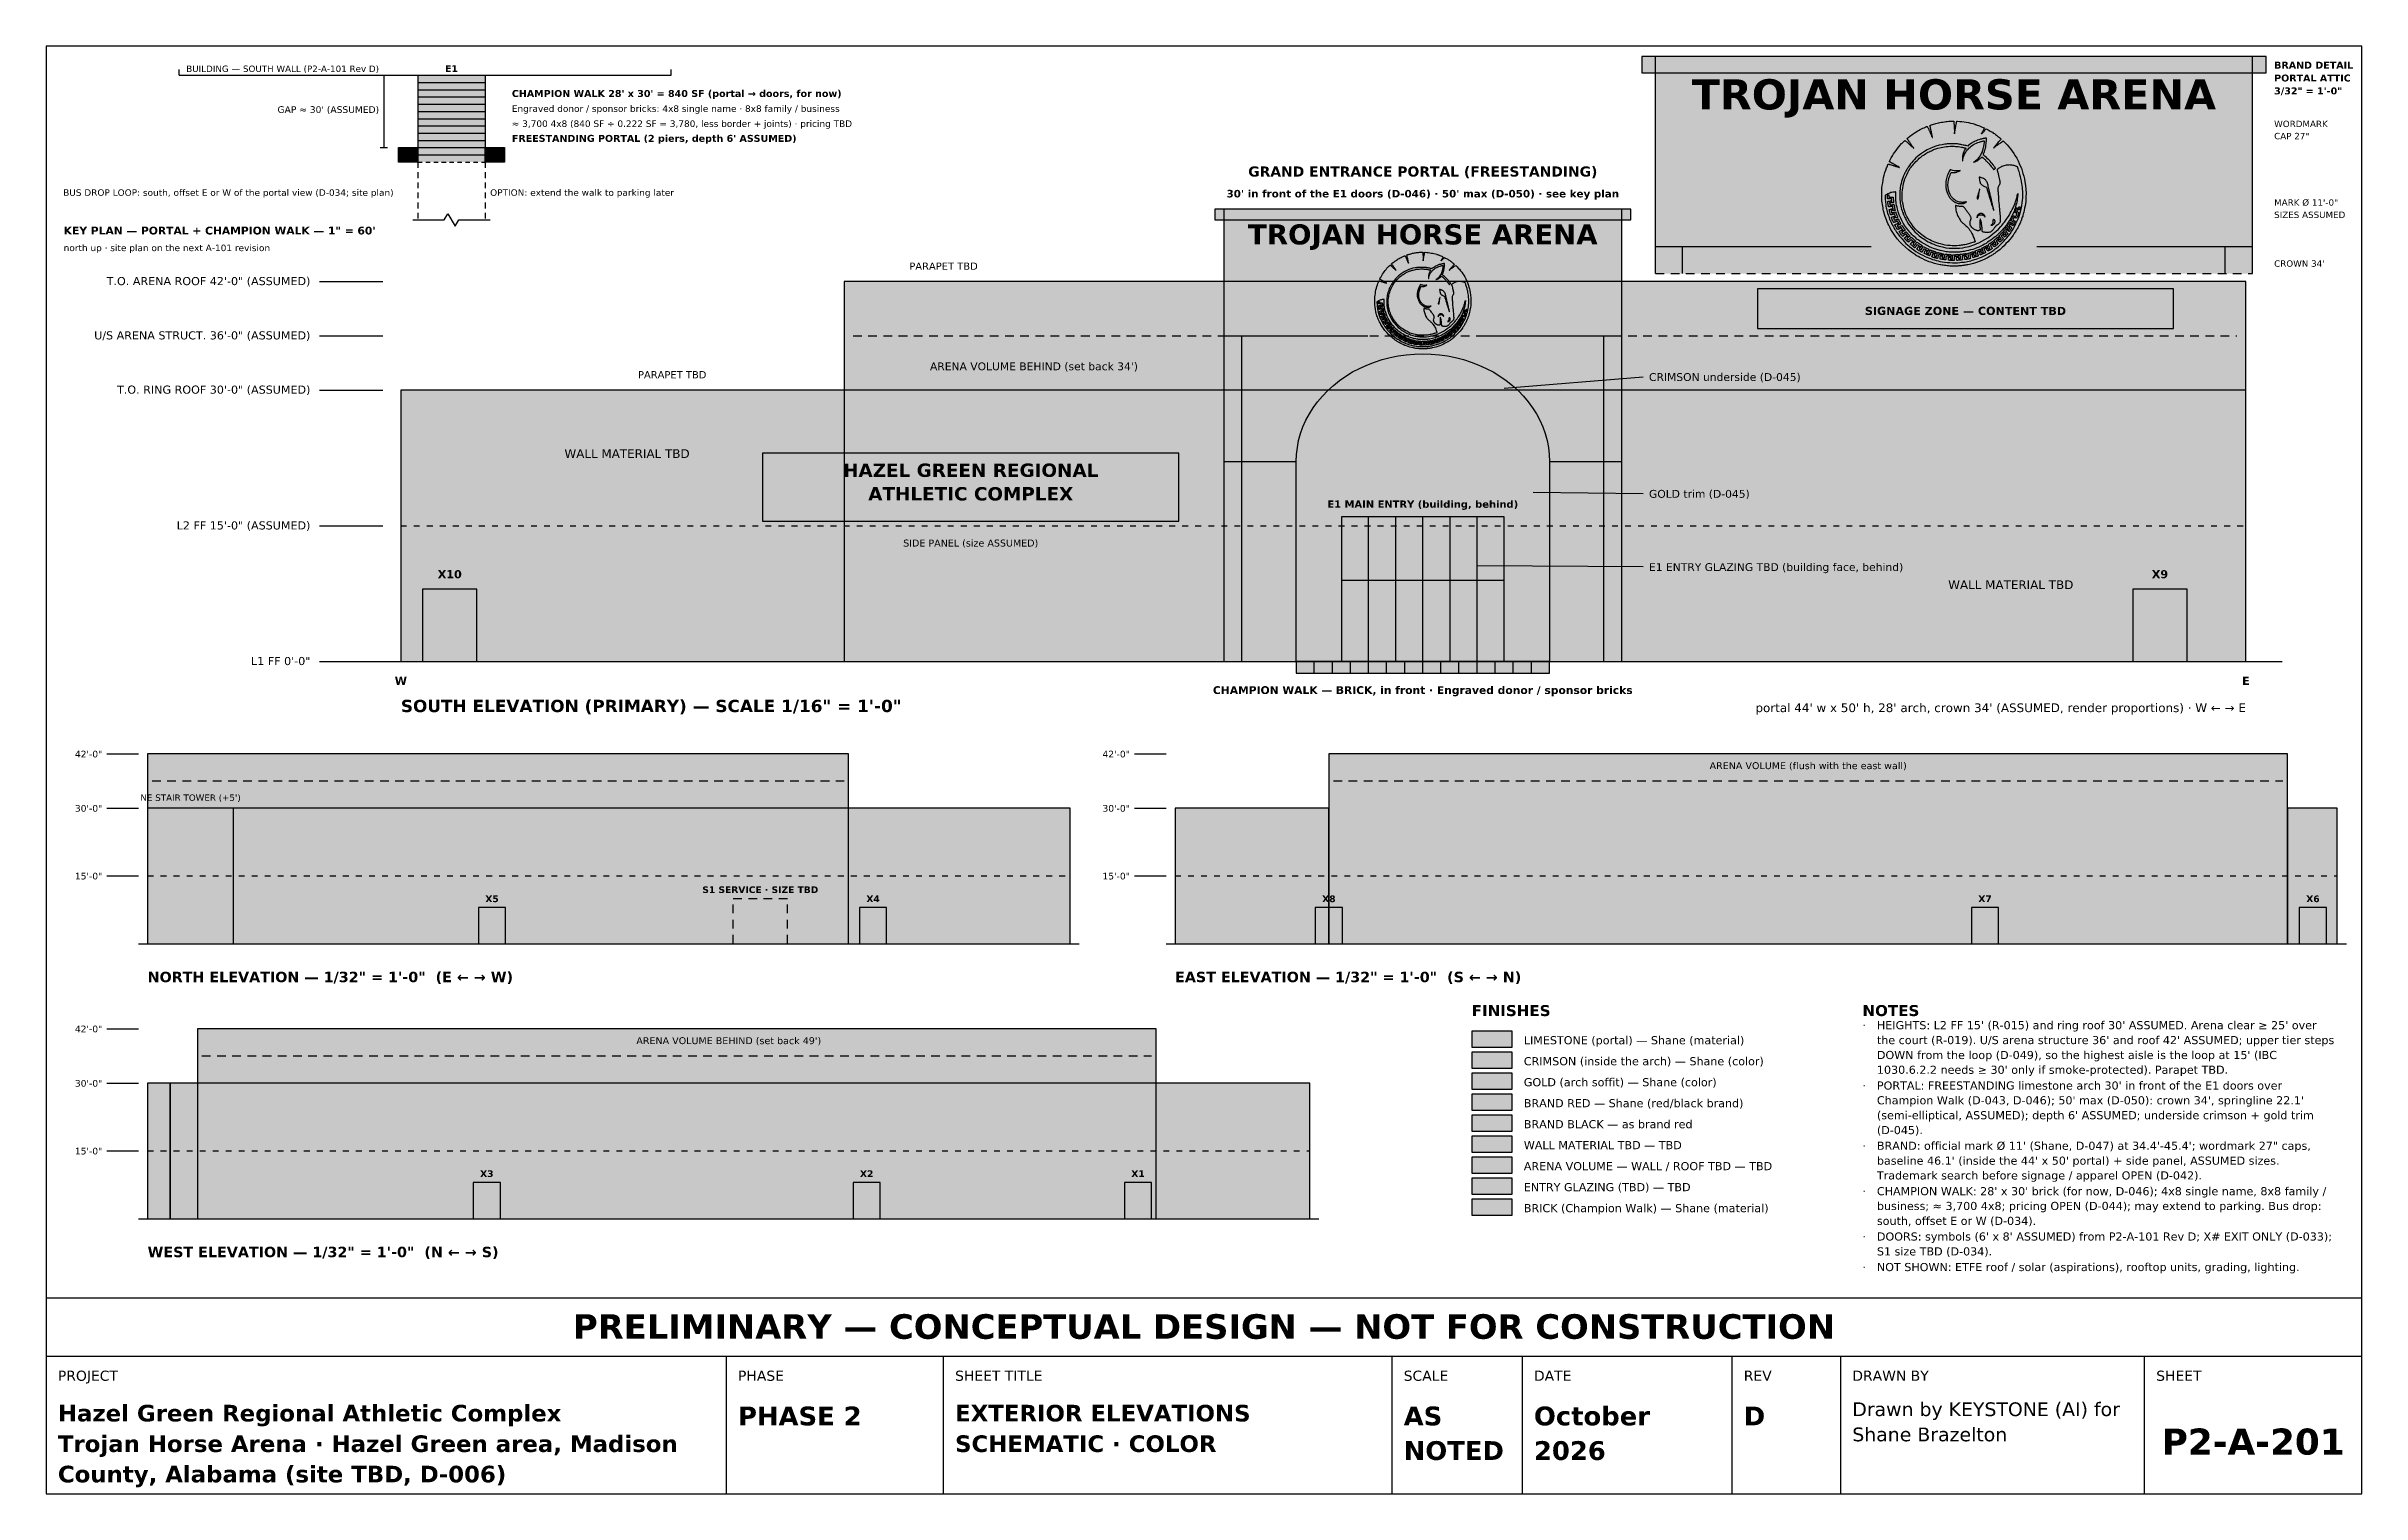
# Model space of a CAD drawing. Header units: inches. Extents: x 0.5 to 16.5, y 0.5 to 10.5.
import ezdxf
from ezdxf.enums import TextEntityAlignment as Align

# ---------------------------------------------------------------- set-up
doc = ezdxf.new("R2010")
doc.units = ezdxf.units.IN
doc.header["$MEASUREMENT"] = 0
for name, color, linetype in [('A-ANNO-TEXT', 7, 'Continuous'), ('A-ELEV-DATM', 7, 'Continuous'), ('A-ELEV-DOOR', 7, 'Continuous'), ('A-ELEV-FILL', 7, 'Continuous'), ('A-ELEV-HIDN', 7, 'Continuous'), ('A-ELEV-IDEN', 7, 'Continuous'), ('A-ELEV-OTLN', 7, 'Continuous'), ('A-ELEV-SIGN', 7, 'Continuous'), ('G-ANNO-TTLB', 7, 'Continuous')]:
    doc.layers.add(name, color=color, linetype=linetype)
doc.styles.add('KS-BOLD', font='DejaVuSans-Bold.ttf')
doc.styles.add('KS-REG', font='DejaVuSans.ttf')

msp = doc.modelspace()

# ---------------------------------------------------------------- texts
at = {"layer": 'A-ANNO-TEXT'}
for s, height, style, p in [('FINISHES', 0.076, 'KS-BOLD', (10.35, 3.8)), ('NOTES', 0.076, 'KS-BOLD', (13.05, 3.8)), ('·', 0.056, 'KS-REG', (13.05, 3.709)), ("HEIGHTS: L2 FF 15' (R-015) and ring roof 30' ASSUMED. Arena clear ≥ 25' over", 0.056, 'KS-REG', (13.15, 3.709)), ('LIMESTONE (portal) — Shane (material)', 0.056, 'KS-REG', (10.71, 3.605)), ("the court (R-019). U/S arena structure 36' and roof 42' ASSUMED; upper tier steps", 0.056, 'KS-REG', (13.15, 3.606)), ("DOWN from the loop (D-049), so the highest aisle is the loop at 15' (IBC", 0.056, 'KS-REG', (13.15, 3.503)), ('CRIMSON (inside the arch) — Shane (color)', 0.056, 'KS-REG', (10.71, 3.46)), ('GOLD (arch soffit) — Shane (color)', 0.056, 'KS-REG', (10.71, 3.315)), ("1030.6.2.2 needs ≥ 30' only if smoke-protected). Parapet TBD.", 0.056, 'KS-REG', (13.15, 3.401)), ('BRAND RED — Shane (red/black brand)', 0.056, 'KS-REG', (10.71, 3.17)), ('·', 0.056, 'KS-REG', (13.05, 3.292)), ("Champion Walk (D-043, D-046); 50' max (D-050): crown 34', springline 22.1'", 0.056, 'KS-REG', (13.15, 3.19)), ("PORTAL: FREESTANDING limestone arch 30' in front of the E1 doors over", 0.056, 'KS-REG', (13.15, 3.292)), ('BRAND BLACK — as brand red', 0.056, 'KS-REG', (10.71, 3.025)), ("(semi-elliptical, ASSUMED); depth 6' ASSUMED; underside crimson + gold trim", 0.056, 'KS-REG', (13.15, 3.087)), ('(D-045).', 0.056, 'KS-REG', (13.15, 2.984)), ('WALL MATERIAL TBD — TBD', 0.056, 'KS-REG', (10.71, 2.88)), ('·', 0.056, 'KS-REG', (13.05, 2.876)), ('BRAND: official mark Ø 11\' (Shane, D-047) at 34.4\'-45.4\'; wordmark 27" caps,', 0.056, 'KS-REG', (13.15, 2.876)), ('ARENA VOLUME — WALL / ROOF TBD — TBD', 0.056, 'KS-REG', (10.71, 2.735)), ('Trademark search before signage / apparel OPEN (D-042).', 0.056, 'KS-REG', (13.15, 2.671)), ("baseline 46.1' (inside the 44' x 50' portal) + side panel, ASSUMED sizes.", 0.056, 'KS-REG', (13.15, 2.773)), ('ENTRY GLAZING (TBD) — TBD', 0.056, 'KS-REG', (10.71, 2.59)), ('·', 0.056, 'KS-REG', (13.05, 2.562)), ("CHAMPION WALK: 28' x 30' brick (for now, D-046); 4x8 single name, 8x8 family /", 0.056, 'KS-REG', (13.15, 2.562)), ('BRICK (Champion Walk) — Shane (material)', 0.056, 'KS-REG', (10.71, 2.445)), ('south, offset E or W (D-034).', 0.056, 'KS-REG', (13.15, 2.357)), ('business; ≈ 3,700 4x8; pricing OPEN (D-044); may extend to parking. Bus drop:', 0.056, 'KS-REG', (13.15, 2.46)), ('·', 0.056, 'KS-REG', (13.05, 2.249)), ("DOORS: symbols (6' x 8' ASSUMED) from P2-A-101 Rev D; X# EXIT ONLY (D-033);", 0.056, 'KS-REG', (13.15, 2.249)), ('S1 size TBD (D-034).', 0.056, 'KS-REG', (13.15, 2.146)), ('NOT SHOWN: ETFE roof / solar (aspirations), rooftop units, grading, lighting.', 0.056, 'KS-REG', (13.15, 2.038)), ('·', 0.056, 'KS-REG', (13.05, 2.038))]:
    msp.add_text(s, height=height, dxfattribs=dict(at, style=style)).set_placement(p)
at = {"layer": 'A-ELEV-DATM', "style": 'KS-REG'}
for s, height, p in [("GAP ≈ 30' (ASSUMED)", 0.046, (2.8, 10.04)), ('T.O. ARENA ROOF 42\'-0" (ASSUMED)', 0.056, (2.325, 8.85)), ('U/S ARENA STRUCT. 36\'-0" (ASSUMED)', 0.056, (2.325, 8.475)), ('T.O. RING ROOF 30\'-0" (ASSUMED)', 0.056, (2.325, 8.1)), ('L2 FF 15\'-0" (ASSUMED)', 0.056, (2.325, 7.162)), ('L1 FF 0\'-0"', 0.056, (2.325, 6.225)), ('42\'-0"', 0.046, (0.887, 5.587)), ('42\'-0"', 0.046, (7.988, 5.587)), ('30\'-0"', 0.046, (0.887, 5.212)), ('30\'-0"', 0.046, (7.988, 5.212)), ('15\'-0"', 0.046, (0.887, 4.744)), ('15\'-0"', 0.046, (7.988, 4.744)), ('42\'-0"', 0.046, (0.887, 3.688)), ('30\'-0"', 0.046, (0.887, 3.312)), ('15\'-0"', 0.046, (0.887, 2.844))]:
    msp.add_text(s, height=height, dxfattribs=at).set_placement(p, align=Align.RIGHT)
at = {"layer": 'A-ELEV-IDEN'}
for s, height, style, p in [('BUILDING — SOUTH WALL (P2-A-101 Rev D)', 0.044, 'KS-REG', (1.467, 10.323)), ('BRAND DETAIL', 0.048, 'KS-BOLD', (15.895, 10.346)), ('PORTAL ATTIC', 0.048, 'KS-BOLD', (15.895, 10.257)), ("CHAMPION WALK 28' x 30' = 840 SF (portal → doors, for now)", 0.048, 'KS-BOLD', (3.717, 10.15)), ('Engraved donor / sponsor bricks: 4x8 single name · 8x8 family / business', 0.045, 'KS-REG', (3.717, 10.047)), ('3/32" = 1\'-0"', 0.048, 'KS-BOLD', (15.895, 10.168)), ('≈ 3,700 4x8 (840 SF ÷ 0.222 SF = 3,780, less border + joints) · pricing TBD', 0.045, 'KS-REG', (3.717, 9.943)), ('WORDMARK', 0.044, 'KS-REG', (15.895, 9.942)), ("FREESTANDING PORTAL (2 piers, depth 6' ASSUMED)", 0.048, 'KS-BOLD', (3.717, 9.84)), ('CAP 27"', 0.044, 'KS-REG', (15.895, 9.858)), ('OPTION: extend the walk to parking later', 0.045, 'KS-REG', (3.567, 9.467)), ('MARK Ø 11\'-0"', 0.044, 'KS-REG', (15.895, 9.399)), ('SIZES ASSUMED', 0.044, 'KS-REG', (15.895, 9.314)), ('north up · site plan on the next A-101 revision', 0.045, 'KS-REG', (0.62, 9.085)), ('KEY PLAN — PORTAL + CHAMPION WALK — 1" = 60\'', 0.054, 'KS-BOLD', (0.62, 9.2)), ("CROWN 34'", 0.044, 'KS-REG', (15.895, 8.977)), ('CRIMSON underside (D-045)', 0.054, 'KS-REG', (11.575, 8.188)), ('GOLD trim (D-045)', 0.054, 'KS-REG', (11.575, 7.381)), ('E1 ENTRY GLAZING TBD (building face, behind)', 0.054, 'KS-REG', (11.575, 6.875)), ('SOUTH ELEVATION (PRIMARY) — SCALE 1/16" = 1\'-0"', 0.085, 'KS-BOLD', (2.95, 5.9)), ('NORTH ELEVATION — 1/32" = 1\'-0"  (E ← → W)', 0.072, 'KS-BOLD', (1.2, 4.034)), ('EAST ELEVATION — 1/32" = 1\'-0"  (S ← → N)', 0.072, 'KS-BOLD', (8.3, 4.034)), ('WEST ELEVATION — 1/32" = 1\'-0"  (N ← → S)', 0.072, 'KS-BOLD', (1.2, 2.134))]:
    msp.add_text(s, height=height, dxfattribs=dict(at, style=style)).set_placement(p)
for s, height, style, p in [('E1', 0.046, 'KS-BOLD', (3.3, 10.323)), ('GRAND ENTRANCE PORTAL (FREESTANDING)', 0.07, 'KS-BOLD', (10.012, 9.6)), ("30' in front of the E1 doors (D-046) · 50' max (D-050) · see key plan", 0.052, 'KS-BOLD', (10.012, 9.456)), ('PARAPET TBD', 0.05, 'KS-REG', (6.7, 8.956)), ('PARAPET TBD', 0.05, 'KS-REG', (4.825, 8.206)), ("ARENA VOLUME BEHIND (set back 34')", 0.054, 'KS-REG', (7.325, 8.262)), ('WALL MATERIAL TBD', 0.06, 'KS-REG', (4.513, 7.656)), ('E1 MAIN ENTRY (building, behind)', 0.05, 'KS-BOLD', (10.012, 7.312)), ('SIDE PANEL (size ASSUMED)', 0.048, 'KS-REG', (6.888, 7.044)), ('X10', 0.056, 'KS-BOLD', (3.288, 6.825)), ('X9', 0.056, 'KS-BOLD', (15.106, 6.825)), ('WALL MATERIAL TBD', 0.06, 'KS-REG', (14.075, 6.75)), ('W', 0.056, 'KS-BOLD', (2.95, 6.088)), ('CHAMPION WALK — BRICK, in front · Engraved donor / sponsor bricks', 0.054, 'KS-BOLD', (10.012, 6.025)), ('E', 0.056, 'KS-BOLD', (15.7, 6.088)), ('ARENA VOLUME (flush with the east wall)', 0.048, 'KS-REG', (12.675, 5.506)), ("NE STAIR TOWER (+5')", 0.044, 'KS-REG', (1.497, 5.287)), ('S1 SERVICE · SIZE TBD', 0.046, 'KS-BOLD', (5.434, 4.65)), ('X5', 0.046, 'KS-BOLD', (3.58, 4.587)), ('X4', 0.046, 'KS-BOLD', (6.213, 4.587)), ('X8', 0.046, 'KS-BOLD', (9.363, 4.587)), ('X7', 0.046, 'KS-BOLD', (13.897, 4.587)), ('X6', 0.046, 'KS-BOLD', (16.163, 4.587)), ("ARENA VOLUME BEHIND (set back 49')", 0.048, 'KS-REG', (5.216, 3.606)), ('X3', 0.046, 'KS-BOLD', (3.544, 2.688)), ('X2', 0.046, 'KS-BOLD', (6.169, 2.688)), ('X1', 0.046, 'KS-BOLD', (8.044, 2.688))]:
    msp.add_text(s, height=height, dxfattribs=dict(at, style=style)).set_placement(p, align=Align.CENTER)
at = {"layer": 'A-ELEV-IDEN', "style": 'KS-REG'}
for s, height, p in [('BUS DROP LOOP: south, offset E or W of the portal view (D-034; site plan)', 0.045, (2.9, 9.467)), ("portal 44' w x 50' h, 28' arch, crown 34' (ASSUMED, render proportions) · W ← → E", 0.06, (15.7, 5.9))]:
    msp.add_text(s, height=height, dxfattribs=at).set_placement(p, align=Align.RIGHT)
at = {"layer": 'A-ELEV-SIGN', "style": 'KS-BOLD'}
for s, height, p in [('TROJAN HORSE ARENA', 0.20833, (13.682, 10.064)), ('TROJAN HORSE ARENA', 0.13889, (10.012, 9.131)), ('SIGNAGE ZONE — CONTENT TBD', 0.056, (13.762, 8.644)), ('HAZEL GREEN REGIONAL', 0.09259, (6.888, 7.525)), ('ATHLETIC COMPLEX', 0.09259, (6.888, 7.362))]:
    msp.add_text(s, height=height, dxfattribs=at).set_placement(p, align=Align.CENTER)
at = {"layer": 'G-ANNO-TTLB', "style": 'KS-BOLD'}
for s, height, p in [('PRELIMINARY — CONCEPTUAL DESIGN — NOT FOR CONSTRUCTION', 0.17, (8.5, 1.57)), ('P2-A-201', 0.18, (15.75, 0.77))]:
    msp.add_text(s, height=height, dxfattribs=at).set_placement(p, align=Align.CENTER)
at = {"layer": 'G-ANNO-TTLB'}
for s, height, style, p in [('PROJECT', 0.07, 'KS-REG', (0.58, 1.28)), ('PHASE', 0.07, 'KS-REG', (5.28, 1.28)), ('SHEET TITLE', 0.07, 'KS-REG', (6.78, 1.28)), ('SCALE', 0.07, 'KS-REG', (9.88, 1.28)), ('DATE', 0.07, 'KS-REG', (10.78, 1.28)), ('REV', 0.07, 'KS-REG', (12.23, 1.28)), ('DRAWN BY', 0.07, 'KS-REG', (12.98, 1.28)), ('SHEET', 0.07, 'KS-REG', (15.08, 1.28)), ('Drawn by KEYSTONE (AI) for', 0.095, 'KS-REG', (12.98, 1.036)), ('Hazel Green Regional Athletic Complex', 0.115, 'KS-BOLD', (0.58, 0.999)), ('PHASE 2', 0.13, 'KS-BOLD', (5.28, 0.972)), ('EXTERIOR ELEVATIONS', 0.115, 'KS-BOLD', (6.78, 0.999)), ('AS', 0.13, 'KS-BOLD', (9.88, 0.972)), ('October', 0.13, 'KS-BOLD', (10.78, 0.972)), ('D', 0.13, 'KS-BOLD', (12.23, 0.972)), ('Shane Brazelton', 0.095, 'KS-REG', (12.98, 0.862)), ('Trojan Horse Arena · Hazel Green area, Madison', 0.115, 'KS-BOLD', (0.58, 0.788)), ('SCHEMATIC · COLOR', 0.115, 'KS-BOLD', (6.78, 0.788)), ('NOTED', 0.13, 'KS-BOLD', (9.88, 0.733)), ('2026', 0.13, 'KS-BOLD', (10.78, 0.733)), ('County, Alabama (site TBD, D-006)', 0.115, 'KS-BOLD', (0.58, 0.578))]:
    msp.add_text(s, height=height, dxfattribs=dict(at, style=style)).set_placement(p)

# ---------------------------------------------------------------- blocks, each defined once
blk = doc.blocks.new('THA_MARK')
at = {"layer": 'A-ELEV-SIGN', "true_color": 0x1a1a1a}
h = blk.add_hatch(color=7, dxfattribs=at)
h.paths.add_polyline_path([(-0.028, -0.486), (-0.036, -0.485), (-0.045, -0.484), (-0.053, -0.483), (-0.063, -0.482), (-0.071, -0.481), (-0.079, -0.479), (-0.087, -0.478), (-0.093, -0.477), (-0.112, -0.473), (-0.131, -0.468), (-0.148, -0.463), (-0.165, -0.457), (-0.182, -0.451), (-0.198, -0.444), (-0.213, -0.436), (-0.229, -0.428), (-0.238, -0.423), (-0.245, -0.419), (-0.252, -0.415), (-0.258, -0.411), (-0.264, -0.407), (-0.27, -0.403), (-0.277, -0.398), (-0.285, -0.393), (-0.305, -0.377), (-0.325, -0.36), (-0.344, -0.342), (-0.362, -0.323), (-0.38, -0.303), (-0.395, -0.282), (-0.409, -0.261), (-0.422, -0.24), (-0.43, -0.226), (-0.436, -0.213), (-0.442, -0.201), (-0.447, -0.189), (-0.452, -0.177), (-0.457, -0.166), (-0.461, -0.153), (-0.465, -0.14), (-0.468, -0.129), (-0.471, -0.117), (-0.473, -0.106), (-0.475, -0.095), (-0.477, -0.084), (-0.479, -0.073), (-0.48, -0.061), (-0.482, -0.048), (-0.482, -0.04), (-0.483, -0.03), (-0.483, -0.018), (-0.483, -0.006), (-0.483, 0.007), (-0.483, 0.018), (-0.482, 0.028), (-0.482, 0.035), (-0.48, 0.054), (-0.477, 0.072), (-0.474, 0.09), (-0.471, 0.107), (-0.467, 0.123), (-0.462, 0.14), (-0.457, 0.156), (-0.451, 0.171), (-0.448, 0.178), (-0.446, 0.184), (-0.444, 0.188), (-0.443, 0.192), (-0.442, 0.194), (-0.441, 0.196), (-0.441, 0.197), (-0.441, 0.197), (-0.44, 0.197), (-0.439, 0.197), (-0.437, 0.197), (-0.434, 0.196), (-0.431, 0.195), (-0.426, 0.194), (-0.42, 0.192), (-0.414, 0.19), (-0.411, 0.189), (-0.408, 0.188), (-0.405, 0.187), (-0.402, 0.186), (-0.399, 0.185), (-0.396, 0.185), (-0.394, 0.184), (-0.391, 0.183), (-0.389, 0.182), (-0.386, 0.182), (-0.384, 0.181), (-0.381, 0.18), (-0.379, 0.179), (-0.376, 0.179), (-0.374, 0.178), (-0.372, 0.177), (-0.371, 0.177), (-0.369, 0.176), (-0.368, 0.176), (-0.367, 0.175), (-0.365, 0.175), (-0.365, 0.175), (-0.364, 0.175), (-0.364, 0.175), (-0.364, 0.175), (-0.365, 0.175), (-0.366, 0.176), (-0.367, 0.177), (-0.368, 0.178), (-0.37, 0.179), (-0.372, 0.18), (-0.374, 0.181), (-0.377, 0.182), (-0.38, 0.184), (-0.383, 0.186), (-0.386, 0.187), (-0.389, 0.189), (-0.393, 0.191), (-0.396, 0.193), (-0.399, 0.195), (-0.402, 0.196), (-0.405, 0.198), (-0.408, 0.2), (-0.412, 0.202), (-0.415, 0.203), (-0.418, 0.205), (-0.42, 0.206), (-0.423, 0.208), (-0.425, 0.209), (-0.426, 0.21), (-0.428, 0.211), (-0.43, 0.212), (-0.431, 0.212), (-0.432, 0.213), (-0.432, 0.214), (-0.433, 0.214), (-0.432, 0.215), (-0.432, 0.216), (-0.43, 0.219), (-0.429, 0.222), (-0.427, 0.226), (-0.425, 0.23), (-0.422, 0.234), (-0.42, 0.239), (-0.412, 0.252), (-0.404, 0.265), (-0.396, 0.277), (-0.387, 0.289), (-0.378, 0.301), (-0.369, 0.312), (-0.36, 0.324), (-0.35, 0.334), (-0.347, 0.337), (-0.343, 0.341), (-0.34, 0.344), (-0.336, 0.348), (-0.333, 0.351), (-0.33, 0.353), (-0.328, 0.354), (-0.327, 0.355), (-0.327, 0.355), (-0.326, 0.354), (-0.324, 0.353), (-0.322, 0.351), (-0.319, 0.349), (-0.316, 0.346), (-0.313, 0.344), (-0.31, 0.341), (-0.309, 0.339), (-0.307, 0.338), (-0.305, 0.336), (-0.303, 0.335), (-0.302, 0.333), (-0.3, 0.332), (-0.299, 0.33), (-0.297, 0.329), (-0.296, 0.328), (-0.294, 0.326), (-0.292, 0.325), (-0.29, 0.323), (-0.288, 0.32), (-0.285, 0.318), (-0.283, 0.316), (-0.281, 0.314), (-0.278, 0.312), (-0.276, 0.31), (-0.274, 0.308), (-0.273, 0.307), (-0.271, 0.305), (-0.27, 0.304), (-0.269, 0.304), (-0.269, 0.303), (-0.269, 0.304), (-0.269, 0.304), (-0.27, 0.305), (-0.27, 0.306), (-0.271, 0.307), (-0.272, 0.308), (-0.273, 0.31), (-0.274, 0.311), (-0.275, 0.313), (-0.277, 0.315), (-0.279, 0.318), (-0.281, 0.321), (-0.284, 0.325), (-0.286, 0.329), (-0.289, 0.332), (-0.291, 0.336), (-0.294, 0.34), (-0.296, 0.343), (-0.299, 0.347), (-0.301, 0.35), (-0.303, 0.353), (-0.305, 0.356), (-0.307, 0.358), (-0.308, 0.36), (-0.309, 0.362), (-0.31, 0.363), (-0.311, 0.364), (-0.312, 0.365), (-0.313, 0.366), (-0.313, 0.367), (-0.314, 0.368), (-0.314, 0.368), (-0.312, 0.37), (-0.309, 0.373), (-0.303, 0.377), (-0.297, 0.382), (-0.289, 0.388), (-0.281, 0.394), (-0.273, 0.4), (-0.266, 0.405), (-0.256, 0.411), (-0.247, 0.417), (-0.237, 0.422), (-0.227, 0.428), (-0.218, 0.433), (-0.208, 0.437), (-0.199, 0.441), (-0.191, 0.445), (-0.189, 0.446), (-0.187, 0.447), (-0.185, 0.447), (-0.183, 0.448), (-0.181, 0.449), (-0.18, 0.449), (-0.179, 0.45), (-0.179, 0.45), (-0.179, 0.449), (-0.178, 0.449), (-0.177, 0.447), (-0.176, 0.445), (-0.174, 0.442), (-0.172, 0.438), (-0.17, 0.433), (-0.168, 0.428), (-0.167, 0.426), (-0.165, 0.423), (-0.164, 0.419), (-0.162, 0.415), (-0.159, 0.409), (-0.156, 0.403), (-0.153, 0.395), (-0.149, 0.385), (-0.148, 0.383), (-0.147, 0.381), (-0.146, 0.379), (-0.146, 0.378), (-0.145, 0.377), (-0.145, 0.376), (-0.144, 0.375), (-0.144, 0.375), (-0.144, 0.376), (-0.144, 0.379), (-0.145, 0.382), (-0.146, 0.386), (-0.146, 0.391), (-0.147, 0.396), (-0.148, 0.401), (-0.149, 0.407), (-0.151, 0.413), (-0.152, 0.421), (-0.154, 0.429), (-0.156, 0.436), (-0.157, 0.443), (-0.158, 0.449), (-0.159, 0.454), (-0.159, 0.456), (-0.159, 0.456), (-0.159, 0.457), (-0.159, 0.457), (-0.159, 0.457), (-0.158, 0.458), (-0.157, 0.458), (-0.156, 0.459), (-0.155, 0.459), (-0.15, 0.461), (-0.144, 0.463), (-0.136, 0.465), (-0.128, 0.467), (-0.12, 0.47), (-0.111, 0.472), (-0.102, 0.474), (-0.094, 0.476), (-0.084, 0.478), (-0.074, 0.479), (-0.064, 0.481), (-0.054, 0.482), (-0.044, 0.483), (-0.033, 0.484), (-0.022, 0.485), (-0.01, 0.485), (-0.001, 0.485), (-0.001, 0.482), (0, 0.478), (0, 0.47), (0.001, 0.459), (0.002, 0.448), (0.002, 0.436), (0.003, 0.424), (0.003, 0.415), (0.003, 0.408), (0.003, 0.406), (0.003, 0.404), (0.003, 0.403), (0.004, 0.402), (0.004, 0.401), (0.004, 0.401), (0.004, 0.4), (0.004, 0.401), (0.004, 0.401), (0.004, 0.403), (0.004, 0.404), (0.005, 0.407), (0.005, 0.409), (0.006, 0.412), (0.006, 0.415), (0.007, 0.418), (0.008, 0.422), (0.008, 0.426), (0.009, 0.431), (0.01, 0.436), (0.011, 0.442), (0.012, 0.447), (0.013, 0.452), (0.014, 0.458), (0.015, 0.462), (0.016, 0.467), (0.017, 0.471), (0.017, 0.475), (0.018, 0.478), (0.018, 0.481), (0.019, 0.482), (0.019, 0.483), (0.019, 0.484), (0.019, 0.484), (0.02, 0.484), (0.02, 0.484), (0.021, 0.484), (0.022, 0.484), (0.023, 0.484), (0.025, 0.484), (0.039, 0.483), (0.054, 0.482), (0.069, 0.48), (0.083, 0.477), (0.098, 0.475), (0.112, 0.471), (0.126, 0.468), (0.14, 0.464), (0.141, 0.463), (0.143, 0.463), (0.145, 0.462), (0.146, 0.462), (0.148, 0.462), (0.149, 0.461), (0.15, 0.461), (0.15, 0.461), (0.156, 0.459), (0.164, 0.456), (0.172, 0.453), (0.181, 0.449), (0.19, 0.445), (0.197, 0.442), (0.202, 0.44), (0.203, 0.439), (0.203, 0.438), (0.202, 0.436), (0.201, 0.433), (0.2, 0.43), (0.198, 0.426), (0.196, 0.422), (0.194, 0.417), (0.192, 0.413), (0.19, 0.411), (0.189, 0.408), (0.188, 0.406), (0.187, 0.404), (0.186, 0.403), (0.186, 0.401), (0.186, 0.401), (0.185, 0.4), (0.186, 0.4), (0.186, 0.401), (0.187, 0.401), (0.187, 0.402), (0.188, 0.402), (0.189, 0.403), (0.19, 0.404), (0.191, 0.405), (0.192, 0.406), (0.194, 0.408), (0.195, 0.41), (0.197, 0.412), (0.2, 0.414), (0.202, 0.417), (0.204, 0.419), (0.206, 0.422), (0.217, 0.433), (0.229, 0.426), (0.236, 0.422), (0.244, 0.418), (0.251, 0.414), (0.258, 0.41), (0.264, 0.405), (0.271, 0.401), (0.278, 0.396), (0.285, 0.391), (0.29, 0.387), (0.295, 0.383), (0.3, 0.379), (0.305, 0.375), (0.309, 0.371), (0.313, 0.368), (0.315, 0.366), (0.316, 0.365), (0.316, 0.365), (0.315, 0.364), (0.314, 0.362), (0.313, 0.36), (0.311, 0.358), (0.308, 0.355), (0.306, 0.352), (0.303, 0.349), (0.297, 0.343), (0.291, 0.336), (0.285, 0.329), (0.279, 0.322), (0.274, 0.316), (0.27, 0.311), (0.267, 0.307), (0.266, 0.306), (0.267, 0.306), (0.267, 0.306), (0.268, 0.307), (0.269, 0.308), (0.271, 0.309), (0.272, 0.31), (0.274, 0.312), (0.276, 0.313), (0.281, 0.317), (0.286, 0.321), (0.292, 0.325), (0.297, 0.329), (0.302, 0.333), (0.308, 0.336), (0.313, 0.34), (0.319, 0.344), (0.331, 0.352), (0.344, 0.339), (0.357, 0.326), (0.369, 0.313), (0.38, 0.299), (0.391, 0.284), (0.401, 0.269), (0.411, 0.253), (0.421, 0.236), (0.431, 0.218), (0.438, 0.202), (0.445, 0.186), (0.452, 0.17), (0.458, 0.152), (0.463, 0.134), (0.468, 0.116), (0.473, 0.098), (0.476, 0.079), (0.48, 0.053), (0.483, 0.028), (0.484, 0.003), (0.483, -0.022), (0.482, -0.048), (0.479, -0.073), (0.474, -0.099), (0.469, -0.125), (0.467, -0.131), (0.465, -0.137), (0.463, -0.144), (0.461, -0.151), (0.458, -0.159), (0.456, -0.166), (0.454, -0.172), (0.452, -0.178), (0.449, -0.184), (0.446, -0.191), (0.443, -0.199), (0.439, -0.206), (0.436, -0.214), (0.432, -0.221), (0.428, -0.229), (0.424, -0.236), (0.422, -0.24), (0.418, -0.246), (0.415, -0.252), (0.411, -0.258), (0.407, -0.264), (0.403, -0.27), (0.4, -0.274), (0.398, -0.278), (0.386, -0.294), (0.375, -0.308), (0.362, -0.323), (0.349, -0.336), (0.336, -0.35), (0.323, -0.362), (0.309, -0.374), (0.294, -0.386), (0.288, -0.391), (0.281, -0.396), (0.274, -0.401), (0.267, -0.405), (0.261, -0.41), (0.255, -0.414), (0.249, -0.417), (0.244, -0.42), (0.226, -0.43), (0.207, -0.44), (0.188, -0.448), (0.17, -0.456), (0.151, -0.462), (0.132, -0.468), (0.113, -0.473), (0.094, -0.477), (0.087, -0.478), (0.081, -0.48), (0.076, -0.48), (0.072, -0.481), (0.067, -0.482), (0.062, -0.482), (0.057, -0.483), (0.051, -0.484), (0.045, -0.484), (0.041, -0.485), (0.036, -0.485), (0.031, -0.485), (0.026, -0.486), (0.02, -0.486), (0.013, -0.486), (0.004, -0.486), (-0.002, -0.486), (-0.007, -0.486), (-0.012, -0.486), (-0.017, -0.486), (-0.021, -0.486), (-0.025, -0.486), (-0.027, -0.486), (-0.028, -0.486)])
h.paths.add_polyline_path([(0.039, -0.463), (0.051, -0.461), (0.062, -0.46), (0.072, -0.459), (0.082, -0.457), (0.092, -0.455), (0.102, -0.453), (0.113, -0.45), (0.125, -0.447), (0.137, -0.443), (0.149, -0.44), (0.161, -0.436), (0.172, -0.431), (0.184, -0.426), (0.195, -0.421), (0.207, -0.415), (0.219, -0.409), (0.228, -0.405), (0.236, -0.4), (0.244, -0.395), (0.252, -0.39), (0.26, -0.385), (0.268, -0.379), (0.277, -0.371), (0.288, -0.363), (0.298, -0.355), (0.308, -0.346), (0.317, -0.338), (0.326, -0.329), (0.335, -0.319), (0.344, -0.309), (0.354, -0.298), (0.364, -0.286), (0.376, -0.271), (0.387, -0.255), (0.397, -0.238), (0.407, -0.22), (0.416, -0.202), (0.425, -0.184), (0.432, -0.165), (0.439, -0.146), (0.444, -0.13), (0.449, -0.113), (0.452, -0.097), (0.455, -0.08), (0.458, -0.063), (0.46, -0.046), (0.461, -0.029), (0.461, -0.011), (0.461, 0.003), (0.461, 0.016), (0.46, 0.029), (0.459, 0.041), (0.458, 0.054), (0.456, 0.067), (0.454, 0.081), (0.451, 0.095), (0.449, 0.102), (0.447, 0.111), (0.445, 0.119), (0.442, 0.129), (0.44, 0.138), (0.437, 0.148), (0.434, 0.157), (0.431, 0.165), (0.426, 0.178), (0.422, 0.18), (0.418, 0.182), (0.414, 0.183), (0.408, 0.185), (0.403, 0.187), (0.397, 0.188), (0.391, 0.189), (0.385, 0.19), (0.38, 0.191), (0.373, 0.192), (0.365, 0.191), (0.358, 0.191), (0.35, 0.19), (0.343, 0.188), (0.335, 0.186), (0.328, 0.184), (0.322, 0.181), (0.319, 0.18), (0.315, 0.177), (0.31, 0.175), (0.306, 0.172), (0.301, 0.169), (0.297, 0.166), (0.293, 0.163), (0.289, 0.16), (0.289, 0.16), (0.289, 0.159), (0.29, 0.157), (0.29, 0.155), (0.291, 0.153), (0.292, 0.15), (0.293, 0.146), (0.294, 0.143), (0.297, 0.131), (0.3, 0.12), (0.302, 0.11), (0.304, 0.1), (0.306, 0.092), (0.307, 0.084), (0.308, 0.078), (0.309, 0.074), (0.308, 0.071), (0.308, 0.068), (0.308, 0.066), (0.307, 0.063), (0.306, 0.06), (0.304, 0.057), (0.302, 0.053), (0.3, 0.048), (0.295, 0.039), (0.295, 0.026), (0.295, 0.021), (0.295, 0.016), (0.296, 0.01), (0.296, 0.003), (0.297, -0.006), (0.298, -0.017), (0.299, -0.031), (0.3, -0.049), (0.301, -0.063), (0.303, -0.076), (0.304, -0.089), (0.305, -0.102), (0.306, -0.115), (0.307, -0.127), (0.308, -0.139), (0.309, -0.15), (0.31, -0.161), (0.311, -0.17), (0.311, -0.177), (0.311, -0.182), (0.31, -0.187), (0.309, -0.191), (0.307, -0.195), (0.305, -0.198), (0.303, -0.2), (0.302, -0.201), (0.301, -0.203), (0.299, -0.205), (0.297, -0.207), (0.293, -0.21), (0.289, -0.213), (0.284, -0.217), (0.282, -0.22), (0.279, -0.222), (0.277, -0.224), (0.275, -0.226), (0.273, -0.228), (0.272, -0.23), (0.269, -0.233), (0.267, -0.236), (0.264, -0.242), (0.26, -0.246), (0.256, -0.25), (0.253, -0.253), (0.249, -0.255), (0.245, -0.258), (0.24, -0.259), (0.235, -0.261), (0.233, -0.261), (0.232, -0.262), (0.23, -0.262), (0.229, -0.262), (0.227, -0.262), (0.225, -0.262), (0.223, -0.262), (0.22, -0.262), (0.215, -0.262), (0.209, -0.261), (0.204, -0.26), (0.2, -0.259), (0.196, -0.258), (0.193, -0.257), (0.191, -0.255), (0.19, -0.254), (0.19, -0.253), (0.19, -0.252), (0.19, -0.25), (0.19, -0.248), (0.189, -0.245), (0.189, -0.243), (0.189, -0.239), (0.189, -0.236), (0.189, -0.23), (0.188, -0.224), (0.188, -0.22), (0.187, -0.215), (0.187, -0.211), (0.186, -0.207), (0.186, -0.203), (0.185, -0.199), (0.184, -0.195), (0.183, -0.191), (0.182, -0.186), (0.18, -0.182), (0.179, -0.177), (0.178, -0.173), (0.177, -0.17), (0.176, -0.169), (0.176, -0.169), (0.175, -0.169), (0.175, -0.171), (0.175, -0.173), (0.175, -0.176), (0.174, -0.18), (0.174, -0.185), (0.174, -0.191), (0.173, -0.198), (0.173, -0.204), (0.173, -0.209), (0.173, -0.214), (0.173, -0.218), (0.173, -0.221), (0.174, -0.224), (0.174, -0.227), (0.175, -0.231), (0.176, -0.234), (0.176, -0.237), (0.176, -0.239), (0.176, -0.241), (0.176, -0.242), (0.176, -0.243), (0.175, -0.244), (0.175, -0.245), (0.174, -0.246), (0.172, -0.246), (0.171, -0.247), (0.169, -0.248), (0.168, -0.248), (0.166, -0.249), (0.165, -0.249), (0.163, -0.249), (0.161, -0.249), (0.159, -0.249), (0.156, -0.248), (0.154, -0.248), (0.151, -0.247), (0.149, -0.246), (0.146, -0.245), (0.143, -0.244), (0.141, -0.243), (0.138, -0.241), (0.134, -0.239), (0.131, -0.237), (0.129, -0.235), (0.126, -0.233), (0.124, -0.232), (0.123, -0.23), (0.121, -0.228), (0.119, -0.226), (0.118, -0.224), (0.116, -0.221), (0.114, -0.219), (0.113, -0.216), (0.112, -0.214), (0.111, -0.212), (0.11, -0.211), (0.11, -0.209), (0.11, -0.208), (0.11, -0.206), (0.11, -0.204), (0.109, -0.201), (0.109, -0.197), (0.11, -0.185), (0.113, -0.177), (0.113, -0.175), (0.114, -0.173), (0.114, -0.171), (0.115, -0.17), (0.115, -0.168), (0.115, -0.167), (0.116, -0.166), (0.116, -0.165), (0.115, -0.164), (0.115, -0.162), (0.114, -0.159), (0.113, -0.156), (0.111, -0.153), (0.11, -0.15), (0.108, -0.147), (0.106, -0.144), (0.104, -0.141), (0.101, -0.136), (0.097, -0.131), (0.092, -0.124), (0.087, -0.117), (0.081, -0.109), (0.075, -0.101), (0.068, -0.093), (0.063, -0.086), (0.05, -0.086), (0.044, -0.086), (0.038, -0.086), (0.033, -0.085), (0.029, -0.085), (0.024, -0.084), (0.02, -0.083), (0.016, -0.082), (0.012, -0.08), (0.012, -0.08), (0.012, -0.08), (0.011, -0.081), (0.011, -0.082), (0.011, -0.083), (0.011, -0.085), (0.011, -0.087), (0.011, -0.09), (0.012, -0.1), (0.014, -0.111), (0.016, -0.121), (0.019, -0.131), (0.023, -0.141), (0.027, -0.151), (0.032, -0.161), (0.037, -0.17), (0.041, -0.176), (0.045, -0.182), (0.049, -0.187), (0.053, -0.191), (0.056, -0.195), (0.06, -0.199), (0.065, -0.202), (0.069, -0.206), (0.073, -0.209), (0.077, -0.213), (0.081, -0.216), (0.086, -0.22), (0.09, -0.224), (0.093, -0.228), (0.097, -0.232), (0.099, -0.235), (0.105, -0.243), (0.111, -0.251), (0.116, -0.26), (0.121, -0.269), (0.126, -0.279), (0.13, -0.29), (0.135, -0.301), (0.139, -0.313), (0.14, -0.315), (0.141, -0.317), (0.141, -0.318), (0.142, -0.32), (0.142, -0.321), (0.142, -0.322), (0.142, -0.322), (0.142, -0.323), (0.141, -0.323), (0.138, -0.325), (0.133, -0.327), (0.126, -0.329), (0.119, -0.331), (0.112, -0.333), (0.105, -0.336), (0.098, -0.337), (0.09, -0.339), (0.082, -0.341), (0.074, -0.343), (0.065, -0.344), (0.057, -0.346), (0.049, -0.347), (0.042, -0.348), (0.035, -0.349), (0.02, -0.35), (0.005, -0.35), (-0.011, -0.35), (-0.026, -0.349), (-0.042, -0.348), (-0.058, -0.345), (-0.074, -0.342), (-0.09, -0.338), (-0.102, -0.335), (-0.115, -0.331), (-0.127, -0.327), (-0.139, -0.322), (-0.15, -0.316), (-0.162, -0.31), (-0.174, -0.304), (-0.187, -0.296), (-0.205, -0.284), (-0.224, -0.27), (-0.241, -0.255), (-0.257, -0.239), (-0.272, -0.222), (-0.285, -0.204), (-0.298, -0.185), (-0.309, -0.165), (-0.315, -0.153), (-0.321, -0.14), (-0.326, -0.127), (-0.331, -0.113), (-0.335, -0.1), (-0.338, -0.086), (-0.341, -0.072), (-0.344, -0.058), (-0.346, -0.044), (-0.347, -0.03), (-0.347, -0.017), (-0.347, -0.004), (-0.347, 0.009), (-0.345, 0.023), (-0.343, 0.037), (-0.34, 0.052), (-0.337, 0.068), (-0.333, 0.083), (-0.328, 0.098), (-0.322, 0.112), (-0.316, 0.126), (-0.309, 0.14), (-0.301, 0.154), (-0.292, 0.169), (-0.287, 0.176), (-0.281, 0.183), (-0.276, 0.191), (-0.269, 0.198), (-0.262, 0.206), (-0.255, 0.214), (-0.247, 0.222), (-0.238, 0.231), (-0.232, 0.236), (-0.226, 0.241), (-0.219, 0.246), (-0.212, 0.252), (-0.204, 0.257), (-0.197, 0.262), (-0.189, 0.267), (-0.181, 0.272), (-0.174, 0.276), (-0.166, 0.28), (-0.159, 0.284), (-0.151, 0.287), (-0.144, 0.291), (-0.136, 0.294), (-0.129, 0.297), (-0.12, 0.299), (-0.108, 0.303), (-0.097, 0.306), (-0.085, 0.309), (-0.074, 0.311), (-0.063, 0.313), (-0.051, 0.315), (-0.038, 0.316), (-0.024, 0.317), (-0.015, 0.317), (-0.007, 0.317), (0.002, 0.317), (0.011, 0.316), (0.02, 0.315), (0.029, 0.314), (0.039, 0.313), (0.05, 0.311), (0.055, 0.31), (0.059, 0.309), (0.064, 0.308), (0.069, 0.307), (0.073, 0.306), (0.076, 0.305), (0.079, 0.304), (0.08, 0.304), (0.08, 0.304), (0.08, 0.303), (0.079, 0.303), (0.079, 0.302), (0.078, 0.301), (0.077, 0.3), (0.077, 0.299), (0.076, 0.298), (0.073, 0.294), (0.07, 0.289), (0.068, 0.285), (0.066, 0.28), (0.064, 0.274), (0.062, 0.269), (0.06, 0.263), (0.059, 0.256), (0.058, 0.253), (0.058, 0.248), (0.057, 0.243), (0.057, 0.237), (0.057, 0.232), (0.057, 0.227), (0.058, 0.223), (0.058, 0.221), (0.058, 0.22), (0.059, 0.22), (0.059, 0.22), (0.059, 0.22), (0.059, 0.22), (0.059, 0.221), (0.059, 0.222), (0.059, 0.223), (0.059, 0.225), (0.06, 0.228), (0.06, 0.231), (0.061, 0.234), (0.062, 0.237), (0.062, 0.241), (0.064, 0.245), (0.065, 0.248), (0.068, 0.255), (0.071, 0.263), (0.075, 0.27), (0.079, 0.278), (0.084, 0.285), (0.09, 0.292), (0.095, 0.298), (0.101, 0.304), (0.108, 0.311), (0.116, 0.317), (0.124, 0.323), (0.132, 0.328), (0.141, 0.333), (0.151, 0.337), (0.161, 0.341), (0.172, 0.345), (0.176, 0.346), (0.181, 0.348), (0.186, 0.349), (0.19, 0.35), (0.195, 0.351), (0.199, 0.352), (0.201, 0.353), (0.202, 0.353), (0.203, 0.352), (0.202, 0.349), (0.202, 0.346), (0.202, 0.342), (0.202, 0.337), (0.201, 0.332), (0.201, 0.328), (0.2, 0.324), (0.199, 0.319), (0.198, 0.314), (0.197, 0.307), (0.195, 0.301), (0.193, 0.295), (0.192, 0.289), (0.19, 0.284), (0.189, 0.28), (0.183, 0.268), (0.178, 0.257), (0.172, 0.247), (0.165, 0.238), (0.159, 0.23), (0.152, 0.224), (0.145, 0.218), (0.138, 0.213), (0.137, 0.213), (0.136, 0.212), (0.135, 0.212), (0.134, 0.211), (0.133, 0.211), (0.133, 0.211), (0.132, 0.21), (0.132, 0.21), (0.133, 0.21), (0.134, 0.211), (0.137, 0.212), (0.14, 0.213), (0.143, 0.214), (0.146, 0.215), (0.149, 0.216), (0.152, 0.218), (0.153, 0.218), (0.155, 0.219), (0.156, 0.22), (0.158, 0.221), (0.159, 0.221), (0.16, 0.222), (0.162, 0.223), (0.163, 0.224), (0.165, 0.225), (0.168, 0.227), (0.17, 0.23), (0.174, 0.232), (0.177, 0.234), (0.179, 0.237), (0.182, 0.239), (0.184, 0.241), (0.188, 0.245), (0.196, 0.238), (0.198, 0.237), (0.2, 0.235), (0.203, 0.232), (0.206, 0.23), (0.209, 0.227), (0.212, 0.224), (0.215, 0.22), (0.218, 0.217), (0.224, 0.212), (0.228, 0.207), (0.232, 0.203), (0.236, 0.198), (0.241, 0.193), (0.245, 0.188), (0.25, 0.181), (0.256, 0.174), (0.258, 0.171), (0.26, 0.169), (0.261, 0.167), (0.263, 0.165), (0.264, 0.164), (0.265, 0.163), (0.266, 0.162), (0.266, 0.161), (0.266, 0.161), (0.267, 0.161), (0.267, 0.161), (0.268, 0.162), (0.269, 0.162), (0.27, 0.163), (0.271, 0.164), (0.273, 0.165), (0.274, 0.166), (0.275, 0.167), (0.276, 0.168), (0.277, 0.168), (0.278, 0.169), (0.278, 0.17), (0.279, 0.17), (0.279, 0.17), (0.278, 0.171), (0.277, 0.173), (0.275, 0.176), (0.273, 0.179), (0.27, 0.182), (0.268, 0.186), (0.265, 0.189), (0.263, 0.192), (0.257, 0.2), (0.25, 0.208), (0.243, 0.216), (0.235, 0.225), (0.226, 0.233), (0.218, 0.241), (0.209, 0.249), (0.2, 0.256), (0.199, 0.257), (0.198, 0.258), (0.197, 0.259), (0.197, 0.26), (0.198, 0.262), (0.198, 0.264), (0.199, 0.267), (0.201, 0.271), (0.203, 0.276), (0.204, 0.28), (0.206, 0.285), (0.208, 0.29), (0.209, 0.294), (0.21, 0.299), (0.211, 0.303), (0.212, 0.306), (0.213, 0.312), (0.214, 0.318), (0.215, 0.325), (0.216, 0.332), (0.217, 0.34), (0.217, 0.347), (0.218, 0.354), (0.218, 0.361), (0.219, 0.372), (0.217, 0.371), (0.216, 0.371), (0.215, 0.371), (0.214, 0.371), (0.212, 0.371), (0.211, 0.37), (0.209, 0.37), (0.207, 0.37), (0.205, 0.369), (0.201, 0.369), (0.197, 0.368), (0.193, 0.367), (0.189, 0.366), (0.184, 0.365), (0.18, 0.364), (0.177, 0.363), (0.173, 0.362), (0.166, 0.36), (0.159, 0.357), (0.151, 0.354), (0.143, 0.351), (0.136, 0.347), (0.129, 0.344), (0.123, 0.341), (0.118, 0.337), (0.117, 0.336), (0.115, 0.335), (0.113, 0.334), (0.112, 0.333), (0.11, 0.332), (0.109, 0.331), (0.108, 0.331), (0.107, 0.33), (0.106, 0.329), (0.105, 0.329), (0.104, 0.328), (0.102, 0.327), (0.101, 0.326), (0.1, 0.325), (0.099, 0.324), (0.098, 0.323), (0.093, 0.318), (0.086, 0.32), (0.082, 0.321), (0.076, 0.322), (0.069, 0.324), (0.062, 0.325), (0.054, 0.327), (0.047, 0.328), (0.041, 0.329), (0.036, 0.33), (0.03, 0.331), (0.024, 0.332), (0.019, 0.332), (0.013, 0.333), (0.007, 0.333), (0.001, 0.333), (-0.005, 0.333), (-0.013, 0.333), (-0.022, 0.333), (-0.03, 0.333), (-0.038, 0.333), (-0.045, 0.332), (-0.052, 0.331), (-0.06, 0.33), (-0.069, 0.329), (-0.078, 0.327), (-0.099, 0.323), (-0.12, 0.317), (-0.14, 0.31), (-0.16, 0.302), (-0.179, 0.292), (-0.198, 0.281), (-0.216, 0.269), (-0.233, 0.256), (-0.244, 0.247), (-0.254, 0.238), (-0.263, 0.228), (-0.273, 0.218), (-0.281, 0.208), (-0.29, 0.198), (-0.298, 0.187), (-0.306, 0.176), (-0.309, 0.17), (-0.313, 0.165), (-0.316, 0.16), (-0.319, 0.155), (-0.322, 0.149), (-0.325, 0.144), (-0.328, 0.138), (-0.331, 0.131), (-0.337, 0.119), (-0.342, 0.106), (-0.346, 0.094), (-0.35, 0.081), (-0.354, 0.068), (-0.357, 0.054), (-0.359, 0.04), (-0.361, 0.025), (-0.362, 0.019), (-0.362, 0.011), (-0.363, 0.001), (-0.363, -0.009), (-0.363, -0.019), (-0.363, -0.028), (-0.362, -0.037), (-0.362, -0.043), (-0.361, -0.054), (-0.359, -0.064), (-0.357, -0.074), (-0.355, -0.085), (-0.353, -0.095), (-0.35, -0.105), (-0.347, -0.115), (-0.344, -0.126), (-0.341, -0.132), (-0.339, -0.139), (-0.336, -0.146), (-0.332, -0.153), (-0.329, -0.161), (-0.325, -0.168), (-0.321, -0.175), (-0.318, -0.181), (-0.308, -0.198), (-0.297, -0.214), (-0.286, -0.228), (-0.274, -0.243), (-0.261, -0.256), (-0.247, -0.27), (-0.232, -0.283), (-0.216, -0.295), (-0.206, -0.302), (-0.195, -0.309), (-0.184, -0.316), (-0.172, -0.323), (-0.159, -0.329), (-0.147, -0.335), (-0.134, -0.34), (-0.122, -0.345), (-0.099, -0.352), (-0.076, -0.358), (-0.054, -0.363), (-0.031, -0.366), (-0.008, -0.367), (0.015, -0.367), (0.037, -0.366), (0.06, -0.363), (0.075, -0.36), (0.088, -0.357), (0.102, -0.354), (0.115, -0.35), (0.128, -0.346), (0.141, -0.341), (0.154, -0.336), (0.168, -0.33), (0.188, -0.32), (0.208, -0.308), (0.227, -0.296), (0.246, -0.283), (0.264, -0.269), (0.282, -0.254), (0.298, -0.238), (0.314, -0.222), (0.321, -0.214), (0.327, -0.206), (0.333, -0.199), (0.339, -0.192), (0.344, -0.186), (0.349, -0.179), (0.353, -0.172), (0.358, -0.165), (0.365, -0.154), (0.372, -0.143), (0.378, -0.132), (0.384, -0.12), (0.39, -0.108), (0.397, -0.095), (0.403, -0.08), (0.41, -0.065), (0.411, -0.061), (0.413, -0.056), (0.415, -0.05), (0.417, -0.043), (0.419, -0.035), (0.421, -0.028), (0.423, -0.022), (0.424, -0.017), (0.425, -0.012), (0.426, -0.008), (0.427, -0.005), (0.428, -0.003), (0.428, -0.002), (0.428, -0.001), (0.428, -0.001), (0.429, -0.001), (0.429, -0.003), (0.428, -0.006), (0.428, -0.011), (0.427, -0.017), (0.427, -0.023), (0.426, -0.029), (0.425, -0.034), (0.425, -0.038), (0.423, -0.048), (0.421, -0.058), (0.419, -0.068), (0.416, -0.079), (0.413, -0.089), (0.41, -0.099), (0.407, -0.109), (0.403, -0.119), (0.401, -0.125), (0.398, -0.131), (0.394, -0.138), (0.391, -0.146), (0.387, -0.153), (0.384, -0.16), (0.381, -0.166), (0.378, -0.171), (0.376, -0.175), (0.372, -0.18), (0.369, -0.186), (0.365, -0.192), (0.36, -0.199), (0.356, -0.205), (0.352, -0.211), (0.348, -0.216), (0.341, -0.225), (0.333, -0.235), (0.323, -0.246), (0.313, -0.256), (0.302, -0.267), (0.292, -0.277), (0.281, -0.287), (0.27, -0.295), (0.259, -0.304), (0.248, -0.313), (0.237, -0.32), (0.226, -0.327), (0.216, -0.334), (0.205, -0.34), (0.193, -0.346), (0.18, -0.352), (0.166, -0.359), (0.153, -0.365), (0.139, -0.37), (0.126, -0.374), (0.112, -0.378), (0.098, -0.382), (0.084, -0.385), (0.069, -0.388), (0.06, -0.389), (0.052, -0.39), (0.044, -0.391), (0.037, -0.392), (0.029, -0.392), (0.021, -0.393), (0.012, -0.393), (0.003, -0.393), (-0.008, -0.393), (-0.018, -0.393), (-0.027, -0.392), (-0.035, -0.392), (-0.043, -0.391), (-0.051, -0.39), (-0.06, -0.388), (-0.07, -0.387), (-0.093, -0.381), (-0.115, -0.375), (-0.137, -0.368), (-0.158, -0.359), (-0.179, -0.349), (-0.199, -0.338), (-0.22, -0.325), (-0.24, -0.311), (-0.248, -0.305), (-0.256, -0.298), (-0.264, -0.291), (-0.273, -0.283), (-0.281, -0.274), (-0.289, -0.266), (-0.296, -0.258), (-0.303, -0.25), (-0.316, -0.234), (-0.328, -0.216), (-0.339, -0.198), (-0.349, -0.18), (-0.358, -0.161), (-0.366, -0.142), (-0.373, -0.122), (-0.378, -0.104), (-0.381, -0.091), (-0.384, -0.08), (-0.386, -0.068), (-0.387, -0.057), (-0.389, -0.046), (-0.389, -0.034), (-0.39, -0.022), (-0.39, -0.01), (-0.39, 0.011), (-0.392, 0.011), (-0.392, 0.01), (-0.393, 0.01), (-0.394, 0.01), (-0.396, 0.01), (-0.397, 0.01), (-0.398, 0.01), (-0.4, 0.01), (-0.402, 0.01), (-0.408, 0.009), (-0.415, 0.007), (-0.423, 0.006), (-0.43, 0.003), (-0.437, 0), (-0.444, -0.003), (-0.45, -0.006), (-0.456, -0.009), (-0.461, -0.013), (-0.461, -0.026), (-0.46, -0.035), (-0.46, -0.043), (-0.459, -0.052), (-0.458, -0.061), (-0.457, -0.07), (-0.456, -0.079), (-0.455, -0.087), (-0.453, -0.095), (-0.452, -0.103), (-0.449, -0.112), (-0.447, -0.122), (-0.444, -0.132), (-0.441, -0.142), (-0.437, -0.152), (-0.434, -0.162), (-0.431, -0.171), (-0.427, -0.18), (-0.423, -0.189), (-0.418, -0.199), (-0.413, -0.209), (-0.408, -0.219), (-0.403, -0.228), (-0.397, -0.238), (-0.392, -0.246), (-0.384, -0.259), (-0.374, -0.272), (-0.364, -0.285), (-0.354, -0.298), (-0.343, -0.311), (-0.332, -0.323), (-0.321, -0.334), (-0.311, -0.343), (-0.297, -0.356), (-0.283, -0.367), (-0.269, -0.378), (-0.254, -0.388), (-0.239, -0.397), (-0.224, -0.406), (-0.209, -0.414), (-0.192, -0.422), (-0.182, -0.427), (-0.17, -0.432), (-0.157, -0.436), (-0.144, -0.441), (-0.131, -0.445), (-0.118, -0.449), (-0.106, -0.452), (-0.095, -0.455), (-0.079, -0.457), (-0.062, -0.46), (-0.045, -0.462), (-0.027, -0.463), (-0.01, -0.464), (0.007, -0.464), (0.024, -0.464), (0.039, -0.463)])
h.paths.add_polyline_path([(-0.026, -0.448), (-0.028, -0.448), (-0.03, -0.447), (-0.032, -0.447), (-0.033, -0.447), (-0.034, -0.447), (-0.035, -0.447), (-0.036, -0.447), (-0.036, -0.447), (-0.036, -0.447), (-0.036, -0.446), (-0.036, -0.445), (-0.036, -0.444), (-0.036, -0.442), (-0.036, -0.441), (-0.036, -0.439), (-0.036, -0.437), (-0.036, -0.427), (-0.029, -0.427), (-0.023, -0.427), (-0.023, -0.432), (-0.024, -0.438), (-0.021, -0.438), (-0.021, -0.438), (-0.02, -0.438), (-0.019, -0.438), (-0.018, -0.438), (-0.017, -0.438), (-0.016, -0.438), (-0.015, -0.438), (-0.014, -0.438), (-0.009, -0.439), (-0.009, -0.424), (-0.008, -0.41), (0.005, -0.41), (0.007, -0.41), (0.01, -0.41), (0.013, -0.409), (0.016, -0.409), (0.018, -0.409), (0.021, -0.409), (0.023, -0.409), (0.025, -0.409), (0.028, -0.409), (0.03, -0.409), (0.031, -0.409), (0.032, -0.409), (0.033, -0.41), (0.033, -0.412), (0.033, -0.413), (0.033, -0.416), (0.033, -0.42), (0.028, -0.42), (0.027, -0.421), (0.025, -0.421), (0.023, -0.421), (0.021, -0.421), (0.019, -0.421), (0.017, -0.421), (0.014, -0.421), (0.012, -0.421), (0.002, -0.422), (0.002, -0.435), (0.002, -0.449), (-0.007, -0.448), (-0.009, -0.448), (-0.011, -0.448), (-0.013, -0.448), (-0.016, -0.448), (-0.018, -0.448), (-0.021, -0.448), (-0.023, -0.448), (-0.026, -0.448)])
h.paths.add_polyline_path([(0.019, -0.448), (0.019, -0.448), (0.019, -0.447), (0.019, -0.446), (0.019, -0.445), (0.018, -0.443), (0.018, -0.441), (0.018, -0.44), (0.018, -0.437), (0.018, -0.434), (0.018, -0.431), (0.018, -0.429), (0.018, -0.428), (0.019, -0.427), (0.021, -0.427), (0.022, -0.427), (0.025, -0.426), (0.03, -0.426), (0.03, -0.428), (0.03, -0.429), (0.03, -0.429), (0.03, -0.43), (0.03, -0.431), (0.03, -0.431), (0.03, -0.432), (0.03, -0.433), (0.031, -0.434), (0.031, -0.437), (0.037, -0.437), (0.038, -0.436), (0.039, -0.436), (0.04, -0.436), (0.041, -0.436), (0.042, -0.436), (0.042, -0.436), (0.043, -0.436), (0.043, -0.436), (0.044, -0.436), (0.044, -0.435), (0.044, -0.434), (0.045, -0.433), (0.044, -0.43), (0.044, -0.427), (0.044, -0.421), (0.043, -0.414), (0.043, -0.407), (0.046, -0.407), (0.048, -0.407), (0.051, -0.407), (0.055, -0.406), (0.058, -0.406), (0.063, -0.405), (0.067, -0.405), (0.07, -0.404), (0.074, -0.404), (0.075, -0.403), (0.076, -0.403), (0.078, -0.403), (0.079, -0.403), (0.08, -0.402), (0.08, -0.402), (0.081, -0.402), (0.081, -0.402), (0.082, -0.403), (0.082, -0.404), (0.083, -0.405), (0.083, -0.407), (0.083, -0.409), (0.083, -0.411), (0.083, -0.412), (0.083, -0.413), (0.082, -0.413), (0.08, -0.414), (0.077, -0.414), (0.074, -0.415), (0.07, -0.416), (0.066, -0.416), (0.063, -0.417), (0.06, -0.417), (0.059, -0.417), (0.058, -0.417), (0.057, -0.417), (0.057, -0.418), (0.056, -0.418), (0.056, -0.418), (0.055, -0.418), (0.055, -0.418), (0.055, -0.419), (0.055, -0.421), (0.055, -0.423), (0.055, -0.426), (0.056, -0.43), (0.056, -0.433), (0.056, -0.437), (0.057, -0.44), (0.057, -0.445), (0.053, -0.445), (0.047, -0.446), (0.041, -0.446), (0.035, -0.447), (0.03, -0.447), (0.025, -0.448), (0.022, -0.448), (0.02, -0.448), (0.019, -0.448)])
h.paths.add_polyline_path([(-0.063, -0.444), (-0.072, -0.443), (-0.079, -0.441), (-0.084, -0.44), (-0.088, -0.44), (-0.091, -0.439), (-0.092, -0.438), (-0.093, -0.438), (-0.093, -0.437), (-0.093, -0.437), (-0.093, -0.436), (-0.093, -0.435), (-0.093, -0.434), (-0.092, -0.432), (-0.092, -0.43), (-0.092, -0.429), (-0.091, -0.427), (-0.091, -0.425), (-0.091, -0.423), (-0.09, -0.422), (-0.09, -0.42), (-0.09, -0.419), (-0.09, -0.418), (-0.09, -0.418), (-0.09, -0.417), (-0.089, -0.417), (-0.088, -0.417), (-0.086, -0.418), (-0.084, -0.418), (-0.081, -0.418), (-0.079, -0.418), (-0.078, -0.418), (-0.077, -0.419), (-0.077, -0.419), (-0.077, -0.419), (-0.077, -0.42), (-0.077, -0.421), (-0.077, -0.421), (-0.077, -0.422), (-0.077, -0.423), (-0.078, -0.425), (-0.078, -0.426), (-0.078, -0.427), (-0.078, -0.428), (-0.078, -0.429), (-0.078, -0.429), (-0.078, -0.43), (-0.078, -0.43), (-0.078, -0.43), (-0.077, -0.431), (-0.075, -0.431), (-0.073, -0.432), (-0.071, -0.432), (-0.069, -0.433), (-0.067, -0.433), (-0.065, -0.433), (-0.065, -0.433), (-0.064, -0.432), (-0.064, -0.431), (-0.063, -0.429), (-0.063, -0.426), (-0.062, -0.423), (-0.061, -0.42), (-0.061, -0.417), (-0.06, -0.414), (-0.06, -0.413), (-0.06, -0.411), (-0.059, -0.41), (-0.059, -0.409), (-0.059, -0.408), (-0.059, -0.408), (-0.059, -0.407), (-0.058, -0.407), (-0.058, -0.407), (-0.058, -0.407), (-0.057, -0.407), (-0.056, -0.407), (-0.055, -0.407), (-0.053, -0.407), (-0.052, -0.407), (-0.05, -0.407), (-0.049, -0.407), (-0.047, -0.407), (-0.045, -0.408), (-0.042, -0.408), (-0.04, -0.408), (-0.038, -0.408), (-0.036, -0.408), (-0.034, -0.408), (-0.032, -0.408), (-0.03, -0.408), (-0.028, -0.409), (-0.026, -0.409), (-0.025, -0.409), (-0.023, -0.409), (-0.022, -0.409), (-0.022, -0.409), (-0.021, -0.409), (-0.02, -0.409), (-0.02, -0.41), (-0.02, -0.41), (-0.019, -0.41), (-0.019, -0.411), (-0.019, -0.412), (-0.019, -0.414), (-0.019, -0.416), (-0.019, -0.418), (-0.02, -0.419), (-0.02, -0.42), (-0.021, -0.421), (-0.023, -0.421), (-0.025, -0.421), (-0.028, -0.421), (-0.03, -0.421), (-0.031, -0.42), (-0.033, -0.42), (-0.035, -0.42), (-0.037, -0.42), (-0.039, -0.42), (-0.041, -0.42), (-0.043, -0.419), (-0.044, -0.419), (-0.045, -0.419), (-0.047, -0.419), (-0.048, -0.419), (-0.049, -0.419), (-0.049, -0.419), (-0.05, -0.419), (-0.05, -0.419), (-0.05, -0.42), (-0.051, -0.422), (-0.051, -0.424), (-0.052, -0.427), (-0.053, -0.43), (-0.053, -0.434), (-0.053, -0.436), (-0.054, -0.439), (-0.054, -0.44), (-0.054, -0.441), (-0.054, -0.442), (-0.054, -0.443), (-0.054, -0.443), (-0.054, -0.444), (-0.055, -0.444), (-0.055, -0.445), (-0.055, -0.445), (-0.055, -0.445), (-0.056, -0.445), (-0.057, -0.445), (-0.058, -0.445), (-0.059, -0.445), (-0.061, -0.444), (-0.063, -0.444)])
h.paths.add_polyline_path([(0.073, -0.44), (0.073, -0.436), (0.072, -0.432), (0.071, -0.429), (0.071, -0.427), (0.071, -0.424), (0.071, -0.423), (0.071, -0.422), (0.071, -0.421), (0.071, -0.421), (0.072, -0.421), (0.074, -0.421), (0.075, -0.42), (0.077, -0.42), (0.079, -0.42), (0.081, -0.419), (0.082, -0.419), (0.082, -0.419), (0.082, -0.42), (0.082, -0.42), (0.083, -0.421), (0.083, -0.422), (0.083, -0.422), (0.083, -0.423), (0.083, -0.424), (0.084, -0.426), (0.084, -0.427), (0.084, -0.427), (0.084, -0.428), (0.084, -0.429), (0.084, -0.43), (0.085, -0.43), (0.085, -0.43), (0.085, -0.43), (0.087, -0.43), (0.089, -0.429), (0.092, -0.429), (0.094, -0.428), (0.096, -0.427), (0.098, -0.427), (0.098, -0.426), (0.098, -0.426), (0.098, -0.425), (0.098, -0.424), (0.098, -0.422), (0.097, -0.42), (0.097, -0.418), (0.097, -0.416), (0.096, -0.413), (0.096, -0.411), (0.095, -0.408), (0.095, -0.406), (0.095, -0.404), (0.094, -0.403), (0.094, -0.401), (0.094, -0.401), (0.094, -0.4), (0.096, -0.4), (0.1, -0.399), (0.106, -0.397), (0.112, -0.395), (0.119, -0.393), (0.125, -0.391), (0.129, -0.39), (0.131, -0.39), (0.132, -0.39), (0.132, -0.391), (0.133, -0.392), (0.133, -0.394), (0.134, -0.396), (0.134, -0.397), (0.134, -0.399), (0.135, -0.4), (0.134, -0.4), (0.134, -0.401), (0.132, -0.401), (0.13, -0.402), (0.128, -0.403), (0.125, -0.404), (0.121, -0.405), (0.116, -0.406), (0.114, -0.407), (0.112, -0.407), (0.111, -0.408), (0.109, -0.408), (0.108, -0.408), (0.107, -0.409), (0.107, -0.409), (0.106, -0.409), (0.106, -0.409), (0.107, -0.41), (0.107, -0.41), (0.107, -0.412), (0.107, -0.413), (0.107, -0.414), (0.108, -0.416), (0.108, -0.418), (0.108, -0.419), (0.109, -0.421), (0.109, -0.423), (0.109, -0.425), (0.11, -0.427), (0.11, -0.428), (0.11, -0.43), (0.11, -0.431), (0.111, -0.436), (0.107, -0.437), (0.103, -0.437), (0.1, -0.438), (0.096, -0.439), (0.091, -0.44), (0.087, -0.44), (0.084, -0.441), (0.081, -0.441), (0.079, -0.442), (0.074, -0.442), (0.073, -0.44)])
h.paths.add_polyline_path([(-0.117, -0.434), (-0.121, -0.433), (-0.124, -0.432), (-0.128, -0.431), (-0.132, -0.43), (-0.136, -0.429), (-0.139, -0.428), (-0.142, -0.427), (-0.144, -0.426), (-0.147, -0.425), (-0.144, -0.414), (-0.144, -0.411), (-0.143, -0.409), (-0.142, -0.407), (-0.142, -0.406), (-0.141, -0.405), (-0.141, -0.404), (-0.141, -0.404), (-0.14, -0.404), (-0.14, -0.404), (-0.138, -0.404), (-0.137, -0.404), (-0.135, -0.405), (-0.134, -0.405), (-0.132, -0.406), (-0.131, -0.406), (-0.13, -0.407), (-0.13, -0.407), (-0.13, -0.407), (-0.13, -0.408), (-0.131, -0.408), (-0.131, -0.409), (-0.131, -0.41), (-0.131, -0.411), (-0.131, -0.412), (-0.132, -0.413), (-0.132, -0.414), (-0.132, -0.415), (-0.132, -0.416), (-0.132, -0.417), (-0.132, -0.417), (-0.132, -0.418), (-0.132, -0.418), (-0.131, -0.418), (-0.129, -0.419), (-0.127, -0.42), (-0.125, -0.42), (-0.122, -0.421), (-0.12, -0.422), (-0.118, -0.422), (-0.117, -0.422), (-0.117, -0.421), (-0.117, -0.42), (-0.116, -0.418), (-0.115, -0.415), (-0.114, -0.412), (-0.113, -0.409), (-0.112, -0.406), (-0.112, -0.403), (-0.111, -0.402), (-0.111, -0.401), (-0.111, -0.399), (-0.11, -0.398), (-0.11, -0.397), (-0.11, -0.396), (-0.11, -0.396), (-0.11, -0.396), (-0.109, -0.396), (-0.109, -0.396), (-0.107, -0.396), (-0.106, -0.396), (-0.104, -0.397), (-0.102, -0.397), (-0.1, -0.397), (-0.098, -0.398), (-0.096, -0.399), (-0.093, -0.399), (-0.09, -0.4), (-0.088, -0.4), (-0.085, -0.401), (-0.083, -0.401), (-0.081, -0.402), (-0.079, -0.402), (-0.07, -0.404), (-0.071, -0.409), (-0.072, -0.414), (-0.075, -0.414), (-0.077, -0.414), (-0.081, -0.413), (-0.085, -0.412), (-0.089, -0.412), (-0.093, -0.411), (-0.097, -0.41), (-0.1, -0.409), (-0.101, -0.409), (-0.102, -0.409), (-0.102, -0.41), (-0.103, -0.411), (-0.104, -0.413), (-0.105, -0.416), (-0.106, -0.42), (-0.107, -0.425), (-0.108, -0.43), (-0.109, -0.431), (-0.109, -0.432), (-0.109, -0.433), (-0.109, -0.434), (-0.11, -0.435), (-0.11, -0.435), (-0.11, -0.436), (-0.11, -0.436), (-0.111, -0.436), (-0.111, -0.436), (-0.112, -0.436), (-0.113, -0.435), (-0.114, -0.435), (-0.115, -0.435), (-0.116, -0.435), (-0.117, -0.434)])
h.paths.add_polyline_path([(0.127, -0.428), (0.127, -0.427), (0.126, -0.425), (0.125, -0.422), (0.124, -0.419), (0.124, -0.415), (0.123, -0.413), (0.122, -0.411), (0.122, -0.41), (0.123, -0.41), (0.124, -0.409), (0.125, -0.409), (0.127, -0.408), (0.129, -0.408), (0.13, -0.408), (0.131, -0.407), (0.132, -0.407), (0.132, -0.407), (0.133, -0.408), (0.133, -0.408), (0.133, -0.409), (0.133, -0.409), (0.134, -0.41), (0.134, -0.411), (0.134, -0.412), (0.135, -0.414), (0.135, -0.415), (0.135, -0.416), (0.136, -0.416), (0.137, -0.416), (0.139, -0.416), (0.141, -0.415), (0.145, -0.414), (0.146, -0.414), (0.147, -0.414), (0.148, -0.413), (0.148, -0.413), (0.149, -0.413), (0.149, -0.412), (0.15, -0.412), (0.15, -0.412), (0.15, -0.411), (0.149, -0.41), (0.149, -0.408), (0.149, -0.406), (0.148, -0.405), (0.147, -0.403), (0.147, -0.401), (0.146, -0.4), (0.146, -0.4), (0.146, -0.399), (0.146, -0.398), (0.145, -0.397), (0.145, -0.396), (0.145, -0.395), (0.144, -0.393), (0.144, -0.392), (0.143, -0.39), (0.143, -0.389), (0.143, -0.388), (0.143, -0.387), (0.143, -0.386), (0.143, -0.386), (0.143, -0.385), (0.143, -0.385), (0.146, -0.384), (0.15, -0.382), (0.156, -0.38), (0.162, -0.378), (0.168, -0.375), (0.174, -0.373), (0.177, -0.372), (0.179, -0.372), (0.179, -0.372), (0.179, -0.372), (0.179, -0.373), (0.18, -0.373), (0.18, -0.374), (0.18, -0.375), (0.181, -0.376), (0.181, -0.377), (0.182, -0.382), (0.177, -0.385), (0.176, -0.385), (0.174, -0.386), (0.173, -0.386), (0.171, -0.387), (0.169, -0.388), (0.167, -0.388), (0.166, -0.389), (0.164, -0.389), (0.162, -0.39), (0.161, -0.391), (0.159, -0.391), (0.158, -0.392), (0.157, -0.392), (0.156, -0.392), (0.156, -0.392), (0.155, -0.393), (0.155, -0.393), (0.155, -0.394), (0.155, -0.396), (0.156, -0.397), (0.156, -0.399), (0.157, -0.4), (0.157, -0.401), (0.157, -0.401), (0.158, -0.402), (0.158, -0.402), (0.158, -0.403), (0.159, -0.403), (0.159, -0.405), (0.159, -0.406), (0.16, -0.407), (0.16, -0.409), (0.161, -0.41), (0.161, -0.412), (0.161, -0.413), (0.162, -0.414), (0.162, -0.415), (0.162, -0.416), (0.162, -0.417), (0.163, -0.417), (0.163, -0.418), (0.162, -0.418), (0.162, -0.419), (0.161, -0.419), (0.16, -0.419), (0.158, -0.42), (0.157, -0.421), (0.154, -0.422), (0.151, -0.423), (0.147, -0.424), (0.143, -0.425), (0.139, -0.426), (0.135, -0.427), (0.132, -0.428), (0.129, -0.429), (0.128, -0.429), (0.128, -0.429), (0.128, -0.429), (0.128, -0.429), (0.127, -0.429), (0.127, -0.429), (0.127, -0.429), (0.127, -0.428), (0.127, -0.428)])
h.paths.add_polyline_path([(-0.168, -0.416), (-0.169, -0.415), (-0.171, -0.414), (-0.173, -0.413), (-0.175, -0.412), (-0.177, -0.411), (-0.18, -0.41), (-0.183, -0.409), (-0.185, -0.407), (-0.199, -0.401), (-0.198, -0.397), (-0.197, -0.396), (-0.197, -0.395), (-0.197, -0.394), (-0.196, -0.393), (-0.196, -0.392), (-0.195, -0.39), (-0.194, -0.389), (-0.194, -0.388), (-0.194, -0.387), (-0.193, -0.386), (-0.193, -0.385), (-0.192, -0.384), (-0.192, -0.383), (-0.191, -0.382), (-0.191, -0.382), (-0.191, -0.382), (-0.191, -0.381), (-0.19, -0.382), (-0.189, -0.382), (-0.187, -0.382), (-0.186, -0.383), (-0.184, -0.384), (-0.182, -0.385), (-0.18, -0.386), (-0.18, -0.386), (-0.18, -0.386), (-0.18, -0.387), (-0.18, -0.387), (-0.18, -0.388), (-0.181, -0.389), (-0.181, -0.39), (-0.181, -0.391), (-0.182, -0.392), (-0.182, -0.393), (-0.182, -0.394), (-0.183, -0.395), (-0.183, -0.396), (-0.183, -0.397), (-0.183, -0.397), (-0.183, -0.397), (-0.183, -0.398), (-0.182, -0.398), (-0.181, -0.399), (-0.18, -0.399), (-0.179, -0.4), (-0.177, -0.4), (-0.176, -0.401), (-0.175, -0.401), (-0.174, -0.401), (-0.174, -0.401), (-0.173, -0.401), (-0.172, -0.401), (-0.172, -0.402), (-0.171, -0.402), (-0.171, -0.402), (-0.171, -0.402), (-0.17, -0.402), (-0.17, -0.402), (-0.169, -0.401), (-0.168, -0.4), (-0.168, -0.398), (-0.166, -0.396), (-0.165, -0.392), (-0.163, -0.387), (-0.162, -0.385), (-0.162, -0.383), (-0.161, -0.382), (-0.161, -0.38), (-0.16, -0.379), (-0.16, -0.378), (-0.16, -0.378), (-0.16, -0.378), (-0.159, -0.378), (-0.159, -0.378), (-0.158, -0.378), (-0.158, -0.378), (-0.157, -0.379), (-0.156, -0.379), (-0.155, -0.379), (-0.154, -0.38), (-0.152, -0.38), (-0.15, -0.381), (-0.148, -0.382), (-0.146, -0.383), (-0.143, -0.384), (-0.14, -0.385), (-0.137, -0.386), (-0.134, -0.387), (-0.131, -0.388), (-0.129, -0.389), (-0.126, -0.389), (-0.124, -0.39), (-0.123, -0.391), (-0.121, -0.391), (-0.12, -0.392), (-0.12, -0.392), (-0.12, -0.392), (-0.12, -0.393), (-0.12, -0.395), (-0.121, -0.397), (-0.121, -0.399), (-0.122, -0.401), (-0.122, -0.402), (-0.123, -0.403), (-0.123, -0.403), (-0.125, -0.403), (-0.127, -0.402), (-0.13, -0.401), (-0.133, -0.4), (-0.137, -0.399), (-0.14, -0.398), (-0.144, -0.397), (-0.146, -0.396), (-0.147, -0.395), (-0.149, -0.395), (-0.15, -0.394), (-0.151, -0.394), (-0.152, -0.393), (-0.153, -0.393), (-0.153, -0.393), (-0.153, -0.393), (-0.154, -0.394), (-0.154, -0.395), (-0.155, -0.397), (-0.156, -0.398), (-0.156, -0.4), (-0.157, -0.403), (-0.158, -0.405), (-0.159, -0.407), (-0.16, -0.41), (-0.161, -0.412), (-0.162, -0.413), (-0.163, -0.415), (-0.163, -0.416), (-0.164, -0.417), (-0.164, -0.417), (-0.164, -0.417), (-0.165, -0.417), (-0.165, -0.417), (-0.166, -0.417), (-0.166, -0.416), (-0.167, -0.416), (-0.168, -0.416), (-0.168, -0.416)])
h.paths.add_polyline_path([(0.175, -0.403), (0.173, -0.399), (0.172, -0.396), (0.172, -0.394), (0.172, -0.393), (0.172, -0.392), (0.173, -0.391), (0.174, -0.391), (0.176, -0.39), (0.177, -0.39), (0.177, -0.389), (0.178, -0.389), (0.179, -0.389), (0.18, -0.389), (0.18, -0.388), (0.181, -0.388), (0.181, -0.388), (0.181, -0.388), (0.181, -0.388), (0.182, -0.389), (0.182, -0.389), (0.182, -0.39), (0.183, -0.391), (0.183, -0.392), (0.183, -0.393), (0.183, -0.394), (0.184, -0.394), (0.184, -0.395), (0.184, -0.396), (0.184, -0.397), (0.185, -0.397), (0.185, -0.397), (0.185, -0.397), (0.185, -0.397), (0.187, -0.397), (0.189, -0.396), (0.191, -0.395), (0.193, -0.394), (0.195, -0.393), (0.197, -0.393), (0.197, -0.392), (0.198, -0.392), (0.197, -0.391), (0.197, -0.389), (0.196, -0.387), (0.195, -0.385), (0.194, -0.382), (0.193, -0.379), (0.191, -0.376), (0.191, -0.374), (0.19, -0.372), (0.189, -0.371), (0.189, -0.37), (0.188, -0.368), (0.188, -0.368), (0.188, -0.367), (0.187, -0.367), (0.188, -0.366), (0.188, -0.366), (0.189, -0.365), (0.19, -0.365), (0.191, -0.364), (0.193, -0.363), (0.194, -0.362), (0.196, -0.362), (0.198, -0.361), (0.2, -0.36), (0.202, -0.358), (0.204, -0.357), (0.207, -0.356), (0.209, -0.355), (0.211, -0.354), (0.213, -0.353), (0.214, -0.352), (0.216, -0.351), (0.217, -0.35), (0.219, -0.35), (0.22, -0.349), (0.22, -0.349), (0.221, -0.349), (0.221, -0.348), (0.221, -0.349), (0.221, -0.349), (0.222, -0.349), (0.222, -0.35), (0.223, -0.35), (0.223, -0.351), (0.224, -0.352), (0.224, -0.353), (0.225, -0.355), (0.226, -0.356), (0.226, -0.357), (0.226, -0.358), (0.224, -0.359), (0.222, -0.361), (0.218, -0.363), (0.213, -0.365), (0.21, -0.366), (0.208, -0.368), (0.206, -0.369), (0.205, -0.369), (0.203, -0.37), (0.202, -0.371), (0.201, -0.371), (0.201, -0.372), (0.201, -0.372), (0.202, -0.372), (0.202, -0.373), (0.202, -0.374), (0.203, -0.376), (0.204, -0.377), (0.204, -0.379), (0.205, -0.38), (0.207, -0.384), (0.209, -0.387), (0.21, -0.39), (0.211, -0.392), (0.211, -0.394), (0.212, -0.395), (0.212, -0.396), (0.212, -0.396), (0.21, -0.398), (0.206, -0.399), (0.201, -0.402), (0.195, -0.404), (0.189, -0.407), (0.184, -0.409), (0.18, -0.41), (0.178, -0.411), (0.178, -0.411), (0.177, -0.41), (0.177, -0.41), (0.177, -0.409), (0.176, -0.408), (0.176, -0.407), (0.175, -0.405), (0.175, -0.403)])
h.paths.add_polyline_path([(-0.221, -0.39), (-0.227, -0.386), (-0.232, -0.383), (-0.236, -0.381), (-0.239, -0.379), (-0.242, -0.377), (-0.244, -0.376), (-0.245, -0.375), (-0.246, -0.374), (-0.248, -0.373), (-0.244, -0.367), (-0.243, -0.365), (-0.242, -0.364), (-0.241, -0.363), (-0.241, -0.362), (-0.24, -0.36), (-0.239, -0.36), (-0.239, -0.359), (-0.239, -0.358), (-0.238, -0.357), (-0.237, -0.356), (-0.237, -0.355), (-0.236, -0.355), (-0.235, -0.355), (-0.234, -0.355), (-0.233, -0.356), (-0.231, -0.357), (-0.23, -0.358), (-0.23, -0.358), (-0.229, -0.359), (-0.228, -0.359), (-0.227, -0.36), (-0.227, -0.36), (-0.227, -0.36), (-0.227, -0.36), (-0.227, -0.361), (-0.227, -0.361), (-0.227, -0.361), (-0.227, -0.362), (-0.228, -0.363), (-0.228, -0.364), (-0.229, -0.364), (-0.229, -0.365), (-0.23, -0.366), (-0.23, -0.367), (-0.231, -0.368), (-0.231, -0.369), (-0.231, -0.369), (-0.231, -0.37), (-0.232, -0.37), (-0.232, -0.37), (-0.232, -0.371), (-0.231, -0.371), (-0.231, -0.371), (-0.23, -0.372), (-0.229, -0.372), (-0.228, -0.373), (-0.227, -0.374), (-0.225, -0.374), (-0.219, -0.377), (-0.212, -0.366), (-0.206, -0.354), (-0.187, -0.363), (-0.169, -0.373), (-0.17, -0.376), (-0.17, -0.377), (-0.171, -0.378), (-0.171, -0.379), (-0.171, -0.379), (-0.172, -0.38), (-0.172, -0.381), (-0.172, -0.381), (-0.173, -0.382), (-0.174, -0.384), (-0.187, -0.377), (-0.19, -0.376), (-0.193, -0.374), (-0.195, -0.373), (-0.197, -0.372), (-0.199, -0.372), (-0.201, -0.371), (-0.202, -0.371), (-0.202, -0.371), (-0.202, -0.371), (-0.203, -0.372), (-0.203, -0.373), (-0.204, -0.374), (-0.205, -0.376), (-0.206, -0.378), (-0.207, -0.38), (-0.208, -0.382), (-0.209, -0.384), (-0.21, -0.387), (-0.211, -0.388), (-0.212, -0.39), (-0.213, -0.391), (-0.213, -0.392), (-0.214, -0.393), (-0.214, -0.393), (-0.214, -0.393), (-0.215, -0.393), (-0.215, -0.393), (-0.216, -0.392), (-0.217, -0.392), (-0.218, -0.391), (-0.22, -0.39), (-0.221, -0.39)])
h.paths.add_polyline_path([(0.223, -0.38), (0.222, -0.378), (0.221, -0.377), (0.221, -0.376), (0.22, -0.375), (0.22, -0.374), (0.22, -0.373), (0.219, -0.372), (0.219, -0.371), (0.219, -0.37), (0.219, -0.369), (0.22, -0.368), (0.22, -0.368), (0.22, -0.368), (0.221, -0.367), (0.222, -0.367), (0.223, -0.366), (0.223, -0.366), (0.224, -0.366), (0.225, -0.365), (0.225, -0.365), (0.226, -0.365), (0.226, -0.365), (0.226, -0.365), (0.227, -0.365), (0.227, -0.365), (0.227, -0.365), (0.227, -0.365), (0.227, -0.366), (0.228, -0.366), (0.228, -0.367), (0.228, -0.368), (0.229, -0.368), (0.229, -0.369), (0.229, -0.37), (0.23, -0.371), (0.23, -0.371), (0.23, -0.372), (0.231, -0.372), (0.231, -0.372), (0.231, -0.372), (0.232, -0.372), (0.233, -0.372), (0.235, -0.371), (0.237, -0.37), (0.238, -0.369), (0.24, -0.368), (0.241, -0.367), (0.241, -0.366), (0.241, -0.366), (0.241, -0.365), (0.24, -0.364), (0.239, -0.362), (0.239, -0.361), (0.238, -0.359), (0.237, -0.356), (0.236, -0.354), (0.234, -0.352), (0.233, -0.349), (0.232, -0.347), (0.232, -0.346), (0.231, -0.344), (0.231, -0.343), (0.231, -0.342), (0.231, -0.342), (0.232, -0.341), (0.235, -0.339), (0.239, -0.336), (0.244, -0.332), (0.249, -0.329), (0.254, -0.326), (0.257, -0.323), (0.259, -0.322), (0.261, -0.321), (0.264, -0.325), (0.265, -0.326), (0.265, -0.327), (0.266, -0.328), (0.266, -0.328), (0.267, -0.329), (0.267, -0.33), (0.267, -0.33), (0.267, -0.33), (0.267, -0.331), (0.266, -0.332), (0.264, -0.333), (0.262, -0.335), (0.259, -0.337), (0.256, -0.338), (0.253, -0.34), (0.251, -0.342), (0.249, -0.343), (0.247, -0.344), (0.246, -0.345), (0.245, -0.345), (0.245, -0.346), (0.245, -0.346), (0.245, -0.347), (0.245, -0.347), (0.245, -0.348), (0.246, -0.349), (0.246, -0.35), (0.247, -0.351), (0.248, -0.353), (0.249, -0.355), (0.25, -0.356), (0.251, -0.358), (0.253, -0.36), (0.254, -0.362), (0.255, -0.364), (0.255, -0.365), (0.256, -0.367), (0.257, -0.368), (0.257, -0.368), (0.257, -0.368), (0.256, -0.369), (0.254, -0.371), (0.251, -0.372), (0.248, -0.375), (0.244, -0.377), (0.24, -0.379), (0.236, -0.381), (0.232, -0.383), (0.227, -0.385), (0.223, -0.38)])
h.paths.add_polyline_path([(-0.266, -0.361), (-0.266, -0.36), (-0.268, -0.359), (-0.269, -0.358), (-0.271, -0.356), (-0.273, -0.354), (-0.275, -0.353), (-0.278, -0.351), (-0.28, -0.349), (-0.283, -0.347), (-0.285, -0.345), (-0.287, -0.343), (-0.289, -0.342), (-0.29, -0.341), (-0.291, -0.34), (-0.291, -0.339), (-0.291, -0.339), (-0.29, -0.337), (-0.289, -0.335), (-0.287, -0.333), (-0.284, -0.33), (-0.282, -0.327), (-0.28, -0.325), (-0.279, -0.323), (-0.278, -0.322), (-0.277, -0.323), (-0.276, -0.323), (-0.275, -0.325), (-0.273, -0.326), (-0.271, -0.328), (-0.27, -0.329), (-0.269, -0.33), (-0.269, -0.33), (-0.269, -0.331), (-0.269, -0.331), (-0.269, -0.331), (-0.27, -0.332), (-0.27, -0.333), (-0.27, -0.333), (-0.271, -0.334), (-0.272, -0.335), (-0.272, -0.335), (-0.273, -0.336), (-0.273, -0.337), (-0.274, -0.338), (-0.274, -0.338), (-0.274, -0.339), (-0.274, -0.339), (-0.274, -0.339), (-0.274, -0.34), (-0.273, -0.341), (-0.271, -0.342), (-0.269, -0.343), (-0.267, -0.345), (-0.266, -0.346), (-0.264, -0.347), (-0.264, -0.347), (-0.263, -0.347), (-0.263, -0.346), (-0.262, -0.345), (-0.261, -0.344), (-0.26, -0.342), (-0.258, -0.34), (-0.257, -0.338), (-0.255, -0.336), (-0.247, -0.325), (-0.244, -0.328), (-0.243, -0.329), (-0.24, -0.331), (-0.236, -0.334), (-0.232, -0.336), (-0.228, -0.339), (-0.223, -0.342), (-0.22, -0.344), (-0.217, -0.346), (-0.216, -0.347), (-0.215, -0.347), (-0.215, -0.348), (-0.215, -0.348), (-0.215, -0.348), (-0.215, -0.349), (-0.215, -0.349), (-0.215, -0.349), (-0.215, -0.35), (-0.216, -0.35), (-0.216, -0.351), (-0.217, -0.352), (-0.217, -0.352), (-0.218, -0.353), (-0.218, -0.354), (-0.219, -0.355), (-0.221, -0.359), (-0.226, -0.355), (-0.23, -0.353), (-0.234, -0.35), (-0.237, -0.348), (-0.24, -0.346), (-0.243, -0.345), (-0.245, -0.344), (-0.246, -0.343), (-0.247, -0.343), (-0.247, -0.343), (-0.247, -0.344), (-0.248, -0.344), (-0.248, -0.345), (-0.249, -0.346), (-0.25, -0.347), (-0.251, -0.348), (-0.252, -0.35), (-0.254, -0.353), (-0.255, -0.355), (-0.257, -0.357), (-0.259, -0.359), (-0.26, -0.361), (-0.261, -0.362), (-0.262, -0.363), (-0.262, -0.363), (-0.262, -0.363), (-0.263, -0.363), (-0.263, -0.363), (-0.263, -0.362), (-0.264, -0.362), (-0.264, -0.361), (-0.265, -0.361), (-0.266, -0.361)])
h.paths.add_polyline_path([(0.269, -0.356), (0.268, -0.355), (0.268, -0.354), (0.267, -0.353), (0.266, -0.352), (0.265, -0.351), (0.265, -0.35), (0.264, -0.349), (0.263, -0.348), (0.259, -0.343), (0.261, -0.34), (0.262, -0.34), (0.262, -0.339), (0.263, -0.339), (0.263, -0.338), (0.264, -0.338), (0.264, -0.337), (0.265, -0.337), (0.265, -0.337), (0.267, -0.335), (0.27, -0.339), (0.27, -0.34), (0.271, -0.341), (0.271, -0.342), (0.272, -0.342), (0.272, -0.342), (0.273, -0.343), (0.273, -0.343), (0.273, -0.343), (0.274, -0.342), (0.276, -0.341), (0.277, -0.34), (0.279, -0.339), (0.28, -0.338), (0.281, -0.337), (0.282, -0.336), (0.282, -0.336), (0.282, -0.335), (0.281, -0.334), (0.28, -0.332), (0.278, -0.329), (0.276, -0.326), (0.274, -0.324), (0.272, -0.321), (0.271, -0.319), (0.27, -0.318), (0.269, -0.317), (0.269, -0.317), (0.268, -0.316), (0.268, -0.315), (0.268, -0.315), (0.267, -0.315), (0.267, -0.315), (0.268, -0.314), (0.268, -0.314), (0.269, -0.313), (0.271, -0.312), (0.272, -0.311), (0.274, -0.309), (0.276, -0.307), (0.278, -0.306), (0.281, -0.304), (0.283, -0.302), (0.285, -0.3), (0.287, -0.299), (0.289, -0.297), (0.29, -0.296), (0.291, -0.295), (0.292, -0.294), (0.293, -0.294), (0.293, -0.293), (0.294, -0.293), (0.294, -0.293), (0.295, -0.292), (0.295, -0.292), (0.295, -0.292), (0.295, -0.292), (0.296, -0.293), (0.297, -0.294), (0.298, -0.295), (0.299, -0.297), (0.3, -0.298), (0.3, -0.299), (0.301, -0.3), (0.301, -0.301), (0.301, -0.301), (0.3, -0.302), (0.299, -0.303), (0.297, -0.304), (0.295, -0.306), (0.293, -0.308), (0.29, -0.311), (0.287, -0.313), (0.283, -0.317), (0.289, -0.327), (0.291, -0.329), (0.292, -0.331), (0.293, -0.332), (0.294, -0.334), (0.295, -0.335), (0.296, -0.336), (0.296, -0.337), (0.296, -0.337), (0.295, -0.338), (0.293, -0.34), (0.29, -0.343), (0.286, -0.346), (0.282, -0.349), (0.278, -0.352), (0.275, -0.354), (0.273, -0.356), (0.27, -0.358), (0.269, -0.356)])
h.paths.add_polyline_path([(-0.272, -0.322), (-0.274, -0.32), (-0.275, -0.319), (-0.277, -0.317), (-0.278, -0.316), (-0.28, -0.315), (-0.281, -0.314), (-0.282, -0.313), (-0.283, -0.312), (-0.286, -0.309), (-0.295, -0.318), (-0.305, -0.327), (-0.317, -0.315), (-0.32, -0.313), (-0.322, -0.31), (-0.325, -0.308), (-0.327, -0.306), (-0.328, -0.304), (-0.33, -0.303), (-0.331, -0.302), (-0.332, -0.301), (-0.333, -0.299), (-0.325, -0.292), (-0.323, -0.291), (-0.322, -0.289), (-0.32, -0.288), (-0.319, -0.287), (-0.318, -0.286), (-0.317, -0.285), (-0.316, -0.285), (-0.316, -0.285), (-0.316, -0.285), (-0.316, -0.285), (-0.315, -0.285), (-0.315, -0.286), (-0.314, -0.286), (-0.314, -0.287), (-0.313, -0.288), (-0.312, -0.289), (-0.309, -0.293), (-0.312, -0.296), (-0.313, -0.297), (-0.314, -0.297), (-0.314, -0.298), (-0.315, -0.299), (-0.315, -0.299), (-0.316, -0.3), (-0.316, -0.3), (-0.316, -0.3), (-0.316, -0.301), (-0.315, -0.301), (-0.315, -0.302), (-0.314, -0.302), (-0.313, -0.303), (-0.313, -0.304), (-0.312, -0.305), (-0.311, -0.306), (-0.305, -0.311), (-0.296, -0.302), (-0.286, -0.292), (-0.28, -0.298), (-0.279, -0.299), (-0.277, -0.301), (-0.275, -0.302), (-0.273, -0.304), (-0.271, -0.306), (-0.269, -0.308), (-0.267, -0.31), (-0.265, -0.311), (-0.263, -0.313), (-0.262, -0.314), (-0.26, -0.316), (-0.259, -0.317), (-0.258, -0.318), (-0.257, -0.319), (-0.257, -0.319), (-0.256, -0.319), (-0.256, -0.32), (-0.257, -0.32), (-0.257, -0.32), (-0.258, -0.321), (-0.258, -0.322), (-0.259, -0.322), (-0.259, -0.323), (-0.26, -0.324), (-0.264, -0.328), (-0.272, -0.322)])
h.paths.add_polyline_path([(0.301, -0.318), (0.294, -0.312), (0.297, -0.31), (0.298, -0.309), (0.299, -0.309), (0.299, -0.308), (0.3, -0.308), (0.3, -0.308), (0.301, -0.307), (0.301, -0.307), (0.302, -0.306), (0.302, -0.306), (0.303, -0.306), (0.303, -0.305), (0.303, -0.305), (0.304, -0.306), (0.304, -0.306), (0.305, -0.307), (0.306, -0.308), (0.309, -0.311), (0.313, -0.308), (0.315, -0.306), (0.316, -0.305), (0.317, -0.304), (0.317, -0.303), (0.317, -0.302), (0.316, -0.301), (0.315, -0.299), (0.313, -0.297), (0.312, -0.295), (0.311, -0.294), (0.31, -0.293), (0.308, -0.292), (0.307, -0.291), (0.306, -0.29), (0.305, -0.289), (0.305, -0.288), (0.304, -0.288), (0.303, -0.287), (0.303, -0.287), (0.302, -0.286), (0.302, -0.286), (0.302, -0.286), (0.301, -0.286), (0.301, -0.285), (0.301, -0.285), (0.302, -0.285), (0.302, -0.285), (0.302, -0.284), (0.303, -0.284), (0.303, -0.283), (0.304, -0.282), (0.305, -0.282), (0.306, -0.281), (0.307, -0.28), (0.308, -0.278), (0.31, -0.277), (0.312, -0.275), (0.313, -0.273), (0.315, -0.271), (0.317, -0.269), (0.326, -0.26), (0.33, -0.264), (0.334, -0.267), (0.328, -0.273), (0.325, -0.276), (0.322, -0.279), (0.32, -0.281), (0.319, -0.283), (0.318, -0.284), (0.317, -0.285), (0.317, -0.285), (0.318, -0.286), (0.318, -0.286), (0.318, -0.287), (0.319, -0.288), (0.32, -0.289), (0.321, -0.29), (0.322, -0.291), (0.323, -0.293), (0.325, -0.294), (0.326, -0.296), (0.327, -0.297), (0.328, -0.299), (0.329, -0.3), (0.33, -0.301), (0.331, -0.302), (0.331, -0.303), (0.331, -0.303), (0.331, -0.304), (0.328, -0.307), (0.325, -0.311), (0.321, -0.315), (0.316, -0.319), (0.313, -0.322), (0.31, -0.324), (0.308, -0.325), (0.308, -0.325), (0.307, -0.325), (0.307, -0.324), (0.306, -0.323), (0.305, -0.322), (0.303, -0.321), (0.302, -0.32), (0.301, -0.318)])
h.paths.add_polyline_path([(-0.313, -0.282), (-0.323, -0.271), (-0.333, -0.279), (-0.335, -0.28), (-0.336, -0.282), (-0.338, -0.283), (-0.339, -0.284), (-0.341, -0.285), (-0.342, -0.286), (-0.342, -0.287), (-0.343, -0.287), (-0.344, -0.286), (-0.346, -0.283), (-0.35, -0.279), (-0.353, -0.274), (-0.357, -0.269), (-0.361, -0.264), (-0.364, -0.259), (-0.367, -0.256), (-0.367, -0.255), (-0.367, -0.255), (-0.366, -0.255), (-0.365, -0.254), (-0.364, -0.254), (-0.363, -0.253), (-0.362, -0.252), (-0.361, -0.251), (-0.36, -0.251), (-0.358, -0.25), (-0.357, -0.249), (-0.356, -0.248), (-0.354, -0.247), (-0.353, -0.247), (-0.352, -0.246), (-0.352, -0.245), (-0.351, -0.245), (-0.351, -0.245), (-0.35, -0.244), (-0.35, -0.244), (-0.349, -0.244), (-0.349, -0.243), (-0.349, -0.243), (-0.349, -0.243), (-0.348, -0.244), (-0.348, -0.245), (-0.346, -0.246), (-0.345, -0.248), (-0.344, -0.25), (-0.343, -0.251), (-0.342, -0.253), (-0.342, -0.253), (-0.342, -0.253), (-0.342, -0.254), (-0.343, -0.254), (-0.343, -0.255), (-0.344, -0.255), (-0.344, -0.256), (-0.345, -0.256), (-0.346, -0.257), (-0.347, -0.257), (-0.347, -0.258), (-0.348, -0.258), (-0.349, -0.259), (-0.349, -0.259), (-0.35, -0.259), (-0.35, -0.26), (-0.35, -0.26), (-0.35, -0.26), (-0.35, -0.26), (-0.349, -0.261), (-0.349, -0.262), (-0.348, -0.263), (-0.347, -0.264), (-0.347, -0.265), (-0.346, -0.266), (-0.345, -0.267), (-0.344, -0.268), (-0.343, -0.269), (-0.343, -0.27), (-0.342, -0.271), (-0.342, -0.271), (-0.341, -0.271), (-0.341, -0.271), (-0.34, -0.271), (-0.339, -0.27), (-0.337, -0.268), (-0.335, -0.267), (-0.333, -0.265), (-0.331, -0.263), (-0.328, -0.262), (-0.326, -0.26), (-0.325, -0.259), (-0.324, -0.258), (-0.323, -0.257), (-0.323, -0.257), (-0.322, -0.256), (-0.321, -0.256), (-0.321, -0.256), (-0.321, -0.256), (-0.321, -0.256), (-0.32, -0.256), (-0.32, -0.257), (-0.319, -0.257), (-0.318, -0.258), (-0.318, -0.259), (-0.317, -0.26), (-0.316, -0.261), (-0.315, -0.263), (-0.313, -0.264), (-0.312, -0.266), (-0.31, -0.268), (-0.308, -0.27), (-0.306, -0.272), (-0.304, -0.274), (-0.302, -0.276), (-0.294, -0.285), (-0.298, -0.289), (-0.299, -0.289), (-0.3, -0.29), (-0.301, -0.291), (-0.301, -0.291), (-0.302, -0.292), (-0.302, -0.292), (-0.303, -0.293), (-0.303, -0.293), (-0.303, -0.292), (-0.304, -0.292), (-0.305, -0.291), (-0.306, -0.289), (-0.308, -0.288), (-0.309, -0.286), (-0.311, -0.284), (-0.313, -0.282)])
h.paths.add_polyline_path([(0.334, -0.285), (0.328, -0.279), (0.332, -0.275), (0.335, -0.271), (0.339, -0.274), (0.342, -0.277), (0.345, -0.274), (0.346, -0.273), (0.347, -0.272), (0.348, -0.271), (0.348, -0.271), (0.349, -0.27), (0.349, -0.27), (0.349, -0.269), (0.349, -0.269), (0.349, -0.269), (0.348, -0.268), (0.347, -0.267), (0.345, -0.265), (0.343, -0.263), (0.341, -0.262), (0.339, -0.26), (0.337, -0.258), (0.336, -0.257), (0.335, -0.256), (0.334, -0.256), (0.334, -0.255), (0.333, -0.254), (0.333, -0.254), (0.333, -0.253), (0.332, -0.253), (0.333, -0.253), (0.334, -0.251), (0.335, -0.249), (0.336, -0.247), (0.338, -0.244), (0.341, -0.241), (0.343, -0.238), (0.346, -0.234), (0.353, -0.226), (0.356, -0.229), (0.357, -0.23), (0.358, -0.23), (0.358, -0.231), (0.359, -0.231), (0.359, -0.232), (0.36, -0.232), (0.36, -0.232), (0.36, -0.233), (0.36, -0.233), (0.359, -0.233), (0.359, -0.234), (0.358, -0.236), (0.357, -0.237), (0.355, -0.239), (0.354, -0.24), (0.353, -0.242), (0.345, -0.251), (0.353, -0.259), (0.354, -0.261), (0.355, -0.262), (0.357, -0.264), (0.358, -0.265), (0.359, -0.266), (0.36, -0.267), (0.36, -0.268), (0.361, -0.268), (0.361, -0.268), (0.361, -0.269), (0.361, -0.27), (0.36, -0.27), (0.359, -0.272), (0.358, -0.273), (0.357, -0.275), (0.355, -0.277), (0.353, -0.279), (0.352, -0.28), (0.35, -0.282), (0.349, -0.284), (0.347, -0.285), (0.346, -0.286), (0.345, -0.288), (0.344, -0.288), (0.341, -0.292), (0.334, -0.285)])
h.paths.add_polyline_path([(0.363, -0.249), (0.356, -0.244), (0.359, -0.24), (0.362, -0.236), (0.366, -0.239), (0.366, -0.239), (0.367, -0.24), (0.367, -0.24), (0.368, -0.24), (0.368, -0.241), (0.369, -0.241), (0.369, -0.241), (0.369, -0.241), (0.369, -0.241), (0.37, -0.24), (0.371, -0.238), (0.372, -0.237), (0.373, -0.235), (0.374, -0.234), (0.375, -0.233), (0.375, -0.232), (0.375, -0.232), (0.375, -0.231), (0.374, -0.231), (0.373, -0.23), (0.372, -0.229), (0.37, -0.227), (0.368, -0.226), (0.365, -0.223), (0.358, -0.218), (0.363, -0.21), (0.366, -0.206), (0.368, -0.203), (0.37, -0.199), (0.372, -0.197), (0.374, -0.195), (0.375, -0.193), (0.376, -0.192), (0.377, -0.192), (0.377, -0.192), (0.378, -0.192), (0.378, -0.192), (0.379, -0.192), (0.379, -0.193), (0.38, -0.193), (0.381, -0.194), (0.381, -0.194), (0.385, -0.196), (0.378, -0.206), (0.371, -0.216), (0.373, -0.217), (0.375, -0.219), (0.377, -0.221), (0.38, -0.222), (0.382, -0.224), (0.384, -0.226), (0.385, -0.227), (0.387, -0.228), (0.387, -0.229), (0.387, -0.229), (0.387, -0.23), (0.387, -0.23), (0.387, -0.231), (0.386, -0.232), (0.385, -0.234), (0.384, -0.235), (0.383, -0.237), (0.381, -0.241), (0.379, -0.244), (0.377, -0.247), (0.375, -0.249), (0.373, -0.252), (0.372, -0.253), (0.371, -0.254), (0.37, -0.255), (0.37, -0.255), (0.37, -0.254), (0.369, -0.254), (0.368, -0.253), (0.367, -0.252), (0.366, -0.251), (0.364, -0.25), (0.363, -0.249)])
h.paths.add_polyline_path([(-0.34, -0.248), (-0.34, -0.247), (-0.341, -0.246), (-0.342, -0.245), (-0.343, -0.243), (-0.344, -0.242), (-0.345, -0.24), (-0.347, -0.238), (-0.348, -0.237), (-0.349, -0.235), (-0.35, -0.234), (-0.351, -0.232), (-0.351, -0.231), (-0.352, -0.23), (-0.353, -0.229), (-0.353, -0.229), (-0.353, -0.229), (-0.353, -0.229), (-0.354, -0.229), (-0.355, -0.23), (-0.357, -0.231), (-0.358, -0.232), (-0.36, -0.233), (-0.363, -0.234), (-0.365, -0.236), (-0.367, -0.237), (-0.369, -0.238), (-0.371, -0.239), (-0.373, -0.24), (-0.375, -0.241), (-0.376, -0.242), (-0.377, -0.242), (-0.377, -0.242), (-0.378, -0.24), (-0.381, -0.236), (-0.384, -0.231), (-0.387, -0.226), (-0.39, -0.22), (-0.393, -0.215), (-0.395, -0.212), (-0.396, -0.21), (-0.395, -0.209), (-0.393, -0.208), (-0.39, -0.206), (-0.386, -0.205), (-0.383, -0.203), (-0.379, -0.201), (-0.377, -0.2), (-0.376, -0.2), (-0.375, -0.2), (-0.375, -0.201), (-0.374, -0.202), (-0.373, -0.204), (-0.372, -0.206), (-0.372, -0.207), (-0.371, -0.208), (-0.371, -0.209), (-0.371, -0.209), (-0.371, -0.21), (-0.372, -0.21), (-0.372, -0.21), (-0.373, -0.211), (-0.373, -0.211), (-0.374, -0.212), (-0.375, -0.212), (-0.376, -0.213), (-0.376, -0.213), (-0.377, -0.213), (-0.378, -0.214), (-0.378, -0.214), (-0.379, -0.215), (-0.379, -0.215), (-0.379, -0.215), (-0.379, -0.216), (-0.378, -0.217), (-0.377, -0.219), (-0.376, -0.221), (-0.375, -0.224), (-0.374, -0.226), (-0.373, -0.227), (-0.372, -0.227), (-0.372, -0.227), (-0.371, -0.226), (-0.369, -0.226), (-0.366, -0.224), (-0.363, -0.223), (-0.36, -0.221), (-0.357, -0.219), (-0.353, -0.217), (-0.349, -0.214), (-0.345, -0.219), (-0.345, -0.22), (-0.344, -0.222), (-0.342, -0.224), (-0.341, -0.226), (-0.339, -0.228), (-0.338, -0.23), (-0.336, -0.232), (-0.335, -0.234), (-0.333, -0.237), (-0.331, -0.239), (-0.33, -0.24), (-0.329, -0.242), (-0.328, -0.243), (-0.327, -0.244), (-0.327, -0.245), (-0.327, -0.245), (-0.327, -0.246), (-0.328, -0.246), (-0.33, -0.247), (-0.331, -0.249), (-0.333, -0.25), (-0.335, -0.251), (-0.336, -0.252), (-0.336, -0.252), (-0.336, -0.252), (-0.337, -0.252), (-0.337, -0.251), (-0.337, -0.251), (-0.338, -0.25), (-0.338, -0.25), (-0.339, -0.249), (-0.34, -0.248)])
h.paths.add_polyline_path([(0.388, -0.211), (0.387, -0.21), (0.386, -0.209), (0.385, -0.208), (0.384, -0.207), (0.383, -0.207), (0.382, -0.206), (0.382, -0.206), (0.382, -0.206), (0.382, -0.206), (0.382, -0.205), (0.382, -0.205), (0.382, -0.204), (0.382, -0.203), (0.383, -0.203), (0.383, -0.202), (0.384, -0.201), (0.387, -0.197), (0.389, -0.199), (0.391, -0.2), (0.392, -0.201), (0.393, -0.201), (0.393, -0.201), (0.394, -0.2), (0.395, -0.199), (0.396, -0.198), (0.397, -0.195), (0.399, -0.192), (0.391, -0.187), (0.388, -0.185), (0.386, -0.184), (0.384, -0.183), (0.383, -0.182), (0.383, -0.181), (0.382, -0.181), (0.382, -0.18), (0.383, -0.18), (0.383, -0.178), (0.385, -0.174), (0.388, -0.169), (0.39, -0.164), (0.393, -0.158), (0.396, -0.154), (0.397, -0.15), (0.398, -0.149), (0.398, -0.149), (0.399, -0.149), (0.399, -0.149), (0.4, -0.15), (0.401, -0.15), (0.403, -0.151), (0.404, -0.151), (0.406, -0.152), (0.407, -0.152), (0.409, -0.153), (0.41, -0.153), (0.411, -0.153), (0.412, -0.154), (0.413, -0.154), (0.414, -0.154), (0.414, -0.154), (0.415, -0.153), (0.416, -0.151), (0.417, -0.148), (0.419, -0.144), (0.42, -0.14), (0.421, -0.137), (0.422, -0.134), (0.422, -0.133), (0.422, -0.132), (0.421, -0.132), (0.42, -0.131), (0.418, -0.13), (0.416, -0.13), (0.414, -0.129), (0.413, -0.129), (0.411, -0.129), (0.411, -0.129), (0.41, -0.128), (0.41, -0.128), (0.41, -0.126), (0.41, -0.124), (0.411, -0.121), (0.412, -0.118), (0.413, -0.113), (0.414, -0.109), (0.415, -0.107), (0.416, -0.104), (0.417, -0.102), (0.417, -0.1), (0.418, -0.098), (0.418, -0.098), (0.418, -0.097), (0.418, -0.097), (0.419, -0.097), (0.419, -0.097), (0.42, -0.097), (0.421, -0.098), (0.422, -0.098), (0.423, -0.098), (0.425, -0.098), (0.426, -0.099), (0.427, -0.099), (0.428, -0.099), (0.429, -0.099), (0.43, -0.099), (0.431, -0.1), (0.431, -0.1), (0.432, -0.1), (0.432, -0.1), (0.432, -0.099), (0.432, -0.099), (0.432, -0.098), (0.433, -0.097), (0.433, -0.096), (0.433, -0.095), (0.434, -0.094), (0.435, -0.089), (0.439, -0.089), (0.439, -0.089), (0.44, -0.089), (0.441, -0.089), (0.441, -0.09), (0.442, -0.09), (0.442, -0.09), (0.442, -0.09), (0.443, -0.09), (0.443, -0.091), (0.442, -0.093), (0.442, -0.096), (0.441, -0.1), (0.44, -0.103), (0.44, -0.106), (0.439, -0.109), (0.439, -0.11), (0.439, -0.11), (0.438, -0.11), (0.437, -0.11), (0.436, -0.11), (0.435, -0.11), (0.434, -0.11), (0.433, -0.109), (0.431, -0.109), (0.43, -0.109), (0.428, -0.109), (0.427, -0.109), (0.426, -0.109), (0.425, -0.109), (0.424, -0.109), (0.424, -0.109), (0.423, -0.109), (0.423, -0.109), (0.423, -0.11), (0.422, -0.112), (0.422, -0.114), (0.421, -0.116), (0.421, -0.118), (0.42, -0.119), (0.42, -0.12), (0.42, -0.12), (0.421, -0.121), (0.421, -0.121), (0.422, -0.121), (0.423, -0.122), (0.424, -0.122), (0.426, -0.123), (0.427, -0.123), (0.43, -0.124), (0.431, -0.124), (0.433, -0.124), (0.433, -0.125), (0.434, -0.125), (0.434, -0.126), (0.434, -0.126), (0.434, -0.127), (0.434, -0.129), (0.433, -0.132), (0.431, -0.136), (0.43, -0.142), (0.428, -0.147), (0.426, -0.152), (0.424, -0.157), (0.422, -0.16), (0.42, -0.165), (0.417, -0.165), (0.416, -0.164), (0.414, -0.164), (0.412, -0.164), (0.41, -0.163), (0.408, -0.162), (0.406, -0.162), (0.405, -0.161), (0.403, -0.161), (0.403, -0.161), (0.402, -0.161), (0.402, -0.162), (0.401, -0.163), (0.4, -0.164), (0.399, -0.166), (0.398, -0.169), (0.397, -0.172), (0.394, -0.177), (0.403, -0.182), (0.404, -0.183), (0.406, -0.183), (0.407, -0.184), (0.409, -0.185), (0.41, -0.186), (0.411, -0.186), (0.411, -0.186), (0.412, -0.187), (0.411, -0.188), (0.409, -0.191), (0.407, -0.196), (0.404, -0.201), (0.401, -0.206), (0.398, -0.211), (0.396, -0.214), (0.394, -0.215), (0.394, -0.215), (0.394, -0.215), (0.393, -0.214), (0.392, -0.214), (0.391, -0.213), (0.39, -0.212), (0.389, -0.211), (0.388, -0.211)])
h.paths.add_polyline_path([(0.258, -0.21), (0.261, -0.209), (0.264, -0.208), (0.266, -0.206), (0.269, -0.204), (0.271, -0.202), (0.273, -0.2), (0.274, -0.197), (0.275, -0.195), (0.275, -0.193), (0.276, -0.192), (0.276, -0.19), (0.276, -0.188), (0.276, -0.186), (0.276, -0.184), (0.275, -0.183), (0.275, -0.181), (0.274, -0.18), (0.274, -0.179), (0.273, -0.178), (0.272, -0.177), (0.271, -0.176), (0.269, -0.176), (0.268, -0.175), (0.267, -0.175), (0.267, -0.175), (0.266, -0.175), (0.266, -0.175), (0.265, -0.176), (0.265, -0.176), (0.264, -0.176), (0.264, -0.177), (0.263, -0.177), (0.262, -0.178), (0.262, -0.178), (0.262, -0.178), (0.261, -0.179), (0.261, -0.179), (0.261, -0.18), (0.261, -0.18), (0.262, -0.181), (0.262, -0.181), (0.262, -0.182), (0.262, -0.183), (0.262, -0.184), (0.262, -0.185), (0.262, -0.186), (0.262, -0.187), (0.262, -0.189), (0.262, -0.19), (0.262, -0.192), (0.262, -0.193), (0.262, -0.194), (0.262, -0.195), (0.261, -0.196), (0.261, -0.198), (0.26, -0.199), (0.259, -0.201), (0.258, -0.203), (0.257, -0.204), (0.256, -0.206), (0.254, -0.207), (0.253, -0.209), (0.252, -0.21), (0.25, -0.211), (0.248, -0.212), (0.251, -0.212), (0.251, -0.212), (0.252, -0.212), (0.253, -0.212), (0.254, -0.212), (0.255, -0.211), (0.256, -0.211), (0.257, -0.211), (0.258, -0.21)])
h.paths.add_polyline_path([(-0.372, -0.197), (-0.374, -0.194), (-0.375, -0.192), (-0.376, -0.19), (-0.377, -0.188), (-0.378, -0.187), (-0.379, -0.186), (-0.379, -0.185), (-0.38, -0.185), (-0.38, -0.185), (-0.381, -0.185), (-0.382, -0.185), (-0.383, -0.186), (-0.385, -0.187), (-0.387, -0.188), (-0.389, -0.189), (-0.392, -0.19), (-0.394, -0.191), (-0.397, -0.192), (-0.399, -0.192), (-0.4, -0.193), (-0.402, -0.194), (-0.403, -0.194), (-0.404, -0.194), (-0.404, -0.195), (-0.405, -0.192), (-0.407, -0.188), (-0.41, -0.182), (-0.413, -0.176), (-0.415, -0.17), (-0.418, -0.164), (-0.419, -0.16), (-0.419, -0.159), (-0.418, -0.158), (-0.416, -0.158), (-0.413, -0.157), (-0.409, -0.156), (-0.405, -0.154), (-0.402, -0.154), (-0.4, -0.153), (-0.399, -0.153), (-0.398, -0.154), (-0.398, -0.155), (-0.397, -0.156), (-0.396, -0.158), (-0.396, -0.16), (-0.395, -0.161), (-0.395, -0.162), (-0.395, -0.163), (-0.395, -0.163), (-0.396, -0.163), (-0.396, -0.163), (-0.397, -0.163), (-0.397, -0.164), (-0.398, -0.164), (-0.399, -0.164), (-0.4, -0.165), (-0.404, -0.166), (-0.401, -0.173), (-0.401, -0.174), (-0.4, -0.176), (-0.4, -0.177), (-0.399, -0.178), (-0.399, -0.179), (-0.399, -0.179), (-0.398, -0.18), (-0.398, -0.18), (-0.398, -0.18), (-0.397, -0.18), (-0.396, -0.179), (-0.395, -0.179), (-0.393, -0.178), (-0.391, -0.177), (-0.388, -0.176), (-0.386, -0.175), (-0.384, -0.174), (-0.381, -0.173), (-0.379, -0.172), (-0.377, -0.172), (-0.376, -0.171), (-0.375, -0.17), (-0.374, -0.17), (-0.373, -0.17), (-0.373, -0.17), (-0.373, -0.171), (-0.372, -0.171), (-0.372, -0.172), (-0.371, -0.173), (-0.371, -0.174), (-0.37, -0.176), (-0.37, -0.177), (-0.369, -0.179), (-0.368, -0.181), (-0.367, -0.183), (-0.366, -0.185), (-0.365, -0.187), (-0.363, -0.19), (-0.362, -0.192), (-0.361, -0.194), (-0.36, -0.196), (-0.359, -0.198), (-0.358, -0.199), (-0.357, -0.201), (-0.357, -0.202), (-0.356, -0.203), (-0.356, -0.204), (-0.356, -0.204), (-0.356, -0.204), (-0.357, -0.205), (-0.359, -0.206), (-0.361, -0.207), (-0.362, -0.208), (-0.364, -0.208), (-0.365, -0.209), (-0.365, -0.209), (-0.366, -0.209), (-0.366, -0.208), (-0.367, -0.207), (-0.368, -0.206), (-0.369, -0.204), (-0.37, -0.202), (-0.371, -0.199), (-0.372, -0.197)])
h.paths.add_polyline_path([(-0.39, -0.162), (-0.39, -0.161), (-0.39, -0.16), (-0.391, -0.159), (-0.391, -0.157), (-0.392, -0.155), (-0.393, -0.153), (-0.393, -0.151), (-0.394, -0.148), (-0.395, -0.146), (-0.396, -0.144), (-0.396, -0.142), (-0.397, -0.14), (-0.398, -0.139), (-0.398, -0.138), (-0.398, -0.137), (-0.399, -0.137), (-0.399, -0.137), (-0.4, -0.137), (-0.4, -0.137), (-0.401, -0.137), (-0.402, -0.138), (-0.404, -0.138), (-0.405, -0.138), (-0.406, -0.139), (-0.41, -0.14), (-0.413, -0.141), (-0.416, -0.142), (-0.419, -0.142), (-0.421, -0.143), (-0.423, -0.143), (-0.424, -0.143), (-0.425, -0.143), (-0.425, -0.141), (-0.426, -0.137), (-0.428, -0.132), (-0.429, -0.126), (-0.431, -0.12), (-0.432, -0.114), (-0.433, -0.11), (-0.433, -0.107), (-0.432, -0.107), (-0.43, -0.106), (-0.427, -0.106), (-0.424, -0.105), (-0.42, -0.104), (-0.417, -0.103), (-0.415, -0.103), (-0.413, -0.103), (-0.413, -0.103), (-0.412, -0.104), (-0.412, -0.105), (-0.411, -0.107), (-0.411, -0.109), (-0.411, -0.11), (-0.411, -0.111), (-0.411, -0.112), (-0.411, -0.112), (-0.412, -0.112), (-0.412, -0.113), (-0.413, -0.113), (-0.413, -0.113), (-0.414, -0.113), (-0.415, -0.113), (-0.416, -0.113), (-0.417, -0.114), (-0.418, -0.114), (-0.419, -0.114), (-0.419, -0.114), (-0.42, -0.115), (-0.42, -0.115), (-0.42, -0.115), (-0.42, -0.115), (-0.42, -0.117), (-0.42, -0.118), (-0.419, -0.121), (-0.419, -0.123), (-0.418, -0.125), (-0.417, -0.127), (-0.417, -0.129), (-0.417, -0.13), (-0.416, -0.13), (-0.416, -0.13), (-0.416, -0.13), (-0.415, -0.13), (-0.415, -0.13), (-0.414, -0.129), (-0.413, -0.129), (-0.412, -0.129), (-0.411, -0.129), (-0.41, -0.128), (-0.408, -0.128), (-0.407, -0.127), (-0.405, -0.127), (-0.403, -0.126), (-0.401, -0.126), (-0.399, -0.125), (-0.39, -0.123), (-0.389, -0.126), (-0.388, -0.129), (-0.388, -0.131), (-0.387, -0.134), (-0.386, -0.136), (-0.385, -0.139), (-0.384, -0.141), (-0.383, -0.145), (-0.382, -0.148), (-0.381, -0.15), (-0.38, -0.153), (-0.379, -0.155), (-0.379, -0.156), (-0.378, -0.158), (-0.378, -0.159), (-0.378, -0.16), (-0.377, -0.16), (-0.378, -0.16), (-0.379, -0.161), (-0.381, -0.161), (-0.382, -0.162), (-0.384, -0.162), (-0.386, -0.163), (-0.388, -0.163), (-0.389, -0.164), (-0.389, -0.163), (-0.389, -0.163), (-0.389, -0.163), (-0.389, -0.163), (-0.389, -0.163), (-0.389, -0.162), (-0.39, -0.162), (-0.39, -0.162)])
h.paths.add_polyline_path([(0.16, -0.152), (0.163, -0.149), (0.166, -0.146), (0.17, -0.144), (0.174, -0.143), (0.178, -0.142), (0.182, -0.142), (0.187, -0.142), (0.191, -0.143), (0.193, -0.144), (0.195, -0.145), (0.198, -0.147), (0.2, -0.148), (0.202, -0.15), (0.204, -0.152), (0.205, -0.153), (0.207, -0.155), (0.208, -0.157), (0.209, -0.158), (0.209, -0.158), (0.21, -0.159), (0.21, -0.159), (0.21, -0.158), (0.21, -0.158), (0.21, -0.157), (0.209, -0.155), (0.208, -0.153), (0.208, -0.151), (0.207, -0.149), (0.205, -0.147), (0.204, -0.145), (0.203, -0.144), (0.202, -0.142), (0.201, -0.142), (0.2, -0.141), (0.2, -0.14), (0.199, -0.14), (0.197, -0.139), (0.196, -0.138), (0.195, -0.138), (0.194, -0.137), (0.193, -0.137), (0.191, -0.136), (0.19, -0.136), (0.189, -0.135), (0.188, -0.135), (0.186, -0.135), (0.184, -0.135), (0.182, -0.135), (0.179, -0.135), (0.177, -0.135), (0.176, -0.135), (0.175, -0.135), (0.173, -0.135), (0.172, -0.136), (0.171, -0.136), (0.17, -0.137), (0.166, -0.139), (0.163, -0.141), (0.161, -0.143), (0.159, -0.146), (0.157, -0.149), (0.156, -0.152), (0.155, -0.156), (0.155, -0.159), (0.155, -0.163), (0.157, -0.159), (0.157, -0.158), (0.157, -0.157), (0.158, -0.156), (0.158, -0.155), (0.159, -0.154), (0.159, -0.153), (0.16, -0.152), (0.16, -0.152)])
h.paths.add_polyline_path([(-0.405, -0.113), (-0.406, -0.112), (-0.406, -0.109), (-0.407, -0.105), (-0.408, -0.1), (-0.409, -0.096), (-0.409, -0.092), (-0.41, -0.089), (-0.41, -0.088), (-0.41, -0.087), (-0.41, -0.087), (-0.41, -0.087), (-0.41, -0.086), (-0.41, -0.086), (-0.41, -0.086), (-0.411, -0.086), (-0.411, -0.086), (-0.411, -0.086), (-0.412, -0.086), (-0.413, -0.086), (-0.415, -0.086), (-0.417, -0.086), (-0.419, -0.087), (-0.422, -0.087), (-0.425, -0.088), (-0.427, -0.088), (-0.43, -0.089), (-0.432, -0.089), (-0.434, -0.089), (-0.436, -0.09), (-0.437, -0.09), (-0.438, -0.09), (-0.438, -0.09), (-0.439, -0.088), (-0.439, -0.084), (-0.44, -0.078), (-0.441, -0.071), (-0.442, -0.064), (-0.442, -0.058), (-0.443, -0.054), (-0.443, -0.053), (-0.441, -0.052), (-0.439, -0.052), (-0.435, -0.052), (-0.431, -0.051), (-0.427, -0.051), (-0.424, -0.05), (-0.422, -0.05), (-0.421, -0.05), (-0.421, -0.051), (-0.421, -0.051), (-0.421, -0.051), (-0.42, -0.052), (-0.42, -0.053), (-0.42, -0.054), (-0.42, -0.055), (-0.42, -0.056), (-0.42, -0.061), (-0.423, -0.062), (-0.426, -0.062), (-0.428, -0.062), (-0.429, -0.063), (-0.43, -0.063), (-0.431, -0.063), (-0.431, -0.064), (-0.431, -0.064), (-0.431, -0.064), (-0.431, -0.065), (-0.431, -0.065), (-0.431, -0.066), (-0.43, -0.067), (-0.43, -0.068), (-0.43, -0.069), (-0.43, -0.07), (-0.43, -0.072), (-0.429, -0.073), (-0.429, -0.074), (-0.429, -0.075), (-0.429, -0.076), (-0.428, -0.077), (-0.428, -0.077), (-0.428, -0.077), (-0.428, -0.077), (-0.427, -0.077), (-0.426, -0.077), (-0.425, -0.077), (-0.423, -0.077), (-0.421, -0.076), (-0.419, -0.076), (-0.417, -0.076), (-0.414, -0.075), (-0.411, -0.075), (-0.409, -0.074), (-0.407, -0.074), (-0.405, -0.074), (-0.404, -0.074), (-0.403, -0.074), (-0.402, -0.074), (-0.402, -0.074), (-0.402, -0.074), (-0.402, -0.075), (-0.401, -0.075), (-0.401, -0.076), (-0.401, -0.077), (-0.401, -0.078), (-0.401, -0.079), (-0.401, -0.08), (-0.4, -0.082), (-0.4, -0.084), (-0.4, -0.086), (-0.399, -0.088), (-0.399, -0.091), (-0.398, -0.094), (-0.397, -0.096), (-0.397, -0.099), (-0.396, -0.102), (-0.395, -0.104), (-0.395, -0.107), (-0.394, -0.109), (-0.394, -0.11), (-0.394, -0.112), (-0.393, -0.113), (-0.393, -0.113), (-0.394, -0.114), (-0.395, -0.114), (-0.397, -0.114), (-0.399, -0.114), (-0.401, -0.114), (-0.403, -0.114), (-0.405, -0.114), (-0.405, -0.113)])
h.paths.add_polyline_path([(0.268, -0.113), (0.268, -0.112), (0.268, -0.111), (0.267, -0.11), (0.267, -0.108), (0.266, -0.105), (0.266, -0.102), (0.265, -0.099), (0.264, -0.096), (0.263, -0.093), (0.262, -0.088), (0.261, -0.083), (0.259, -0.077), (0.258, -0.071), (0.257, -0.064), (0.255, -0.058), (0.254, -0.052), (0.252, -0.046), (0.251, -0.039), (0.25, -0.033), (0.248, -0.027), (0.247, -0.021), (0.245, -0.015), (0.244, -0.01), (0.243, -0.007), (0.242, -0.003), (0.241, 0.001), (0.24, 0.006), (0.239, 0.011), (0.238, 0.015), (0.237, 0.02), (0.236, 0.025), (0.235, 0.029), (0.232, 0.041), (0.23, 0.05), (0.229, 0.057), (0.227, 0.063), (0.226, 0.067), (0.225, 0.071), (0.224, 0.074), (0.222, 0.076), (0.219, 0.081), (0.216, 0.086), (0.213, 0.09), (0.209, 0.094), (0.204, 0.097), (0.199, 0.1), (0.193, 0.103), (0.186, 0.105), (0.184, 0.106), (0.181, 0.107), (0.179, 0.108), (0.176, 0.108), (0.174, 0.109), (0.172, 0.109), (0.17, 0.11), (0.17, 0.11), (0.169, 0.11), (0.169, 0.109), (0.169, 0.109), (0.169, 0.108), (0.169, 0.108), (0.169, 0.106), (0.169, 0.105), (0.17, 0.104), (0.17, 0.103), (0.17, 0.102), (0.171, 0.1), (0.171, 0.099), (0.171, 0.097), (0.171, 0.095), (0.172, 0.093), (0.172, 0.091), (0.172, 0.087), (0.173, 0.083), (0.173, 0.08), (0.174, 0.078), (0.175, 0.075), (0.176, 0.073), (0.177, 0.07), (0.179, 0.068), (0.181, 0.065), (0.184, 0.061), (0.188, 0.058), (0.192, 0.055), (0.197, 0.052), (0.201, 0.049), (0.206, 0.047), (0.211, 0.045), (0.213, 0.045), (0.214, 0.044), (0.215, 0.044), (0.216, 0.043), (0.216, 0.043), (0.217, 0.042), (0.217, 0.042), (0.218, 0.041), (0.22, 0.035), (0.223, 0.025), (0.227, 0.012), (0.232, -0.003), (0.237, -0.02), (0.243, -0.037), (0.248, -0.054), (0.253, -0.071), (0.257, -0.082), (0.26, -0.092), (0.262, -0.099), (0.264, -0.105), (0.266, -0.109), (0.266, -0.112), (0.267, -0.113), (0.267, -0.113), (0.267, -0.113), (0.268, -0.113), (0.268, -0.113), (0.268, -0.113), (0.268, -0.113), (0.268, -0.113), (0.268, -0.113), (0.268, -0.113)])
h.paths.add_polyline_path([(0.062, -0.067), (0.063, -0.066), (0.064, -0.066), (0.065, -0.066), (0.066, -0.065), (0.067, -0.065), (0.068, -0.064), (0.069, -0.064), (0.07, -0.064), (0.072, -0.063), (0.075, -0.062), (0.077, -0.06), (0.079, -0.059), (0.081, -0.058), (0.083, -0.057), (0.084, -0.056), (0.084, -0.056), (0.084, -0.056), (0.084, -0.056), (0.084, -0.056), (0.083, -0.056), (0.082, -0.056), (0.082, -0.056), (0.081, -0.056), (0.08, -0.056), (0.075, -0.058), (0.07, -0.059), (0.065, -0.059), (0.059, -0.06), (0.053, -0.06), (0.048, -0.059), (0.042, -0.059), (0.037, -0.058), (0.031, -0.056), (0.025, -0.054), (0.019, -0.051), (0.014, -0.048), (0.008, -0.044), (0.002, -0.04), (-0.003, -0.036), (-0.008, -0.031), (-0.018, -0.019), (-0.026, -0.006), (-0.032, 0.009), (-0.037, 0.024), (-0.039, 0.04), (-0.04, 0.057), (-0.039, 0.074), (-0.036, 0.091), (-0.034, 0.096), (-0.033, 0.102), (-0.031, 0.108), (-0.029, 0.113), (-0.028, 0.118), (-0.026, 0.123), (-0.024, 0.128), (-0.023, 0.132), (-0.019, 0.141), (-0.016, 0.141), (-0.015, 0.141), (-0.014, 0.14), (-0.012, 0.14), (-0.01, 0.14), (-0.008, 0.14), (-0.006, 0.14), (-0.004, 0.14), (-0.002, 0.14), (0.003, 0.14), (0.007, 0.141), (0.011, 0.141), (0.015, 0.142), (0.019, 0.143), (0.023, 0.145), (0.028, 0.147), (0.033, 0.149), (0.035, 0.15), (0.036, 0.151), (0.038, 0.152), (0.039, 0.153), (0.04, 0.153), (0.041, 0.153), (0.041, 0.154), (0.041, 0.154), (0.034, 0.153), (0.026, 0.152), (0.018, 0.152), (0.009, 0.152), (0.001, 0.153), (-0.007, 0.154), (-0.014, 0.156), (-0.021, 0.158), (-0.025, 0.159), (-0.031, 0.147), (-0.036, 0.138), (-0.04, 0.128), (-0.044, 0.119), (-0.047, 0.109), (-0.05, 0.1), (-0.052, 0.091), (-0.054, 0.081), (-0.055, 0.072), (-0.055, 0.057), (-0.055, 0.042), (-0.052, 0.027), (-0.048, 0.013), (-0.043, -0.001), (-0.037, -0.014), (-0.029, -0.026), (-0.02, -0.036), (-0.018, -0.039), (-0.014, -0.042), (-0.01, -0.045), (-0.006, -0.049), (-0.002, -0.052), (0.003, -0.055), (0.006, -0.057), (0.009, -0.059), (0.011, -0.06), (0.014, -0.061), (0.018, -0.063), (0.021, -0.064), (0.025, -0.065), (0.029, -0.066), (0.032, -0.067), (0.035, -0.068), (0.037, -0.068), (0.041, -0.068), (0.044, -0.068), (0.048, -0.068), (0.052, -0.068), (0.056, -0.068), (0.059, -0.067), (0.062, -0.067)])
h.paths.add_polyline_path([(-0.415, -0.06), (-0.415, -0.058), (-0.415, -0.055), (-0.416, -0.052), (-0.416, -0.048), (-0.417, -0.044), (-0.417, -0.041), (-0.417, -0.039), (-0.417, -0.037), (-0.417, -0.034), (-0.431, -0.035), (-0.446, -0.035), (-0.446, -0.022), (-0.446, -0.009), (-0.441, -0.009), (-0.44, -0.009), (-0.439, -0.009), (-0.438, -0.009), (-0.437, -0.009), (-0.437, -0.009), (-0.436, -0.009), (-0.436, -0.009), (-0.435, -0.009), (-0.435, -0.009), (-0.435, -0.01), (-0.435, -0.01), (-0.435, -0.011), (-0.435, -0.012), (-0.435, -0.014), (-0.435, -0.015), (-0.435, -0.017), (-0.435, -0.024), (-0.421, -0.024), (-0.407, -0.024), (-0.406, -0.039), (-0.405, -0.042), (-0.405, -0.045), (-0.405, -0.048), (-0.405, -0.05), (-0.405, -0.053), (-0.404, -0.055), (-0.404, -0.056), (-0.404, -0.057), (-0.404, -0.061), (-0.408, -0.062), (-0.41, -0.062), (-0.411, -0.063), (-0.412, -0.063), (-0.413, -0.063), (-0.414, -0.062), (-0.414, -0.062), (-0.415, -0.061), (-0.415, -0.06)])
h.paths.add_polyline_path([(0.165, -0.027), (0.165, -0.025), (0.165, -0.023), (0.165, -0.021), (0.166, -0.018), (0.166, -0.015), (0.167, -0.012), (0.167, -0.01), (0.167, -0.007), (0.168, -0.002), (0.168, 0.003), (0.169, 0.007), (0.169, 0.01), (0.17, 0.014), (0.171, 0.018), (0.172, 0.023), (0.173, 0.029), (0.173, 0.029), (0.173, 0.029), (0.173, 0.03), (0.173, 0.03), (0.173, 0.03), (0.173, 0.03), (0.172, 0.03), (0.172, 0.029), (0.171, 0.026), (0.169, 0.019), (0.166, 0.009), (0.163, -0.002), (0.16, -0.014), (0.157, -0.024), (0.156, -0.031), (0.155, -0.034), (0.155, -0.034), (0.155, -0.035), (0.155, -0.035), (0.156, -0.035), (0.156, -0.035), (0.157, -0.035), (0.158, -0.035), (0.159, -0.035), (0.163, -0.035), (0.165, -0.027)])
at = {"layer": 'A-ELEV-SIGN'}
for points in [[(-0.028, -0.486), (-0.036, -0.485), (-0.045, -0.484), (-0.053, -0.483), (-0.063, -0.482), (-0.071, -0.481), (-0.079, -0.479), (-0.087, -0.478), (-0.093, -0.477), (-0.112, -0.473), (-0.131, -0.468), (-0.148, -0.463), (-0.165, -0.457), (-0.182, -0.451), (-0.198, -0.444), (-0.213, -0.436), (-0.229, -0.428), (-0.238, -0.423), (-0.245, -0.419), (-0.252, -0.415), (-0.258, -0.411), (-0.264, -0.407), (-0.27, -0.403), (-0.277, -0.398), (-0.285, -0.393), (-0.305, -0.377), (-0.325, -0.36), (-0.344, -0.342), (-0.362, -0.323), (-0.38, -0.303), (-0.395, -0.282), (-0.409, -0.261), (-0.422, -0.24), (-0.43, -0.226), (-0.436, -0.213), (-0.442, -0.201), (-0.447, -0.189), (-0.452, -0.177), (-0.457, -0.166), (-0.461, -0.153), (-0.465, -0.14), (-0.468, -0.129), (-0.471, -0.117), (-0.473, -0.106), (-0.475, -0.095), (-0.477, -0.084), (-0.479, -0.073), (-0.48, -0.061), (-0.482, -0.048), (-0.482, -0.04), (-0.483, -0.03), (-0.483, -0.018), (-0.483, -0.006), (-0.483, 0.007), (-0.483, 0.018), (-0.482, 0.028), (-0.482, 0.035), (-0.48, 0.054), (-0.477, 0.072), (-0.474, 0.09), (-0.471, 0.107), (-0.467, 0.123), (-0.462, 0.14), (-0.457, 0.156), (-0.451, 0.171), (-0.448, 0.178), (-0.446, 0.184), (-0.444, 0.188), (-0.443, 0.192), (-0.442, 0.194), (-0.441, 0.196), (-0.441, 0.197), (-0.441, 0.197), (-0.44, 0.197), (-0.439, 0.197), (-0.437, 0.197), (-0.434, 0.196), (-0.431, 0.195), (-0.426, 0.194), (-0.42, 0.192), (-0.414, 0.19), (-0.411, 0.189), (-0.408, 0.188), (-0.405, 0.187), (-0.402, 0.186), (-0.399, 0.185), (-0.396, 0.185), (-0.394, 0.184), (-0.391, 0.183), (-0.389, 0.182), (-0.386, 0.182), (-0.384, 0.181), (-0.381, 0.18), (-0.379, 0.179), (-0.376, 0.179), (-0.374, 0.178), (-0.372, 0.177), (-0.371, 0.177), (-0.369, 0.176), (-0.368, 0.176), (-0.367, 0.175), (-0.365, 0.175), (-0.365, 0.175), (-0.364, 0.175), (-0.364, 0.175), (-0.364, 0.175), (-0.365, 0.175), (-0.366, 0.176), (-0.367, 0.177), (-0.368, 0.178), (-0.37, 0.179), (-0.372, 0.18), (-0.374, 0.181), (-0.377, 0.182), (-0.38, 0.184), (-0.383, 0.186), (-0.386, 0.187), (-0.389, 0.189), (-0.393, 0.191), (-0.396, 0.193), (-0.399, 0.195), (-0.402, 0.196), (-0.405, 0.198), (-0.408, 0.2), (-0.412, 0.202), (-0.415, 0.203), (-0.418, 0.205), (-0.42, 0.206), (-0.423, 0.208), (-0.425, 0.209), (-0.426, 0.21), (-0.428, 0.211), (-0.43, 0.212), (-0.431, 0.212), (-0.432, 0.213), (-0.432, 0.214), (-0.433, 0.214), (-0.432, 0.215), (-0.432, 0.216), (-0.43, 0.219), (-0.429, 0.222), (-0.427, 0.226), (-0.425, 0.23), (-0.422, 0.234), (-0.42, 0.239), (-0.412, 0.252), (-0.404, 0.265), (-0.396, 0.277), (-0.387, 0.289), (-0.378, 0.301), (-0.369, 0.312), (-0.36, 0.324), (-0.35, 0.334), (-0.347, 0.337), (-0.343, 0.341), (-0.34, 0.344), (-0.336, 0.348), (-0.333, 0.351), (-0.33, 0.353), (-0.328, 0.354), (-0.327, 0.355), (-0.327, 0.355), (-0.326, 0.354), (-0.324, 0.353), (-0.322, 0.351), (-0.319, 0.349), (-0.316, 0.346), (-0.313, 0.344), (-0.31, 0.341), (-0.309, 0.339), (-0.307, 0.338), (-0.305, 0.336), (-0.303, 0.335), (-0.302, 0.333), (-0.3, 0.332), (-0.299, 0.33), (-0.297, 0.329), (-0.296, 0.328), (-0.294, 0.326), (-0.292, 0.325), (-0.29, 0.323), (-0.288, 0.32), (-0.285, 0.318), (-0.283, 0.316), (-0.281, 0.314), (-0.278, 0.312), (-0.276, 0.31), (-0.274, 0.308), (-0.273, 0.307), (-0.271, 0.305), (-0.27, 0.304), (-0.269, 0.304), (-0.269, 0.303), (-0.269, 0.304), (-0.269, 0.304), (-0.27, 0.305), (-0.27, 0.306), (-0.271, 0.307), (-0.272, 0.308), (-0.273, 0.31), (-0.274, 0.311), (-0.275, 0.313), (-0.277, 0.315), (-0.279, 0.318), (-0.281, 0.321), (-0.284, 0.325), (-0.286, 0.329), (-0.289, 0.332), (-0.291, 0.336), (-0.294, 0.34), (-0.296, 0.343), (-0.299, 0.347), (-0.301, 0.35), (-0.303, 0.353), (-0.305, 0.356), (-0.307, 0.358), (-0.308, 0.36), (-0.309, 0.362), (-0.31, 0.363), (-0.311, 0.364), (-0.312, 0.365), (-0.313, 0.366), (-0.313, 0.367), (-0.314, 0.368), (-0.314, 0.368), (-0.312, 0.37), (-0.309, 0.373), (-0.303, 0.377), (-0.297, 0.382), (-0.289, 0.388), (-0.281, 0.394), (-0.273, 0.4), (-0.266, 0.405), (-0.256, 0.411), (-0.247, 0.417), (-0.237, 0.422), (-0.227, 0.428), (-0.218, 0.433), (-0.208, 0.437), (-0.199, 0.441), (-0.191, 0.445), (-0.189, 0.446), (-0.187, 0.447), (-0.185, 0.447), (-0.183, 0.448), (-0.181, 0.449), (-0.18, 0.449), (-0.179, 0.45), (-0.179, 0.45), (-0.179, 0.449), (-0.178, 0.449), (-0.177, 0.447), (-0.176, 0.445), (-0.174, 0.442), (-0.172, 0.438), (-0.17, 0.433), (-0.168, 0.428), (-0.167, 0.426), (-0.165, 0.423), (-0.164, 0.419), (-0.162, 0.415), (-0.159, 0.409), (-0.156, 0.403), (-0.153, 0.395), (-0.149, 0.385), (-0.148, 0.383), (-0.147, 0.381), (-0.146, 0.379), (-0.146, 0.378), (-0.145, 0.377), (-0.145, 0.376), (-0.144, 0.375), (-0.144, 0.375), (-0.144, 0.376), (-0.144, 0.379), (-0.145, 0.382), (-0.146, 0.386), (-0.146, 0.391), (-0.147, 0.396), (-0.148, 0.401), (-0.149, 0.407), (-0.151, 0.413), (-0.152, 0.421), (-0.154, 0.429), (-0.156, 0.436), (-0.157, 0.443), (-0.158, 0.449), (-0.159, 0.454), (-0.159, 0.456), (-0.159, 0.456), (-0.159, 0.457), (-0.159, 0.457), (-0.159, 0.457), (-0.158, 0.458), (-0.157, 0.458), (-0.156, 0.459), (-0.155, 0.459), (-0.15, 0.461), (-0.144, 0.463), (-0.136, 0.465), (-0.128, 0.467), (-0.12, 0.47), (-0.111, 0.472), (-0.102, 0.474), (-0.094, 0.476), (-0.084, 0.478), (-0.074, 0.479), (-0.064, 0.481), (-0.054, 0.482), (-0.044, 0.483), (-0.033, 0.484), (-0.022, 0.485), (-0.01, 0.485), (-0.001, 0.485), (-0.001, 0.482), (0, 0.478), (0, 0.47), (0.001, 0.459), (0.002, 0.448), (0.002, 0.436), (0.003, 0.424), (0.003, 0.415), (0.003, 0.408), (0.003, 0.406), (0.003, 0.404), (0.003, 0.403), (0.004, 0.402), (0.004, 0.401), (0.004, 0.401), (0.004, 0.4), (0.004, 0.401), (0.004, 0.401), (0.004, 0.403), (0.004, 0.404), (0.005, 0.407), (0.005, 0.409), (0.006, 0.412), (0.006, 0.415), (0.007, 0.418), (0.008, 0.422), (0.008, 0.426), (0.009, 0.431), (0.01, 0.436), (0.011, 0.442), (0.012, 0.447), (0.013, 0.452), (0.014, 0.458), (0.015, 0.462), (0.016, 0.467), (0.017, 0.471), (0.017, 0.475), (0.018, 0.478), (0.018, 0.481), (0.019, 0.482), (0.019, 0.483), (0.019, 0.484), (0.019, 0.484), (0.02, 0.484), (0.02, 0.484), (0.021, 0.484), (0.022, 0.484), (0.023, 0.484), (0.025, 0.484), (0.039, 0.483), (0.054, 0.482), (0.069, 0.48), (0.083, 0.477), (0.098, 0.475), (0.112, 0.471), (0.126, 0.468), (0.14, 0.464), (0.141, 0.463), (0.143, 0.463), (0.145, 0.462), (0.146, 0.462), (0.148, 0.462), (0.149, 0.461), (0.15, 0.461), (0.15, 0.461), (0.156, 0.459), (0.164, 0.456), (0.172, 0.453), (0.181, 0.449), (0.19, 0.445), (0.197, 0.442), (0.202, 0.44), (0.203, 0.439), (0.203, 0.438), (0.202, 0.436), (0.201, 0.433), (0.2, 0.43), (0.198, 0.426), (0.196, 0.422), (0.194, 0.417), (0.192, 0.413), (0.19, 0.411), (0.189, 0.408), (0.188, 0.406), (0.187, 0.404), (0.186, 0.403), (0.186, 0.401), (0.186, 0.401), (0.185, 0.4), (0.186, 0.4), (0.186, 0.401), (0.187, 0.401), (0.187, 0.402), (0.188, 0.402), (0.189, 0.403), (0.19, 0.404), (0.191, 0.405), (0.192, 0.406), (0.194, 0.408), (0.195, 0.41), (0.197, 0.412), (0.2, 0.414), (0.202, 0.417), (0.204, 0.419), (0.206, 0.422), (0.217, 0.433), (0.229, 0.426), (0.236, 0.422), (0.244, 0.418), (0.251, 0.414), (0.258, 0.41), (0.264, 0.405), (0.271, 0.401), (0.278, 0.396), (0.285, 0.391), (0.29, 0.387), (0.295, 0.383), (0.3, 0.379), (0.305, 0.375), (0.309, 0.371), (0.313, 0.368), (0.315, 0.366), (0.316, 0.365), (0.316, 0.365), (0.315, 0.364), (0.314, 0.362), (0.313, 0.36), (0.311, 0.358), (0.308, 0.355), (0.306, 0.352), (0.303, 0.349), (0.297, 0.343), (0.291, 0.336), (0.285, 0.329), (0.279, 0.322), (0.274, 0.316), (0.27, 0.311), (0.267, 0.307), (0.266, 0.306), (0.267, 0.306), (0.267, 0.306), (0.268, 0.307), (0.269, 0.308), (0.271, 0.309), (0.272, 0.31), (0.274, 0.312), (0.276, 0.313), (0.281, 0.317), (0.286, 0.321), (0.292, 0.325), (0.297, 0.329), (0.302, 0.333), (0.308, 0.336), (0.313, 0.34), (0.319, 0.344), (0.331, 0.352), (0.344, 0.339), (0.357, 0.326), (0.369, 0.313), (0.38, 0.299), (0.391, 0.284), (0.401, 0.269), (0.411, 0.253), (0.421, 0.236), (0.431, 0.218), (0.438, 0.202), (0.445, 0.186), (0.452, 0.17), (0.458, 0.152), (0.463, 0.134), (0.468, 0.116), (0.473, 0.098), (0.476, 0.079), (0.48, 0.053), (0.483, 0.028), (0.484, 0.003), (0.483, -0.022), (0.482, -0.048), (0.479, -0.073), (0.474, -0.099), (0.469, -0.125), (0.467, -0.131), (0.465, -0.137), (0.463, -0.144), (0.461, -0.151), (0.458, -0.159), (0.456, -0.166), (0.454, -0.172), (0.452, -0.178), (0.449, -0.184), (0.446, -0.191), (0.443, -0.199), (0.439, -0.206), (0.436, -0.214), (0.432, -0.221), (0.428, -0.229), (0.424, -0.236), (0.422, -0.24), (0.418, -0.246), (0.415, -0.252), (0.411, -0.258), (0.407, -0.264), (0.403, -0.27), (0.4, -0.274), (0.398, -0.278), (0.386, -0.294), (0.375, -0.308), (0.362, -0.323), (0.349, -0.336), (0.336, -0.35), (0.323, -0.362), (0.309, -0.374), (0.294, -0.386), (0.288, -0.391), (0.281, -0.396), (0.274, -0.401), (0.267, -0.405), (0.261, -0.41), (0.255, -0.414), (0.249, -0.417), (0.244, -0.42), (0.226, -0.43), (0.207, -0.44), (0.188, -0.448), (0.17, -0.456), (0.151, -0.462), (0.132, -0.468), (0.113, -0.473), (0.094, -0.477), (0.087, -0.478), (0.081, -0.48), (0.076, -0.48), (0.072, -0.481), (0.067, -0.482), (0.062, -0.482), (0.057, -0.483), (0.051, -0.484), (0.045, -0.484), (0.041, -0.485), (0.036, -0.485), (0.031, -0.485), (0.026, -0.486), (0.02, -0.486), (0.013, -0.486), (0.004, -0.486), (-0.002, -0.486), (-0.007, -0.486), (-0.012, -0.486), (-0.017, -0.486), (-0.021, -0.486), (-0.025, -0.486), (-0.027, -0.486), (-0.028, -0.486)], [(0.039, -0.463), (0.051, -0.461), (0.062, -0.46), (0.072, -0.459), (0.082, -0.457), (0.092, -0.455), (0.102, -0.453), (0.113, -0.45), (0.125, -0.447), (0.137, -0.443), (0.149, -0.44), (0.161, -0.436), (0.172, -0.431), (0.184, -0.426), (0.195, -0.421), (0.207, -0.415), (0.219, -0.409), (0.228, -0.405), (0.236, -0.4), (0.244, -0.395), (0.252, -0.39), (0.26, -0.385), (0.268, -0.379), (0.277, -0.371), (0.288, -0.363), (0.298, -0.355), (0.308, -0.346), (0.317, -0.338), (0.326, -0.329), (0.335, -0.319), (0.344, -0.309), (0.354, -0.298), (0.364, -0.286), (0.376, -0.271), (0.387, -0.255), (0.397, -0.238), (0.407, -0.22), (0.416, -0.202), (0.425, -0.184), (0.432, -0.165), (0.439, -0.146), (0.444, -0.13), (0.449, -0.113), (0.452, -0.097), (0.455, -0.08), (0.458, -0.063), (0.46, -0.046), (0.461, -0.029), (0.461, -0.011), (0.461, 0.003), (0.461, 0.016), (0.46, 0.029), (0.459, 0.041), (0.458, 0.054), (0.456, 0.067), (0.454, 0.081), (0.451, 0.095), (0.449, 0.102), (0.447, 0.111), (0.445, 0.119), (0.442, 0.129), (0.44, 0.138), (0.437, 0.148), (0.434, 0.157), (0.431, 0.165), (0.426, 0.178), (0.422, 0.18), (0.418, 0.182), (0.414, 0.183), (0.408, 0.185), (0.403, 0.187), (0.397, 0.188), (0.391, 0.189), (0.385, 0.19), (0.38, 0.191), (0.373, 0.192), (0.365, 0.191), (0.358, 0.191), (0.35, 0.19), (0.343, 0.188), (0.335, 0.186), (0.328, 0.184), (0.322, 0.181), (0.319, 0.18), (0.315, 0.177), (0.31, 0.175), (0.306, 0.172), (0.301, 0.169), (0.297, 0.166), (0.293, 0.163), (0.289, 0.16), (0.289, 0.16), (0.289, 0.159), (0.29, 0.157), (0.29, 0.155), (0.291, 0.153), (0.292, 0.15), (0.293, 0.146), (0.294, 0.143), (0.297, 0.131), (0.3, 0.12), (0.302, 0.11), (0.304, 0.1), (0.306, 0.092), (0.307, 0.084), (0.308, 0.078), (0.309, 0.074), (0.308, 0.071), (0.308, 0.068), (0.308, 0.066), (0.307, 0.063), (0.306, 0.06), (0.304, 0.057), (0.302, 0.053), (0.3, 0.048), (0.295, 0.039), (0.295, 0.026), (0.295, 0.021), (0.295, 0.016), (0.296, 0.01), (0.296, 0.003), (0.297, -0.006), (0.298, -0.017), (0.299, -0.031), (0.3, -0.049), (0.301, -0.063), (0.303, -0.076), (0.304, -0.089), (0.305, -0.102), (0.306, -0.115), (0.307, -0.127), (0.308, -0.139), (0.309, -0.15), (0.31, -0.161), (0.311, -0.17), (0.311, -0.177), (0.311, -0.182), (0.31, -0.187), (0.309, -0.191), (0.307, -0.195), (0.305, -0.198), (0.303, -0.2), (0.302, -0.201), (0.301, -0.203), (0.299, -0.205), (0.297, -0.207), (0.293, -0.21), (0.289, -0.213), (0.284, -0.217), (0.282, -0.22), (0.279, -0.222), (0.277, -0.224), (0.275, -0.226), (0.273, -0.228), (0.272, -0.23), (0.269, -0.233), (0.267, -0.236), (0.264, -0.242), (0.26, -0.246), (0.256, -0.25), (0.253, -0.253), (0.249, -0.255), (0.245, -0.258), (0.24, -0.259), (0.235, -0.261), (0.233, -0.261), (0.232, -0.262), (0.23, -0.262), (0.229, -0.262), (0.227, -0.262), (0.225, -0.262), (0.223, -0.262), (0.22, -0.262), (0.215, -0.262), (0.209, -0.261), (0.204, -0.26), (0.2, -0.259), (0.196, -0.258), (0.193, -0.257), (0.191, -0.255), (0.19, -0.254), (0.19, -0.253), (0.19, -0.252), (0.19, -0.25), (0.19, -0.248), (0.189, -0.245), (0.189, -0.243), (0.189, -0.239), (0.189, -0.236), (0.189, -0.23), (0.188, -0.224), (0.188, -0.22), (0.187, -0.215), (0.187, -0.211), (0.186, -0.207), (0.186, -0.203), (0.185, -0.199), (0.184, -0.195), (0.183, -0.191), (0.182, -0.186), (0.18, -0.182), (0.179, -0.177), (0.178, -0.173), (0.177, -0.17), (0.176, -0.169), (0.176, -0.169), (0.175, -0.169), (0.175, -0.171), (0.175, -0.173), (0.175, -0.176), (0.174, -0.18), (0.174, -0.185), (0.174, -0.191), (0.173, -0.198), (0.173, -0.204), (0.173, -0.209), (0.173, -0.214), (0.173, -0.218), (0.173, -0.221), (0.174, -0.224), (0.174, -0.227), (0.175, -0.231), (0.176, -0.234), (0.176, -0.237), (0.176, -0.239), (0.176, -0.241), (0.176, -0.242), (0.176, -0.243), (0.175, -0.244), (0.175, -0.245), (0.174, -0.246), (0.172, -0.246), (0.171, -0.247), (0.169, -0.248), (0.168, -0.248), (0.166, -0.249), (0.165, -0.249), (0.163, -0.249), (0.161, -0.249), (0.159, -0.249), (0.156, -0.248), (0.154, -0.248), (0.151, -0.247), (0.149, -0.246), (0.146, -0.245), (0.143, -0.244), (0.141, -0.243), (0.138, -0.241), (0.134, -0.239), (0.131, -0.237), (0.129, -0.235), (0.126, -0.233), (0.124, -0.232), (0.123, -0.23), (0.121, -0.228), (0.119, -0.226), (0.118, -0.224), (0.116, -0.221), (0.114, -0.219), (0.113, -0.216), (0.112, -0.214), (0.111, -0.212), (0.11, -0.211), (0.11, -0.209), (0.11, -0.208), (0.11, -0.206), (0.11, -0.204), (0.109, -0.201), (0.109, -0.197), (0.11, -0.185), (0.113, -0.177), (0.113, -0.175), (0.114, -0.173), (0.114, -0.171), (0.115, -0.17), (0.115, -0.168), (0.115, -0.167), (0.116, -0.166), (0.116, -0.165), (0.115, -0.164), (0.115, -0.162), (0.114, -0.159), (0.113, -0.156), (0.111, -0.153), (0.11, -0.15), (0.108, -0.147), (0.106, -0.144), (0.104, -0.141), (0.101, -0.136), (0.097, -0.131), (0.092, -0.124), (0.087, -0.117), (0.081, -0.109), (0.075, -0.101), (0.068, -0.093), (0.063, -0.086), (0.05, -0.086), (0.044, -0.086), (0.038, -0.086), (0.033, -0.085), (0.029, -0.085), (0.024, -0.084), (0.02, -0.083), (0.016, -0.082), (0.012, -0.08), (0.012, -0.08), (0.012, -0.08), (0.011, -0.081), (0.011, -0.082), (0.011, -0.083), (0.011, -0.085), (0.011, -0.087), (0.011, -0.09), (0.012, -0.1), (0.014, -0.111), (0.016, -0.121), (0.019, -0.131), (0.023, -0.141), (0.027, -0.151), (0.032, -0.161), (0.037, -0.17), (0.041, -0.176), (0.045, -0.182), (0.049, -0.187), (0.053, -0.191), (0.056, -0.195), (0.06, -0.199), (0.065, -0.202), (0.069, -0.206), (0.073, -0.209), (0.077, -0.213), (0.081, -0.216), (0.086, -0.22), (0.09, -0.224), (0.093, -0.228), (0.097, -0.232), (0.099, -0.235), (0.105, -0.243), (0.111, -0.251), (0.116, -0.26), (0.121, -0.269), (0.126, -0.279), (0.13, -0.29), (0.135, -0.301), (0.139, -0.313), (0.14, -0.315), (0.141, -0.317), (0.141, -0.318), (0.142, -0.32), (0.142, -0.321), (0.142, -0.322), (0.142, -0.322), (0.142, -0.323), (0.141, -0.323), (0.138, -0.325), (0.133, -0.327), (0.126, -0.329), (0.119, -0.331), (0.112, -0.333), (0.105, -0.336), (0.098, -0.337), (0.09, -0.339), (0.082, -0.341), (0.074, -0.343), (0.065, -0.344), (0.057, -0.346), (0.049, -0.347), (0.042, -0.348), (0.035, -0.349), (0.02, -0.35), (0.005, -0.35), (-0.011, -0.35), (-0.026, -0.349), (-0.042, -0.348), (-0.058, -0.345), (-0.074, -0.342), (-0.09, -0.338), (-0.102, -0.335), (-0.115, -0.331), (-0.127, -0.327), (-0.139, -0.322), (-0.15, -0.316), (-0.162, -0.31), (-0.174, -0.304), (-0.187, -0.296), (-0.205, -0.284), (-0.224, -0.27), (-0.241, -0.255), (-0.257, -0.239), (-0.272, -0.222), (-0.285, -0.204), (-0.298, -0.185), (-0.309, -0.165), (-0.315, -0.153), (-0.321, -0.14), (-0.326, -0.127), (-0.331, -0.113), (-0.335, -0.1), (-0.338, -0.086), (-0.341, -0.072), (-0.344, -0.058), (-0.346, -0.044), (-0.347, -0.03), (-0.347, -0.017), (-0.347, -0.004), (-0.347, 0.009), (-0.345, 0.023), (-0.343, 0.037), (-0.34, 0.052), (-0.337, 0.068), (-0.333, 0.083), (-0.328, 0.098), (-0.322, 0.112), (-0.316, 0.126), (-0.309, 0.14), (-0.301, 0.154), (-0.292, 0.169), (-0.287, 0.176), (-0.281, 0.183), (-0.276, 0.191), (-0.269, 0.198), (-0.262, 0.206), (-0.255, 0.214), (-0.247, 0.222), (-0.238, 0.231), (-0.232, 0.236), (-0.226, 0.241), (-0.219, 0.246), (-0.212, 0.252), (-0.204, 0.257), (-0.197, 0.262), (-0.189, 0.267), (-0.181, 0.272), (-0.174, 0.276), (-0.166, 0.28), (-0.159, 0.284), (-0.151, 0.287), (-0.144, 0.291), (-0.136, 0.294), (-0.129, 0.297), (-0.12, 0.299), (-0.108, 0.303), (-0.097, 0.306), (-0.085, 0.309), (-0.074, 0.311), (-0.063, 0.313), (-0.051, 0.315), (-0.038, 0.316), (-0.024, 0.317), (-0.015, 0.317), (-0.007, 0.317), (0.002, 0.317), (0.011, 0.316), (0.02, 0.315), (0.029, 0.314), (0.039, 0.313), (0.05, 0.311), (0.055, 0.31), (0.059, 0.309), (0.064, 0.308), (0.069, 0.307), (0.073, 0.306), (0.076, 0.305), (0.079, 0.304), (0.08, 0.304), (0.08, 0.304), (0.08, 0.303), (0.079, 0.303), (0.079, 0.302), (0.078, 0.301), (0.077, 0.3), (0.077, 0.299), (0.076, 0.298), (0.073, 0.294), (0.07, 0.289), (0.068, 0.285), (0.066, 0.28), (0.064, 0.274), (0.062, 0.269), (0.06, 0.263), (0.059, 0.256), (0.058, 0.253), (0.058, 0.248), (0.057, 0.243), (0.057, 0.237), (0.057, 0.232), (0.057, 0.227), (0.058, 0.223), (0.058, 0.221), (0.058, 0.22), (0.059, 0.22), (0.059, 0.22), (0.059, 0.22), (0.059, 0.22), (0.059, 0.221), (0.059, 0.222), (0.059, 0.223), (0.059, 0.225), (0.06, 0.228), (0.06, 0.231), (0.061, 0.234), (0.062, 0.237), (0.062, 0.241), (0.064, 0.245), (0.065, 0.248), (0.068, 0.255), (0.071, 0.263), (0.075, 0.27), (0.079, 0.278), (0.084, 0.285), (0.09, 0.292), (0.095, 0.298), (0.101, 0.304), (0.108, 0.311), (0.116, 0.317), (0.124, 0.323), (0.132, 0.328), (0.141, 0.333), (0.151, 0.337), (0.161, 0.341), (0.172, 0.345), (0.176, 0.346), (0.181, 0.348), (0.186, 0.349), (0.19, 0.35), (0.195, 0.351), (0.199, 0.352), (0.201, 0.353), (0.202, 0.353), (0.203, 0.352), (0.202, 0.349), (0.202, 0.346), (0.202, 0.342), (0.202, 0.337), (0.201, 0.332), (0.201, 0.328), (0.2, 0.324), (0.199, 0.319), (0.198, 0.314), (0.197, 0.307), (0.195, 0.301), (0.193, 0.295), (0.192, 0.289), (0.19, 0.284), (0.189, 0.28), (0.183, 0.268), (0.178, 0.257), (0.172, 0.247), (0.165, 0.238), (0.159, 0.23), (0.152, 0.224), (0.145, 0.218), (0.138, 0.213), (0.137, 0.213), (0.136, 0.212), (0.135, 0.212), (0.134, 0.211), (0.133, 0.211), (0.133, 0.211), (0.132, 0.21), (0.132, 0.21), (0.133, 0.21), (0.134, 0.211), (0.137, 0.212), (0.14, 0.213), (0.143, 0.214), (0.146, 0.215), (0.149, 0.216), (0.152, 0.218), (0.153, 0.218), (0.155, 0.219), (0.156, 0.22), (0.158, 0.221), (0.159, 0.221), (0.16, 0.222), (0.162, 0.223), (0.163, 0.224), (0.165, 0.225), (0.168, 0.227), (0.17, 0.23), (0.174, 0.232), (0.177, 0.234), (0.179, 0.237), (0.182, 0.239), (0.184, 0.241), (0.188, 0.245), (0.196, 0.238), (0.198, 0.237), (0.2, 0.235), (0.203, 0.232), (0.206, 0.23), (0.209, 0.227), (0.212, 0.224), (0.215, 0.22), (0.218, 0.217), (0.224, 0.212), (0.228, 0.207), (0.232, 0.203), (0.236, 0.198), (0.241, 0.193), (0.245, 0.188), (0.25, 0.181), (0.256, 0.174), (0.258, 0.171), (0.26, 0.169), (0.261, 0.167), (0.263, 0.165), (0.264, 0.164), (0.265, 0.163), (0.266, 0.162), (0.266, 0.161), (0.266, 0.161), (0.267, 0.161), (0.267, 0.161), (0.268, 0.162), (0.269, 0.162), (0.27, 0.163), (0.271, 0.164), (0.273, 0.165), (0.274, 0.166), (0.275, 0.167), (0.276, 0.168), (0.277, 0.168), (0.278, 0.169), (0.278, 0.17), (0.279, 0.17), (0.279, 0.17), (0.278, 0.171), (0.277, 0.173), (0.275, 0.176), (0.273, 0.179), (0.27, 0.182), (0.268, 0.186), (0.265, 0.189), (0.263, 0.192), (0.257, 0.2), (0.25, 0.208), (0.243, 0.216), (0.235, 0.225), (0.226, 0.233), (0.218, 0.241), (0.209, 0.249), (0.2, 0.256), (0.199, 0.257), (0.198, 0.258), (0.197, 0.259), (0.197, 0.26), (0.198, 0.262), (0.198, 0.264), (0.199, 0.267), (0.201, 0.271), (0.203, 0.276), (0.204, 0.28), (0.206, 0.285), (0.208, 0.29), (0.209, 0.294), (0.21, 0.299), (0.211, 0.303), (0.212, 0.306), (0.213, 0.312), (0.214, 0.318), (0.215, 0.325), (0.216, 0.332), (0.217, 0.34), (0.217, 0.347), (0.218, 0.354), (0.218, 0.361), (0.219, 0.372), (0.217, 0.371), (0.216, 0.371), (0.215, 0.371), (0.214, 0.371), (0.212, 0.371), (0.211, 0.37), (0.209, 0.37), (0.207, 0.37), (0.205, 0.369), (0.201, 0.369), (0.197, 0.368), (0.193, 0.367), (0.189, 0.366), (0.184, 0.365), (0.18, 0.364), (0.177, 0.363), (0.173, 0.362), (0.166, 0.36), (0.159, 0.357), (0.151, 0.354), (0.143, 0.351), (0.136, 0.347), (0.129, 0.344), (0.123, 0.341), (0.118, 0.337), (0.117, 0.336), (0.115, 0.335), (0.113, 0.334), (0.112, 0.333), (0.11, 0.332), (0.109, 0.331), (0.108, 0.331), (0.107, 0.33), (0.106, 0.329), (0.105, 0.329), (0.104, 0.328), (0.102, 0.327), (0.101, 0.326), (0.1, 0.325), (0.099, 0.324), (0.098, 0.323), (0.093, 0.318), (0.086, 0.32), (0.082, 0.321), (0.076, 0.322), (0.069, 0.324), (0.062, 0.325), (0.054, 0.327), (0.047, 0.328), (0.041, 0.329), (0.036, 0.33), (0.03, 0.331), (0.024, 0.332), (0.019, 0.332), (0.013, 0.333), (0.007, 0.333), (0.001, 0.333), (-0.005, 0.333), (-0.013, 0.333), (-0.022, 0.333), (-0.03, 0.333), (-0.038, 0.333), (-0.045, 0.332), (-0.052, 0.331), (-0.06, 0.33), (-0.069, 0.329), (-0.078, 0.327), (-0.099, 0.323), (-0.12, 0.317), (-0.14, 0.31), (-0.16, 0.302), (-0.179, 0.292), (-0.198, 0.281), (-0.216, 0.269), (-0.233, 0.256), (-0.244, 0.247), (-0.254, 0.238), (-0.263, 0.228), (-0.273, 0.218), (-0.281, 0.208), (-0.29, 0.198), (-0.298, 0.187), (-0.306, 0.176), (-0.309, 0.17), (-0.313, 0.165), (-0.316, 0.16), (-0.319, 0.155), (-0.322, 0.149), (-0.325, 0.144), (-0.328, 0.138), (-0.331, 0.131), (-0.337, 0.119), (-0.342, 0.106), (-0.346, 0.094), (-0.35, 0.081), (-0.354, 0.068), (-0.357, 0.054), (-0.359, 0.04), (-0.361, 0.025), (-0.362, 0.019), (-0.362, 0.011), (-0.363, 0.001), (-0.363, -0.009), (-0.363, -0.019), (-0.363, -0.028), (-0.362, -0.037), (-0.362, -0.043), (-0.361, -0.054), (-0.359, -0.064), (-0.357, -0.074), (-0.355, -0.085), (-0.353, -0.095), (-0.35, -0.105), (-0.347, -0.115), (-0.344, -0.126), (-0.341, -0.132), (-0.339, -0.139), (-0.336, -0.146), (-0.332, -0.153), (-0.329, -0.161), (-0.325, -0.168), (-0.321, -0.175), (-0.318, -0.181), (-0.308, -0.198), (-0.297, -0.214), (-0.286, -0.228), (-0.274, -0.243), (-0.261, -0.256), (-0.247, -0.27), (-0.232, -0.283), (-0.216, -0.295), (-0.206, -0.302), (-0.195, -0.309), (-0.184, -0.316), (-0.172, -0.323), (-0.159, -0.329), (-0.147, -0.335), (-0.134, -0.34), (-0.122, -0.345), (-0.099, -0.352), (-0.076, -0.358), (-0.054, -0.363), (-0.031, -0.366), (-0.008, -0.367), (0.015, -0.367), (0.037, -0.366), (0.06, -0.363), (0.075, -0.36), (0.088, -0.357), (0.102, -0.354), (0.115, -0.35), (0.128, -0.346), (0.141, -0.341), (0.154, -0.336), (0.168, -0.33), (0.188, -0.32), (0.208, -0.308), (0.227, -0.296), (0.246, -0.283), (0.264, -0.269), (0.282, -0.254), (0.298, -0.238), (0.314, -0.222), (0.321, -0.214), (0.327, -0.206), (0.333, -0.199), (0.339, -0.192), (0.344, -0.186), (0.349, -0.179), (0.353, -0.172), (0.358, -0.165), (0.365, -0.154), (0.372, -0.143), (0.378, -0.132), (0.384, -0.12), (0.39, -0.108), (0.397, -0.095), (0.403, -0.08), (0.41, -0.065), (0.411, -0.061), (0.413, -0.056), (0.415, -0.05), (0.417, -0.043), (0.419, -0.035), (0.421, -0.028), (0.423, -0.022), (0.424, -0.017), (0.425, -0.012), (0.426, -0.008), (0.427, -0.005), (0.428, -0.003), (0.428, -0.002), (0.428, -0.001), (0.428, -0.001), (0.429, -0.001), (0.429, -0.003), (0.428, -0.006), (0.428, -0.011), (0.427, -0.017), (0.427, -0.023), (0.426, -0.029), (0.425, -0.034), (0.425, -0.038), (0.423, -0.048), (0.421, -0.058), (0.419, -0.068), (0.416, -0.079), (0.413, -0.089), (0.41, -0.099), (0.407, -0.109), (0.403, -0.119), (0.401, -0.125), (0.398, -0.131), (0.394, -0.138), (0.391, -0.146), (0.387, -0.153), (0.384, -0.16), (0.381, -0.166), (0.378, -0.171), (0.376, -0.175), (0.372, -0.18), (0.369, -0.186), (0.365, -0.192), (0.36, -0.199), (0.356, -0.205), (0.352, -0.211), (0.348, -0.216), (0.341, -0.225), (0.333, -0.235), (0.323, -0.246), (0.313, -0.256), (0.302, -0.267), (0.292, -0.277), (0.281, -0.287), (0.27, -0.295), (0.259, -0.304), (0.248, -0.313), (0.237, -0.32), (0.226, -0.327), (0.216, -0.334), (0.205, -0.34), (0.193, -0.346), (0.18, -0.352), (0.166, -0.359), (0.153, -0.365), (0.139, -0.37), (0.126, -0.374), (0.112, -0.378), (0.098, -0.382), (0.084, -0.385), (0.069, -0.388), (0.06, -0.389), (0.052, -0.39), (0.044, -0.391), (0.037, -0.392), (0.029, -0.392), (0.021, -0.393), (0.012, -0.393), (0.003, -0.393), (-0.008, -0.393), (-0.018, -0.393), (-0.027, -0.392), (-0.035, -0.392), (-0.043, -0.391), (-0.051, -0.39), (-0.06, -0.388), (-0.07, -0.387), (-0.093, -0.381), (-0.115, -0.375), (-0.137, -0.368), (-0.158, -0.359), (-0.179, -0.349), (-0.199, -0.338), (-0.22, -0.325), (-0.24, -0.311), (-0.248, -0.305), (-0.256, -0.298), (-0.264, -0.291), (-0.273, -0.283), (-0.281, -0.274), (-0.289, -0.266), (-0.296, -0.258), (-0.303, -0.25), (-0.316, -0.234), (-0.328, -0.216), (-0.339, -0.198), (-0.349, -0.18), (-0.358, -0.161), (-0.366, -0.142), (-0.373, -0.122), (-0.378, -0.104), (-0.381, -0.091), (-0.384, -0.08), (-0.386, -0.068), (-0.387, -0.057), (-0.389, -0.046), (-0.389, -0.034), (-0.39, -0.022), (-0.39, -0.01), (-0.39, 0.011), (-0.392, 0.011), (-0.392, 0.01), (-0.393, 0.01), (-0.394, 0.01), (-0.396, 0.01), (-0.397, 0.01), (-0.398, 0.01), (-0.4, 0.01), (-0.402, 0.01), (-0.408, 0.009), (-0.415, 0.007), (-0.423, 0.006), (-0.43, 0.003), (-0.437, 0), (-0.444, -0.003), (-0.45, -0.006), (-0.456, -0.009), (-0.461, -0.013), (-0.461, -0.026), (-0.46, -0.035), (-0.46, -0.043), (-0.459, -0.052), (-0.458, -0.061), (-0.457, -0.07), (-0.456, -0.079), (-0.455, -0.087), (-0.453, -0.095), (-0.452, -0.103), (-0.449, -0.112), (-0.447, -0.122), (-0.444, -0.132), (-0.441, -0.142), (-0.437, -0.152), (-0.434, -0.162), (-0.431, -0.171), (-0.427, -0.18), (-0.423, -0.189), (-0.418, -0.199), (-0.413, -0.209), (-0.408, -0.219), (-0.403, -0.228), (-0.397, -0.238), (-0.392, -0.246), (-0.384, -0.259), (-0.374, -0.272), (-0.364, -0.285), (-0.354, -0.298), (-0.343, -0.311), (-0.332, -0.323), (-0.321, -0.334), (-0.311, -0.343), (-0.297, -0.356), (-0.283, -0.367), (-0.269, -0.378), (-0.254, -0.388), (-0.239, -0.397), (-0.224, -0.406), (-0.209, -0.414), (-0.192, -0.422), (-0.182, -0.427), (-0.17, -0.432), (-0.157, -0.436), (-0.144, -0.441), (-0.131, -0.445), (-0.118, -0.449), (-0.106, -0.452), (-0.095, -0.455), (-0.079, -0.457), (-0.062, -0.46), (-0.045, -0.462), (-0.027, -0.463), (-0.01, -0.464), (0.007, -0.464), (0.024, -0.464), (0.039, -0.463)], [(0.062, -0.067), (0.063, -0.066), (0.064, -0.066), (0.065, -0.066), (0.066, -0.065), (0.067, -0.065), (0.068, -0.064), (0.069, -0.064), (0.07, -0.064), (0.072, -0.063), (0.075, -0.062), (0.077, -0.06), (0.079, -0.059), (0.081, -0.058), (0.083, -0.057), (0.084, -0.056), (0.084, -0.056), (0.084, -0.056), (0.084, -0.056), (0.084, -0.056), (0.083, -0.056), (0.082, -0.056), (0.082, -0.056), (0.081, -0.056), (0.08, -0.056), (0.075, -0.058), (0.07, -0.059), (0.065, -0.059), (0.059, -0.06), (0.053, -0.06), (0.048, -0.059), (0.042, -0.059), (0.037, -0.058), (0.031, -0.056), (0.025, -0.054), (0.019, -0.051), (0.014, -0.048), (0.008, -0.044), (0.002, -0.04), (-0.003, -0.036), (-0.008, -0.031), (-0.018, -0.019), (-0.026, -0.006), (-0.032, 0.009), (-0.037, 0.024), (-0.039, 0.04), (-0.04, 0.057), (-0.039, 0.074), (-0.036, 0.091), (-0.034, 0.096), (-0.033, 0.102), (-0.031, 0.108), (-0.029, 0.113), (-0.028, 0.118), (-0.026, 0.123), (-0.024, 0.128), (-0.023, 0.132), (-0.019, 0.141), (-0.016, 0.141), (-0.015, 0.141), (-0.014, 0.14), (-0.012, 0.14), (-0.01, 0.14), (-0.008, 0.14), (-0.006, 0.14), (-0.004, 0.14), (-0.002, 0.14), (0.003, 0.14), (0.007, 0.141), (0.011, 0.141), (0.015, 0.142), (0.019, 0.143), (0.023, 0.145), (0.028, 0.147), (0.033, 0.149), (0.035, 0.15), (0.036, 0.151), (0.038, 0.152), (0.039, 0.153), (0.04, 0.153), (0.041, 0.153), (0.041, 0.154), (0.041, 0.154), (0.034, 0.153), (0.026, 0.152), (0.018, 0.152), (0.009, 0.152), (0.001, 0.153), (-0.007, 0.154), (-0.014, 0.156), (-0.021, 0.158), (-0.025, 0.159), (-0.031, 0.147), (-0.036, 0.138), (-0.04, 0.128), (-0.044, 0.119), (-0.047, 0.109), (-0.05, 0.1), (-0.052, 0.091), (-0.054, 0.081), (-0.055, 0.072), (-0.055, 0.057), (-0.055, 0.042), (-0.052, 0.027), (-0.048, 0.013), (-0.043, -0.001), (-0.037, -0.014), (-0.029, -0.026), (-0.02, -0.036), (-0.018, -0.039), (-0.014, -0.042), (-0.01, -0.045), (-0.006, -0.049), (-0.002, -0.052), (0.003, -0.055), (0.006, -0.057), (0.009, -0.059), (0.011, -0.06), (0.014, -0.061), (0.018, -0.063), (0.021, -0.064), (0.025, -0.065), (0.029, -0.066), (0.032, -0.067), (0.035, -0.068), (0.037, -0.068), (0.041, -0.068), (0.044, -0.068), (0.048, -0.068), (0.052, -0.068), (0.056, -0.068), (0.059, -0.067), (0.062, -0.067)], [(0.165, -0.027), (0.165, -0.025), (0.165, -0.023), (0.165, -0.021), (0.166, -0.018), (0.166, -0.015), (0.167, -0.012), (0.167, -0.01), (0.167, -0.007), (0.168, -0.002), (0.168, 0.003), (0.169, 0.007), (0.169, 0.01), (0.17, 0.014), (0.171, 0.018), (0.172, 0.023), (0.173, 0.029), (0.173, 0.029), (0.173, 0.029), (0.173, 0.03), (0.173, 0.03), (0.173, 0.03), (0.173, 0.03), (0.172, 0.03), (0.172, 0.029), (0.171, 0.026), (0.169, 0.019), (0.166, 0.009), (0.163, -0.002), (0.16, -0.014), (0.157, -0.024), (0.156, -0.031), (0.155, -0.034), (0.155, -0.034), (0.155, -0.035), (0.155, -0.035), (0.156, -0.035), (0.156, -0.035), (0.157, -0.035), (0.158, -0.035), (0.159, -0.035), (0.163, -0.035), (0.165, -0.027)], [(0.268, -0.113), (0.268, -0.112), (0.268, -0.111), (0.267, -0.11), (0.267, -0.108), (0.266, -0.105), (0.266, -0.102), (0.265, -0.099), (0.264, -0.096), (0.263, -0.093), (0.262, -0.088), (0.261, -0.083), (0.259, -0.077), (0.258, -0.071), (0.257, -0.064), (0.255, -0.058), (0.254, -0.052), (0.252, -0.046), (0.251, -0.039), (0.25, -0.033), (0.248, -0.027), (0.247, -0.021), (0.245, -0.015), (0.244, -0.01), (0.243, -0.007), (0.242, -0.003), (0.241, 0.001), (0.24, 0.006), (0.239, 0.011), (0.238, 0.015), (0.237, 0.02), (0.236, 0.025), (0.235, 0.029), (0.232, 0.041), (0.23, 0.05), (0.229, 0.057), (0.227, 0.063), (0.226, 0.067), (0.225, 0.071), (0.224, 0.074), (0.222, 0.076), (0.219, 0.081), (0.216, 0.086), (0.213, 0.09), (0.209, 0.094), (0.204, 0.097), (0.199, 0.1), (0.193, 0.103), (0.186, 0.105), (0.184, 0.106), (0.181, 0.107), (0.179, 0.108), (0.176, 0.108), (0.174, 0.109), (0.172, 0.109), (0.17, 0.11), (0.17, 0.11), (0.169, 0.11), (0.169, 0.109), (0.169, 0.109), (0.169, 0.108), (0.169, 0.108), (0.169, 0.106), (0.169, 0.105), (0.17, 0.104), (0.17, 0.103), (0.17, 0.102), (0.171, 0.1), (0.171, 0.099), (0.171, 0.097), (0.171, 0.095), (0.172, 0.093), (0.172, 0.091), (0.172, 0.087), (0.173, 0.083), (0.173, 0.08), (0.174, 0.078), (0.175, 0.075), (0.176, 0.073), (0.177, 0.07), (0.179, 0.068), (0.181, 0.065), (0.184, 0.061), (0.188, 0.058), (0.192, 0.055), (0.197, 0.052), (0.201, 0.049), (0.206, 0.047), (0.211, 0.045), (0.213, 0.045), (0.214, 0.044), (0.215, 0.044), (0.216, 0.043), (0.216, 0.043), (0.217, 0.042), (0.217, 0.042), (0.218, 0.041), (0.22, 0.035), (0.223, 0.025), (0.227, 0.012), (0.232, -0.003), (0.237, -0.02), (0.243, -0.037), (0.248, -0.054), (0.253, -0.071), (0.257, -0.082), (0.26, -0.092), (0.262, -0.099), (0.264, -0.105), (0.266, -0.109), (0.266, -0.112), (0.267, -0.113), (0.267, -0.113), (0.267, -0.113), (0.268, -0.113), (0.268, -0.113), (0.268, -0.113), (0.268, -0.113), (0.268, -0.113), (0.268, -0.113), (0.268, -0.113)], [(-0.415, -0.06), (-0.415, -0.058), (-0.415, -0.055), (-0.416, -0.052), (-0.416, -0.048), (-0.417, -0.044), (-0.417, -0.041), (-0.417, -0.039), (-0.417, -0.037), (-0.417, -0.034), (-0.431, -0.035), (-0.446, -0.035), (-0.446, -0.022), (-0.446, -0.009), (-0.441, -0.009), (-0.44, -0.009), (-0.439, -0.009), (-0.438, -0.009), (-0.437, -0.009), (-0.437, -0.009), (-0.436, -0.009), (-0.436, -0.009), (-0.435, -0.009), (-0.435, -0.009), (-0.435, -0.01), (-0.435, -0.01), (-0.435, -0.011), (-0.435, -0.012), (-0.435, -0.014), (-0.435, -0.015), (-0.435, -0.017), (-0.435, -0.024), (-0.421, -0.024), (-0.407, -0.024), (-0.406, -0.039), (-0.405, -0.042), (-0.405, -0.045), (-0.405, -0.048), (-0.405, -0.05), (-0.405, -0.053), (-0.404, -0.055), (-0.404, -0.056), (-0.404, -0.057), (-0.404, -0.061), (-0.408, -0.062), (-0.41, -0.062), (-0.411, -0.063), (-0.412, -0.063), (-0.413, -0.063), (-0.414, -0.062), (-0.414, -0.062), (-0.415, -0.061), (-0.415, -0.06)], [(-0.405, -0.113), (-0.406, -0.112), (-0.406, -0.109), (-0.407, -0.105), (-0.408, -0.1), (-0.409, -0.096), (-0.409, -0.092), (-0.41, -0.089), (-0.41, -0.088), (-0.41, -0.087), (-0.41, -0.087), (-0.41, -0.087), (-0.41, -0.086), (-0.41, -0.086), (-0.41, -0.086), (-0.411, -0.086), (-0.411, -0.086), (-0.411, -0.086), (-0.412, -0.086), (-0.413, -0.086), (-0.415, -0.086), (-0.417, -0.086), (-0.419, -0.087), (-0.422, -0.087), (-0.425, -0.088), (-0.427, -0.088), (-0.43, -0.089), (-0.432, -0.089), (-0.434, -0.089), (-0.436, -0.09), (-0.437, -0.09), (-0.438, -0.09), (-0.438, -0.09), (-0.439, -0.088), (-0.439, -0.084), (-0.44, -0.078), (-0.441, -0.071), (-0.442, -0.064), (-0.442, -0.058), (-0.443, -0.054), (-0.443, -0.053), (-0.441, -0.052), (-0.439, -0.052), (-0.435, -0.052), (-0.431, -0.051), (-0.427, -0.051), (-0.424, -0.05), (-0.422, -0.05), (-0.421, -0.05), (-0.421, -0.051), (-0.421, -0.051), (-0.421, -0.051), (-0.42, -0.052), (-0.42, -0.053), (-0.42, -0.054), (-0.42, -0.055), (-0.42, -0.056), (-0.42, -0.061), (-0.423, -0.062), (-0.426, -0.062), (-0.428, -0.062), (-0.429, -0.063), (-0.43, -0.063), (-0.431, -0.063), (-0.431, -0.064), (-0.431, -0.064), (-0.431, -0.064), (-0.431, -0.065), (-0.431, -0.065), (-0.431, -0.066), (-0.43, -0.067), (-0.43, -0.068), (-0.43, -0.069), (-0.43, -0.07), (-0.43, -0.072), (-0.429, -0.073), (-0.429, -0.074), (-0.429, -0.075), (-0.429, -0.076), (-0.428, -0.077), (-0.428, -0.077), (-0.428, -0.077), (-0.428, -0.077), (-0.427, -0.077), (-0.426, -0.077), (-0.425, -0.077), (-0.423, -0.077), (-0.421, -0.076), (-0.419, -0.076), (-0.417, -0.076), (-0.414, -0.075), (-0.411, -0.075), (-0.409, -0.074), (-0.407, -0.074), (-0.405, -0.074), (-0.404, -0.074), (-0.403, -0.074), (-0.402, -0.074), (-0.402, -0.074), (-0.402, -0.074), (-0.402, -0.075), (-0.401, -0.075), (-0.401, -0.076), (-0.401, -0.077), (-0.401, -0.078), (-0.401, -0.079), (-0.401, -0.08), (-0.4, -0.082), (-0.4, -0.084), (-0.4, -0.086), (-0.399, -0.088), (-0.399, -0.091), (-0.398, -0.094), (-0.397, -0.096), (-0.397, -0.099), (-0.396, -0.102), (-0.395, -0.104), (-0.395, -0.107), (-0.394, -0.109), (-0.394, -0.11), (-0.394, -0.112), (-0.393, -0.113), (-0.393, -0.113), (-0.394, -0.114), (-0.395, -0.114), (-0.397, -0.114), (-0.399, -0.114), (-0.401, -0.114), (-0.403, -0.114), (-0.405, -0.114), (-0.405, -0.113)], [(-0.39, -0.162), (-0.39, -0.161), (-0.39, -0.16), (-0.391, -0.159), (-0.391, -0.157), (-0.392, -0.155), (-0.393, -0.153), (-0.393, -0.151), (-0.394, -0.148), (-0.395, -0.146), (-0.396, -0.144), (-0.396, -0.142), (-0.397, -0.14), (-0.398, -0.139), (-0.398, -0.138), (-0.398, -0.137), (-0.399, -0.137), (-0.399, -0.137), (-0.4, -0.137), (-0.4, -0.137), (-0.401, -0.137), (-0.402, -0.138), (-0.404, -0.138), (-0.405, -0.138), (-0.406, -0.139), (-0.41, -0.14), (-0.413, -0.141), (-0.416, -0.142), (-0.419, -0.142), (-0.421, -0.143), (-0.423, -0.143), (-0.424, -0.143), (-0.425, -0.143), (-0.425, -0.141), (-0.426, -0.137), (-0.428, -0.132), (-0.429, -0.126), (-0.431, -0.12), (-0.432, -0.114), (-0.433, -0.11), (-0.433, -0.107), (-0.432, -0.107), (-0.43, -0.106), (-0.427, -0.106), (-0.424, -0.105), (-0.42, -0.104), (-0.417, -0.103), (-0.415, -0.103), (-0.413, -0.103), (-0.413, -0.103), (-0.412, -0.104), (-0.412, -0.105), (-0.411, -0.107), (-0.411, -0.109), (-0.411, -0.11), (-0.411, -0.111), (-0.411, -0.112), (-0.411, -0.112), (-0.412, -0.112), (-0.412, -0.113), (-0.413, -0.113), (-0.413, -0.113), (-0.414, -0.113), (-0.415, -0.113), (-0.416, -0.113), (-0.417, -0.114), (-0.418, -0.114), (-0.419, -0.114), (-0.419, -0.114), (-0.42, -0.115), (-0.42, -0.115), (-0.42, -0.115), (-0.42, -0.115), (-0.42, -0.117), (-0.42, -0.118), (-0.419, -0.121), (-0.419, -0.123), (-0.418, -0.125), (-0.417, -0.127), (-0.417, -0.129), (-0.417, -0.13), (-0.416, -0.13), (-0.416, -0.13), (-0.416, -0.13), (-0.415, -0.13), (-0.415, -0.13), (-0.414, -0.129), (-0.413, -0.129), (-0.412, -0.129), (-0.411, -0.129), (-0.41, -0.128), (-0.408, -0.128), (-0.407, -0.127), (-0.405, -0.127), (-0.403, -0.126), (-0.401, -0.126), (-0.399, -0.125), (-0.39, -0.123), (-0.389, -0.126), (-0.388, -0.129), (-0.388, -0.131), (-0.387, -0.134), (-0.386, -0.136), (-0.385, -0.139), (-0.384, -0.141), (-0.383, -0.145), (-0.382, -0.148), (-0.381, -0.15), (-0.38, -0.153), (-0.379, -0.155), (-0.379, -0.156), (-0.378, -0.158), (-0.378, -0.159), (-0.378, -0.16), (-0.377, -0.16), (-0.378, -0.16), (-0.379, -0.161), (-0.381, -0.161), (-0.382, -0.162), (-0.384, -0.162), (-0.386, -0.163), (-0.388, -0.163), (-0.389, -0.164), (-0.389, -0.163), (-0.389, -0.163), (-0.389, -0.163), (-0.389, -0.163), (-0.389, -0.163), (-0.389, -0.162), (-0.39, -0.162), (-0.39, -0.162)], [(-0.372, -0.197), (-0.374, -0.194), (-0.375, -0.192), (-0.376, -0.19), (-0.377, -0.188), (-0.378, -0.187), (-0.379, -0.186), (-0.379, -0.185), (-0.38, -0.185), (-0.38, -0.185), (-0.381, -0.185), (-0.382, -0.185), (-0.383, -0.186), (-0.385, -0.187), (-0.387, -0.188), (-0.389, -0.189), (-0.392, -0.19), (-0.394, -0.191), (-0.397, -0.192), (-0.399, -0.192), (-0.4, -0.193), (-0.402, -0.194), (-0.403, -0.194), (-0.404, -0.194), (-0.404, -0.195), (-0.405, -0.192), (-0.407, -0.188), (-0.41, -0.182), (-0.413, -0.176), (-0.415, -0.17), (-0.418, -0.164), (-0.419, -0.16), (-0.419, -0.159), (-0.418, -0.158), (-0.416, -0.158), (-0.413, -0.157), (-0.409, -0.156), (-0.405, -0.154), (-0.402, -0.154), (-0.4, -0.153), (-0.399, -0.153), (-0.398, -0.154), (-0.398, -0.155), (-0.397, -0.156), (-0.396, -0.158), (-0.396, -0.16), (-0.395, -0.161), (-0.395, -0.162), (-0.395, -0.163), (-0.395, -0.163), (-0.396, -0.163), (-0.396, -0.163), (-0.397, -0.163), (-0.397, -0.164), (-0.398, -0.164), (-0.399, -0.164), (-0.4, -0.165), (-0.404, -0.166), (-0.401, -0.173), (-0.401, -0.174), (-0.4, -0.176), (-0.4, -0.177), (-0.399, -0.178), (-0.399, -0.179), (-0.399, -0.179), (-0.398, -0.18), (-0.398, -0.18), (-0.398, -0.18), (-0.397, -0.18), (-0.396, -0.179), (-0.395, -0.179), (-0.393, -0.178), (-0.391, -0.177), (-0.388, -0.176), (-0.386, -0.175), (-0.384, -0.174), (-0.381, -0.173), (-0.379, -0.172), (-0.377, -0.172), (-0.376, -0.171), (-0.375, -0.17), (-0.374, -0.17), (-0.373, -0.17), (-0.373, -0.17), (-0.373, -0.171), (-0.372, -0.171), (-0.372, -0.172), (-0.371, -0.173), (-0.371, -0.174), (-0.37, -0.176), (-0.37, -0.177), (-0.369, -0.179), (-0.368, -0.181), (-0.367, -0.183), (-0.366, -0.185), (-0.365, -0.187), (-0.363, -0.19), (-0.362, -0.192), (-0.361, -0.194), (-0.36, -0.196), (-0.359, -0.198), (-0.358, -0.199), (-0.357, -0.201), (-0.357, -0.202), (-0.356, -0.203), (-0.356, -0.204), (-0.356, -0.204), (-0.356, -0.204), (-0.357, -0.205), (-0.359, -0.206), (-0.361, -0.207), (-0.362, -0.208), (-0.364, -0.208), (-0.365, -0.209), (-0.365, -0.209), (-0.366, -0.209), (-0.366, -0.208), (-0.367, -0.207), (-0.368, -0.206), (-0.369, -0.204), (-0.37, -0.202), (-0.371, -0.199), (-0.372, -0.197)], [(0.16, -0.152), (0.163, -0.149), (0.166, -0.146), (0.17, -0.144), (0.174, -0.143), (0.178, -0.142), (0.182, -0.142), (0.187, -0.142), (0.191, -0.143), (0.193, -0.144), (0.195, -0.145), (0.198, -0.147), (0.2, -0.148), (0.202, -0.15), (0.204, -0.152), (0.205, -0.153), (0.207, -0.155), (0.208, -0.157), (0.209, -0.158), (0.209, -0.158), (0.21, -0.159), (0.21, -0.159), (0.21, -0.158), (0.21, -0.158), (0.21, -0.157), (0.209, -0.155), (0.208, -0.153), (0.208, -0.151), (0.207, -0.149), (0.205, -0.147), (0.204, -0.145), (0.203, -0.144), (0.202, -0.142), (0.201, -0.142), (0.2, -0.141), (0.2, -0.14), (0.199, -0.14), (0.197, -0.139), (0.196, -0.138), (0.195, -0.138), (0.194, -0.137), (0.193, -0.137), (0.191, -0.136), (0.19, -0.136), (0.189, -0.135), (0.188, -0.135), (0.186, -0.135), (0.184, -0.135), (0.182, -0.135), (0.179, -0.135), (0.177, -0.135), (0.176, -0.135), (0.175, -0.135), (0.173, -0.135), (0.172, -0.136), (0.171, -0.136), (0.17, -0.137), (0.166, -0.139), (0.163, -0.141), (0.161, -0.143), (0.159, -0.146), (0.157, -0.149), (0.156, -0.152), (0.155, -0.156), (0.155, -0.159), (0.155, -0.163), (0.157, -0.159), (0.157, -0.158), (0.157, -0.157), (0.158, -0.156), (0.158, -0.155), (0.159, -0.154), (0.159, -0.153), (0.16, -0.152), (0.16, -0.152)], [(0.388, -0.211), (0.387, -0.21), (0.386, -0.209), (0.385, -0.208), (0.384, -0.207), (0.383, -0.207), (0.382, -0.206), (0.382, -0.206), (0.382, -0.206), (0.382, -0.206), (0.382, -0.205), (0.382, -0.205), (0.382, -0.204), (0.382, -0.203), (0.383, -0.203), (0.383, -0.202), (0.384, -0.201), (0.387, -0.197), (0.389, -0.199), (0.391, -0.2), (0.392, -0.201), (0.393, -0.201), (0.393, -0.201), (0.394, -0.2), (0.395, -0.199), (0.396, -0.198), (0.397, -0.195), (0.399, -0.192), (0.391, -0.187), (0.388, -0.185), (0.386, -0.184), (0.384, -0.183), (0.383, -0.182), (0.383, -0.181), (0.382, -0.181), (0.382, -0.18), (0.383, -0.18), (0.383, -0.178), (0.385, -0.174), (0.388, -0.169), (0.39, -0.164), (0.393, -0.158), (0.396, -0.154), (0.397, -0.15), (0.398, -0.149), (0.398, -0.149), (0.399, -0.149), (0.399, -0.149), (0.4, -0.15), (0.401, -0.15), (0.403, -0.151), (0.404, -0.151), (0.406, -0.152), (0.407, -0.152), (0.409, -0.153), (0.41, -0.153), (0.411, -0.153), (0.412, -0.154), (0.413, -0.154), (0.414, -0.154), (0.414, -0.154), (0.415, -0.153), (0.416, -0.151), (0.417, -0.148), (0.419, -0.144), (0.42, -0.14), (0.421, -0.137), (0.422, -0.134), (0.422, -0.133), (0.422, -0.132), (0.421, -0.132), (0.42, -0.131), (0.418, -0.13), (0.416, -0.13), (0.414, -0.129), (0.413, -0.129), (0.411, -0.129), (0.411, -0.129), (0.41, -0.128), (0.41, -0.128), (0.41, -0.126), (0.41, -0.124), (0.411, -0.121), (0.412, -0.118), (0.413, -0.113), (0.414, -0.109), (0.415, -0.107), (0.416, -0.104), (0.417, -0.102), (0.417, -0.1), (0.418, -0.098), (0.418, -0.098), (0.418, -0.097), (0.418, -0.097), (0.419, -0.097), (0.419, -0.097), (0.42, -0.097), (0.421, -0.098), (0.422, -0.098), (0.423, -0.098), (0.425, -0.098), (0.426, -0.099), (0.427, -0.099), (0.428, -0.099), (0.429, -0.099), (0.43, -0.099), (0.431, -0.1), (0.431, -0.1), (0.432, -0.1), (0.432, -0.1), (0.432, -0.099), (0.432, -0.099), (0.432, -0.098), (0.433, -0.097), (0.433, -0.096), (0.433, -0.095), (0.434, -0.094), (0.435, -0.089), (0.439, -0.089), (0.439, -0.089), (0.44, -0.089), (0.441, -0.089), (0.441, -0.09), (0.442, -0.09), (0.442, -0.09), (0.442, -0.09), (0.443, -0.09), (0.443, -0.091), (0.442, -0.093), (0.442, -0.096), (0.441, -0.1), (0.44, -0.103), (0.44, -0.106), (0.439, -0.109), (0.439, -0.11), (0.439, -0.11), (0.438, -0.11), (0.437, -0.11), (0.436, -0.11), (0.435, -0.11), (0.434, -0.11), (0.433, -0.109), (0.431, -0.109), (0.43, -0.109), (0.428, -0.109), (0.427, -0.109), (0.426, -0.109), (0.425, -0.109), (0.424, -0.109), (0.424, -0.109), (0.423, -0.109), (0.423, -0.109), (0.423, -0.11), (0.422, -0.112), (0.422, -0.114), (0.421, -0.116), (0.421, -0.118), (0.42, -0.119), (0.42, -0.12), (0.42, -0.12), (0.421, -0.121), (0.421, -0.121), (0.422, -0.121), (0.423, -0.122), (0.424, -0.122), (0.426, -0.123), (0.427, -0.123), (0.43, -0.124), (0.431, -0.124), (0.433, -0.124), (0.433, -0.125), (0.434, -0.125), (0.434, -0.126), (0.434, -0.126), (0.434, -0.127), (0.434, -0.129), (0.433, -0.132), (0.431, -0.136), (0.43, -0.142), (0.428, -0.147), (0.426, -0.152), (0.424, -0.157), (0.422, -0.16), (0.42, -0.165), (0.417, -0.165), (0.416, -0.164), (0.414, -0.164), (0.412, -0.164), (0.41, -0.163), (0.408, -0.162), (0.406, -0.162), (0.405, -0.161), (0.403, -0.161), (0.403, -0.161), (0.402, -0.161), (0.402, -0.162), (0.401, -0.163), (0.4, -0.164), (0.399, -0.166), (0.398, -0.169), (0.397, -0.172), (0.394, -0.177), (0.403, -0.182), (0.404, -0.183), (0.406, -0.183), (0.407, -0.184), (0.409, -0.185), (0.41, -0.186), (0.411, -0.186), (0.411, -0.186), (0.412, -0.187), (0.411, -0.188), (0.409, -0.191), (0.407, -0.196), (0.404, -0.201), (0.401, -0.206), (0.398, -0.211), (0.396, -0.214), (0.394, -0.215), (0.394, -0.215), (0.394, -0.215), (0.393, -0.214), (0.392, -0.214), (0.391, -0.213), (0.39, -0.212), (0.389, -0.211), (0.388, -0.211)], [(-0.34, -0.248), (-0.34, -0.247), (-0.341, -0.246), (-0.342, -0.245), (-0.343, -0.243), (-0.344, -0.242), (-0.345, -0.24), (-0.347, -0.238), (-0.348, -0.237), (-0.349, -0.235), (-0.35, -0.234), (-0.351, -0.232), (-0.351, -0.231), (-0.352, -0.23), (-0.353, -0.229), (-0.353, -0.229), (-0.353, -0.229), (-0.353, -0.229), (-0.354, -0.229), (-0.355, -0.23), (-0.357, -0.231), (-0.358, -0.232), (-0.36, -0.233), (-0.363, -0.234), (-0.365, -0.236), (-0.367, -0.237), (-0.369, -0.238), (-0.371, -0.239), (-0.373, -0.24), (-0.375, -0.241), (-0.376, -0.242), (-0.377, -0.242), (-0.377, -0.242), (-0.378, -0.24), (-0.381, -0.236), (-0.384, -0.231), (-0.387, -0.226), (-0.39, -0.22), (-0.393, -0.215), (-0.395, -0.212), (-0.396, -0.21), (-0.395, -0.209), (-0.393, -0.208), (-0.39, -0.206), (-0.386, -0.205), (-0.383, -0.203), (-0.379, -0.201), (-0.377, -0.2), (-0.376, -0.2), (-0.375, -0.2), (-0.375, -0.201), (-0.374, -0.202), (-0.373, -0.204), (-0.372, -0.206), (-0.372, -0.207), (-0.371, -0.208), (-0.371, -0.209), (-0.371, -0.209), (-0.371, -0.21), (-0.372, -0.21), (-0.372, -0.21), (-0.373, -0.211), (-0.373, -0.211), (-0.374, -0.212), (-0.375, -0.212), (-0.376, -0.213), (-0.376, -0.213), (-0.377, -0.213), (-0.378, -0.214), (-0.378, -0.214), (-0.379, -0.215), (-0.379, -0.215), (-0.379, -0.215), (-0.379, -0.216), (-0.378, -0.217), (-0.377, -0.219), (-0.376, -0.221), (-0.375, -0.224), (-0.374, -0.226), (-0.373, -0.227), (-0.372, -0.227), (-0.372, -0.227), (-0.371, -0.226), (-0.369, -0.226), (-0.366, -0.224), (-0.363, -0.223), (-0.36, -0.221), (-0.357, -0.219), (-0.353, -0.217), (-0.349, -0.214), (-0.345, -0.219), (-0.345, -0.22), (-0.344, -0.222), (-0.342, -0.224), (-0.341, -0.226), (-0.339, -0.228), (-0.338, -0.23), (-0.336, -0.232), (-0.335, -0.234), (-0.333, -0.237), (-0.331, -0.239), (-0.33, -0.24), (-0.329, -0.242), (-0.328, -0.243), (-0.327, -0.244), (-0.327, -0.245), (-0.327, -0.245), (-0.327, -0.246), (-0.328, -0.246), (-0.33, -0.247), (-0.331, -0.249), (-0.333, -0.25), (-0.335, -0.251), (-0.336, -0.252), (-0.336, -0.252), (-0.336, -0.252), (-0.337, -0.252), (-0.337, -0.251), (-0.337, -0.251), (-0.338, -0.25), (-0.338, -0.25), (-0.339, -0.249), (-0.34, -0.248)], [(-0.313, -0.282), (-0.323, -0.271), (-0.333, -0.279), (-0.335, -0.28), (-0.336, -0.282), (-0.338, -0.283), (-0.339, -0.284), (-0.341, -0.285), (-0.342, -0.286), (-0.342, -0.287), (-0.343, -0.287), (-0.344, -0.286), (-0.346, -0.283), (-0.35, -0.279), (-0.353, -0.274), (-0.357, -0.269), (-0.361, -0.264), (-0.364, -0.259), (-0.367, -0.256), (-0.367, -0.255), (-0.367, -0.255), (-0.366, -0.255), (-0.365, -0.254), (-0.364, -0.254), (-0.363, -0.253), (-0.362, -0.252), (-0.361, -0.251), (-0.36, -0.251), (-0.358, -0.25), (-0.357, -0.249), (-0.356, -0.248), (-0.354, -0.247), (-0.353, -0.247), (-0.352, -0.246), (-0.352, -0.245), (-0.351, -0.245), (-0.351, -0.245), (-0.35, -0.244), (-0.35, -0.244), (-0.349, -0.244), (-0.349, -0.243), (-0.349, -0.243), (-0.349, -0.243), (-0.348, -0.244), (-0.348, -0.245), (-0.346, -0.246), (-0.345, -0.248), (-0.344, -0.25), (-0.343, -0.251), (-0.342, -0.253), (-0.342, -0.253), (-0.342, -0.253), (-0.342, -0.254), (-0.343, -0.254), (-0.343, -0.255), (-0.344, -0.255), (-0.344, -0.256), (-0.345, -0.256), (-0.346, -0.257), (-0.347, -0.257), (-0.347, -0.258), (-0.348, -0.258), (-0.349, -0.259), (-0.349, -0.259), (-0.35, -0.259), (-0.35, -0.26), (-0.35, -0.26), (-0.35, -0.26), (-0.35, -0.26), (-0.349, -0.261), (-0.349, -0.262), (-0.348, -0.263), (-0.347, -0.264), (-0.347, -0.265), (-0.346, -0.266), (-0.345, -0.267), (-0.344, -0.268), (-0.343, -0.269), (-0.343, -0.27), (-0.342, -0.271), (-0.342, -0.271), (-0.341, -0.271), (-0.341, -0.271), (-0.34, -0.271), (-0.339, -0.27), (-0.337, -0.268), (-0.335, -0.267), (-0.333, -0.265), (-0.331, -0.263), (-0.328, -0.262), (-0.326, -0.26), (-0.325, -0.259), (-0.324, -0.258), (-0.323, -0.257), (-0.323, -0.257), (-0.322, -0.256), (-0.321, -0.256), (-0.321, -0.256), (-0.321, -0.256), (-0.321, -0.256), (-0.32, -0.256), (-0.32, -0.257), (-0.319, -0.257), (-0.318, -0.258), (-0.318, -0.259), (-0.317, -0.26), (-0.316, -0.261), (-0.315, -0.263), (-0.313, -0.264), (-0.312, -0.266), (-0.31, -0.268), (-0.308, -0.27), (-0.306, -0.272), (-0.304, -0.274), (-0.302, -0.276), (-0.294, -0.285), (-0.298, -0.289), (-0.299, -0.289), (-0.3, -0.29), (-0.301, -0.291), (-0.301, -0.291), (-0.302, -0.292), (-0.302, -0.292), (-0.303, -0.293), (-0.303, -0.293), (-0.303, -0.292), (-0.304, -0.292), (-0.305, -0.291), (-0.306, -0.289), (-0.308, -0.288), (-0.309, -0.286), (-0.311, -0.284), (-0.313, -0.282)], [(-0.272, -0.322), (-0.274, -0.32), (-0.275, -0.319), (-0.277, -0.317), (-0.278, -0.316), (-0.28, -0.315), (-0.281, -0.314), (-0.282, -0.313), (-0.283, -0.312), (-0.286, -0.309), (-0.295, -0.318), (-0.305, -0.327), (-0.317, -0.315), (-0.32, -0.313), (-0.322, -0.31), (-0.325, -0.308), (-0.327, -0.306), (-0.328, -0.304), (-0.33, -0.303), (-0.331, -0.302), (-0.332, -0.301), (-0.333, -0.299), (-0.325, -0.292), (-0.323, -0.291), (-0.322, -0.289), (-0.32, -0.288), (-0.319, -0.287), (-0.318, -0.286), (-0.317, -0.285), (-0.316, -0.285), (-0.316, -0.285), (-0.316, -0.285), (-0.316, -0.285), (-0.315, -0.285), (-0.315, -0.286), (-0.314, -0.286), (-0.314, -0.287), (-0.313, -0.288), (-0.312, -0.289), (-0.309, -0.293), (-0.312, -0.296), (-0.313, -0.297), (-0.314, -0.297), (-0.314, -0.298), (-0.315, -0.299), (-0.315, -0.299), (-0.316, -0.3), (-0.316, -0.3), (-0.316, -0.3), (-0.316, -0.301), (-0.315, -0.301), (-0.315, -0.302), (-0.314, -0.302), (-0.313, -0.303), (-0.313, -0.304), (-0.312, -0.305), (-0.311, -0.306), (-0.305, -0.311), (-0.296, -0.302), (-0.286, -0.292), (-0.28, -0.298), (-0.279, -0.299), (-0.277, -0.301), (-0.275, -0.302), (-0.273, -0.304), (-0.271, -0.306), (-0.269, -0.308), (-0.267, -0.31), (-0.265, -0.311), (-0.263, -0.313), (-0.262, -0.314), (-0.26, -0.316), (-0.259, -0.317), (-0.258, -0.318), (-0.257, -0.319), (-0.257, -0.319), (-0.256, -0.319), (-0.256, -0.32), (-0.257, -0.32), (-0.257, -0.32), (-0.258, -0.321), (-0.258, -0.322), (-0.259, -0.322), (-0.259, -0.323), (-0.26, -0.324), (-0.264, -0.328), (-0.272, -0.322)], [(0.258, -0.21), (0.261, -0.209), (0.264, -0.208), (0.266, -0.206), (0.269, -0.204), (0.271, -0.202), (0.273, -0.2), (0.274, -0.197), (0.275, -0.195), (0.275, -0.193), (0.276, -0.192), (0.276, -0.19), (0.276, -0.188), (0.276, -0.186), (0.276, -0.184), (0.275, -0.183), (0.275, -0.181), (0.274, -0.18), (0.274, -0.179), (0.273, -0.178), (0.272, -0.177), (0.271, -0.176), (0.269, -0.176), (0.268, -0.175), (0.267, -0.175), (0.267, -0.175), (0.266, -0.175), (0.266, -0.175), (0.265, -0.176), (0.265, -0.176), (0.264, -0.176), (0.264, -0.177), (0.263, -0.177), (0.262, -0.178), (0.262, -0.178), (0.262, -0.178), (0.261, -0.179), (0.261, -0.179), (0.261, -0.18), (0.261, -0.18), (0.262, -0.181), (0.262, -0.181), (0.262, -0.182), (0.262, -0.183), (0.262, -0.184), (0.262, -0.185), (0.262, -0.186), (0.262, -0.187), (0.262, -0.189), (0.262, -0.19), (0.262, -0.192), (0.262, -0.193), (0.262, -0.194), (0.262, -0.195), (0.261, -0.196), (0.261, -0.198), (0.26, -0.199), (0.259, -0.201), (0.258, -0.203), (0.257, -0.204), (0.256, -0.206), (0.254, -0.207), (0.253, -0.209), (0.252, -0.21), (0.25, -0.211), (0.248, -0.212), (0.251, -0.212), (0.251, -0.212), (0.252, -0.212), (0.253, -0.212), (0.254, -0.212), (0.255, -0.211), (0.256, -0.211), (0.257, -0.211), (0.258, -0.21)], [(0.269, -0.356), (0.268, -0.355), (0.268, -0.354), (0.267, -0.353), (0.266, -0.352), (0.265, -0.351), (0.265, -0.35), (0.264, -0.349), (0.263, -0.348), (0.259, -0.343), (0.261, -0.34), (0.262, -0.34), (0.262, -0.339), (0.263, -0.339), (0.263, -0.338), (0.264, -0.338), (0.264, -0.337), (0.265, -0.337), (0.265, -0.337), (0.267, -0.335), (0.27, -0.339), (0.27, -0.34), (0.271, -0.341), (0.271, -0.342), (0.272, -0.342), (0.272, -0.342), (0.273, -0.343), (0.273, -0.343), (0.273, -0.343), (0.274, -0.342), (0.276, -0.341), (0.277, -0.34), (0.279, -0.339), (0.28, -0.338), (0.281, -0.337), (0.282, -0.336), (0.282, -0.336), (0.282, -0.335), (0.281, -0.334), (0.28, -0.332), (0.278, -0.329), (0.276, -0.326), (0.274, -0.324), (0.272, -0.321), (0.271, -0.319), (0.27, -0.318), (0.269, -0.317), (0.269, -0.317), (0.268, -0.316), (0.268, -0.315), (0.268, -0.315), (0.267, -0.315), (0.267, -0.315), (0.268, -0.314), (0.268, -0.314), (0.269, -0.313), (0.271, -0.312), (0.272, -0.311), (0.274, -0.309), (0.276, -0.307), (0.278, -0.306), (0.281, -0.304), (0.283, -0.302), (0.285, -0.3), (0.287, -0.299), (0.289, -0.297), (0.29, -0.296), (0.291, -0.295), (0.292, -0.294), (0.293, -0.294), (0.293, -0.293), (0.294, -0.293), (0.294, -0.293), (0.295, -0.292), (0.295, -0.292), (0.295, -0.292), (0.295, -0.292), (0.296, -0.293), (0.297, -0.294), (0.298, -0.295), (0.299, -0.297), (0.3, -0.298), (0.3, -0.299), (0.301, -0.3), (0.301, -0.301), (0.301, -0.301), (0.3, -0.302), (0.299, -0.303), (0.297, -0.304), (0.295, -0.306), (0.293, -0.308), (0.29, -0.311), (0.287, -0.313), (0.283, -0.317), (0.289, -0.327), (0.291, -0.329), (0.292, -0.331), (0.293, -0.332), (0.294, -0.334), (0.295, -0.335), (0.296, -0.336), (0.296, -0.337), (0.296, -0.337), (0.295, -0.338), (0.293, -0.34), (0.29, -0.343), (0.286, -0.346), (0.282, -0.349), (0.278, -0.352), (0.275, -0.354), (0.273, -0.356), (0.27, -0.358), (0.269, -0.356)], [(0.301, -0.318), (0.294, -0.312), (0.297, -0.31), (0.298, -0.309), (0.299, -0.309), (0.299, -0.308), (0.3, -0.308), (0.3, -0.308), (0.301, -0.307), (0.301, -0.307), (0.302, -0.306), (0.302, -0.306), (0.303, -0.306), (0.303, -0.305), (0.303, -0.305), (0.304, -0.306), (0.304, -0.306), (0.305, -0.307), (0.306, -0.308), (0.309, -0.311), (0.313, -0.308), (0.315, -0.306), (0.316, -0.305), (0.317, -0.304), (0.317, -0.303), (0.317, -0.302), (0.316, -0.301), (0.315, -0.299), (0.313, -0.297), (0.312, -0.295), (0.311, -0.294), (0.31, -0.293), (0.308, -0.292), (0.307, -0.291), (0.306, -0.29), (0.305, -0.289), (0.305, -0.288), (0.304, -0.288), (0.303, -0.287), (0.303, -0.287), (0.302, -0.286), (0.302, -0.286), (0.302, -0.286), (0.301, -0.286), (0.301, -0.285), (0.301, -0.285), (0.302, -0.285), (0.302, -0.285), (0.302, -0.284), (0.303, -0.284), (0.303, -0.283), (0.304, -0.282), (0.305, -0.282), (0.306, -0.281), (0.307, -0.28), (0.308, -0.278), (0.31, -0.277), (0.312, -0.275), (0.313, -0.273), (0.315, -0.271), (0.317, -0.269), (0.326, -0.26), (0.33, -0.264), (0.334, -0.267), (0.328, -0.273), (0.325, -0.276), (0.322, -0.279), (0.32, -0.281), (0.319, -0.283), (0.318, -0.284), (0.317, -0.285), (0.317, -0.285), (0.318, -0.286), (0.318, -0.286), (0.318, -0.287), (0.319, -0.288), (0.32, -0.289), (0.321, -0.29), (0.322, -0.291), (0.323, -0.293), (0.325, -0.294), (0.326, -0.296), (0.327, -0.297), (0.328, -0.299), (0.329, -0.3), (0.33, -0.301), (0.331, -0.302), (0.331, -0.303), (0.331, -0.303), (0.331, -0.304), (0.328, -0.307), (0.325, -0.311), (0.321, -0.315), (0.316, -0.319), (0.313, -0.322), (0.31, -0.324), (0.308, -0.325), (0.308, -0.325), (0.307, -0.325), (0.307, -0.324), (0.306, -0.323), (0.305, -0.322), (0.303, -0.321), (0.302, -0.32), (0.301, -0.318)], [(0.334, -0.285), (0.328, -0.279), (0.332, -0.275), (0.335, -0.271), (0.339, -0.274), (0.342, -0.277), (0.345, -0.274), (0.346, -0.273), (0.347, -0.272), (0.348, -0.271), (0.348, -0.271), (0.349, -0.27), (0.349, -0.27), (0.349, -0.269), (0.349, -0.269), (0.349, -0.269), (0.348, -0.268), (0.347, -0.267), (0.345, -0.265), (0.343, -0.263), (0.341, -0.262), (0.339, -0.26), (0.337, -0.258), (0.336, -0.257), (0.335, -0.256), (0.334, -0.256), (0.334, -0.255), (0.333, -0.254), (0.333, -0.254), (0.333, -0.253), (0.332, -0.253), (0.333, -0.253), (0.334, -0.251), (0.335, -0.249), (0.336, -0.247), (0.338, -0.244), (0.341, -0.241), (0.343, -0.238), (0.346, -0.234), (0.353, -0.226), (0.356, -0.229), (0.357, -0.23), (0.358, -0.23), (0.358, -0.231), (0.359, -0.231), (0.359, -0.232), (0.36, -0.232), (0.36, -0.232), (0.36, -0.233), (0.36, -0.233), (0.359, -0.233), (0.359, -0.234), (0.358, -0.236), (0.357, -0.237), (0.355, -0.239), (0.354, -0.24), (0.353, -0.242), (0.345, -0.251), (0.353, -0.259), (0.354, -0.261), (0.355, -0.262), (0.357, -0.264), (0.358, -0.265), (0.359, -0.266), (0.36, -0.267), (0.36, -0.268), (0.361, -0.268), (0.361, -0.268), (0.361, -0.269), (0.361, -0.27), (0.36, -0.27), (0.359, -0.272), (0.358, -0.273), (0.357, -0.275), (0.355, -0.277), (0.353, -0.279), (0.352, -0.28), (0.35, -0.282), (0.349, -0.284), (0.347, -0.285), (0.346, -0.286), (0.345, -0.288), (0.344, -0.288), (0.341, -0.292), (0.334, -0.285)], [(0.363, -0.249), (0.356, -0.244), (0.359, -0.24), (0.362, -0.236), (0.366, -0.239), (0.366, -0.239), (0.367, -0.24), (0.367, -0.24), (0.368, -0.24), (0.368, -0.241), (0.369, -0.241), (0.369, -0.241), (0.369, -0.241), (0.369, -0.241), (0.37, -0.24), (0.371, -0.238), (0.372, -0.237), (0.373, -0.235), (0.374, -0.234), (0.375, -0.233), (0.375, -0.232), (0.375, -0.232), (0.375, -0.231), (0.374, -0.231), (0.373, -0.23), (0.372, -0.229), (0.37, -0.227), (0.368, -0.226), (0.365, -0.223), (0.358, -0.218), (0.363, -0.21), (0.366, -0.206), (0.368, -0.203), (0.37, -0.199), (0.372, -0.197), (0.374, -0.195), (0.375, -0.193), (0.376, -0.192), (0.377, -0.192), (0.377, -0.192), (0.378, -0.192), (0.378, -0.192), (0.379, -0.192), (0.379, -0.193), (0.38, -0.193), (0.381, -0.194), (0.381, -0.194), (0.385, -0.196), (0.378, -0.206), (0.371, -0.216), (0.373, -0.217), (0.375, -0.219), (0.377, -0.221), (0.38, -0.222), (0.382, -0.224), (0.384, -0.226), (0.385, -0.227), (0.387, -0.228), (0.387, -0.229), (0.387, -0.229), (0.387, -0.23), (0.387, -0.23), (0.387, -0.231), (0.386, -0.232), (0.385, -0.234), (0.384, -0.235), (0.383, -0.237), (0.381, -0.241), (0.379, -0.244), (0.377, -0.247), (0.375, -0.249), (0.373, -0.252), (0.372, -0.253), (0.371, -0.254), (0.37, -0.255), (0.37, -0.255), (0.37, -0.254), (0.369, -0.254), (0.368, -0.253), (0.367, -0.252), (0.366, -0.251), (0.364, -0.25), (0.363, -0.249)], [(-0.266, -0.361), (-0.266, -0.36), (-0.268, -0.359), (-0.269, -0.358), (-0.271, -0.356), (-0.273, -0.354), (-0.275, -0.353), (-0.278, -0.351), (-0.28, -0.349), (-0.283, -0.347), (-0.285, -0.345), (-0.287, -0.343), (-0.289, -0.342), (-0.29, -0.341), (-0.291, -0.34), (-0.291, -0.339), (-0.291, -0.339), (-0.29, -0.337), (-0.289, -0.335), (-0.287, -0.333), (-0.284, -0.33), (-0.282, -0.327), (-0.28, -0.325), (-0.279, -0.323), (-0.278, -0.322), (-0.277, -0.323), (-0.276, -0.323), (-0.275, -0.325), (-0.273, -0.326), (-0.271, -0.328), (-0.27, -0.329), (-0.269, -0.33), (-0.269, -0.33), (-0.269, -0.331), (-0.269, -0.331), (-0.269, -0.331), (-0.27, -0.332), (-0.27, -0.333), (-0.27, -0.333), (-0.271, -0.334), (-0.272, -0.335), (-0.272, -0.335), (-0.273, -0.336), (-0.273, -0.337), (-0.274, -0.338), (-0.274, -0.338), (-0.274, -0.339), (-0.274, -0.339), (-0.274, -0.339), (-0.274, -0.34), (-0.273, -0.341), (-0.271, -0.342), (-0.269, -0.343), (-0.267, -0.345), (-0.266, -0.346), (-0.264, -0.347), (-0.264, -0.347), (-0.263, -0.347), (-0.263, -0.346), (-0.262, -0.345), (-0.261, -0.344), (-0.26, -0.342), (-0.258, -0.34), (-0.257, -0.338), (-0.255, -0.336), (-0.247, -0.325), (-0.244, -0.328), (-0.243, -0.329), (-0.24, -0.331), (-0.236, -0.334), (-0.232, -0.336), (-0.228, -0.339), (-0.223, -0.342), (-0.22, -0.344), (-0.217, -0.346), (-0.216, -0.347), (-0.215, -0.347), (-0.215, -0.348), (-0.215, -0.348), (-0.215, -0.348), (-0.215, -0.349), (-0.215, -0.349), (-0.215, -0.349), (-0.215, -0.35), (-0.216, -0.35), (-0.216, -0.351), (-0.217, -0.352), (-0.217, -0.352), (-0.218, -0.353), (-0.218, -0.354), (-0.219, -0.355), (-0.221, -0.359), (-0.226, -0.355), (-0.23, -0.353), (-0.234, -0.35), (-0.237, -0.348), (-0.24, -0.346), (-0.243, -0.345), (-0.245, -0.344), (-0.246, -0.343), (-0.247, -0.343), (-0.247, -0.343), (-0.247, -0.344), (-0.248, -0.344), (-0.248, -0.345), (-0.249, -0.346), (-0.25, -0.347), (-0.251, -0.348), (-0.252, -0.35), (-0.254, -0.353), (-0.255, -0.355), (-0.257, -0.357), (-0.259, -0.359), (-0.26, -0.361), (-0.261, -0.362), (-0.262, -0.363), (-0.262, -0.363), (-0.262, -0.363), (-0.263, -0.363), (-0.263, -0.363), (-0.263, -0.362), (-0.264, -0.362), (-0.264, -0.361), (-0.265, -0.361), (-0.266, -0.361)], [(-0.221, -0.39), (-0.227, -0.386), (-0.232, -0.383), (-0.236, -0.381), (-0.239, -0.379), (-0.242, -0.377), (-0.244, -0.376), (-0.245, -0.375), (-0.246, -0.374), (-0.248, -0.373), (-0.244, -0.367), (-0.243, -0.365), (-0.242, -0.364), (-0.241, -0.363), (-0.241, -0.362), (-0.24, -0.36), (-0.239, -0.36), (-0.239, -0.359), (-0.239, -0.358), (-0.238, -0.357), (-0.237, -0.356), (-0.237, -0.355), (-0.236, -0.355), (-0.235, -0.355), (-0.234, -0.355), (-0.233, -0.356), (-0.231, -0.357), (-0.23, -0.358), (-0.23, -0.358), (-0.229, -0.359), (-0.228, -0.359), (-0.227, -0.36), (-0.227, -0.36), (-0.227, -0.36), (-0.227, -0.36), (-0.227, -0.361), (-0.227, -0.361), (-0.227, -0.361), (-0.227, -0.362), (-0.228, -0.363), (-0.228, -0.364), (-0.229, -0.364), (-0.229, -0.365), (-0.23, -0.366), (-0.23, -0.367), (-0.231, -0.368), (-0.231, -0.369), (-0.231, -0.369), (-0.231, -0.37), (-0.232, -0.37), (-0.232, -0.37), (-0.232, -0.371), (-0.231, -0.371), (-0.231, -0.371), (-0.23, -0.372), (-0.229, -0.372), (-0.228, -0.373), (-0.227, -0.374), (-0.225, -0.374), (-0.219, -0.377), (-0.212, -0.366), (-0.206, -0.354), (-0.187, -0.363), (-0.169, -0.373), (-0.17, -0.376), (-0.17, -0.377), (-0.171, -0.378), (-0.171, -0.379), (-0.171, -0.379), (-0.172, -0.38), (-0.172, -0.381), (-0.172, -0.381), (-0.173, -0.382), (-0.174, -0.384), (-0.187, -0.377), (-0.19, -0.376), (-0.193, -0.374), (-0.195, -0.373), (-0.197, -0.372), (-0.199, -0.372), (-0.201, -0.371), (-0.202, -0.371), (-0.202, -0.371), (-0.202, -0.371), (-0.203, -0.372), (-0.203, -0.373), (-0.204, -0.374), (-0.205, -0.376), (-0.206, -0.378), (-0.207, -0.38), (-0.208, -0.382), (-0.209, -0.384), (-0.21, -0.387), (-0.211, -0.388), (-0.212, -0.39), (-0.213, -0.391), (-0.213, -0.392), (-0.214, -0.393), (-0.214, -0.393), (-0.214, -0.393), (-0.215, -0.393), (-0.215, -0.393), (-0.216, -0.392), (-0.217, -0.392), (-0.218, -0.391), (-0.22, -0.39), (-0.221, -0.39)], [(-0.168, -0.416), (-0.169, -0.415), (-0.171, -0.414), (-0.173, -0.413), (-0.175, -0.412), (-0.177, -0.411), (-0.18, -0.41), (-0.183, -0.409), (-0.185, -0.407), (-0.199, -0.401), (-0.198, -0.397), (-0.197, -0.396), (-0.197, -0.395), (-0.197, -0.394), (-0.196, -0.393), (-0.196, -0.392), (-0.195, -0.39), (-0.194, -0.389), (-0.194, -0.388), (-0.194, -0.387), (-0.193, -0.386), (-0.193, -0.385), (-0.192, -0.384), (-0.192, -0.383), (-0.191, -0.382), (-0.191, -0.382), (-0.191, -0.382), (-0.191, -0.381), (-0.19, -0.382), (-0.189, -0.382), (-0.187, -0.382), (-0.186, -0.383), (-0.184, -0.384), (-0.182, -0.385), (-0.18, -0.386), (-0.18, -0.386), (-0.18, -0.386), (-0.18, -0.387), (-0.18, -0.387), (-0.18, -0.388), (-0.181, -0.389), (-0.181, -0.39), (-0.181, -0.391), (-0.182, -0.392), (-0.182, -0.393), (-0.182, -0.394), (-0.183, -0.395), (-0.183, -0.396), (-0.183, -0.397), (-0.183, -0.397), (-0.183, -0.397), (-0.183, -0.398), (-0.182, -0.398), (-0.181, -0.399), (-0.18, -0.399), (-0.179, -0.4), (-0.177, -0.4), (-0.176, -0.401), (-0.175, -0.401), (-0.174, -0.401), (-0.174, -0.401), (-0.173, -0.401), (-0.172, -0.401), (-0.172, -0.402), (-0.171, -0.402), (-0.171, -0.402), (-0.171, -0.402), (-0.17, -0.402), (-0.17, -0.402), (-0.169, -0.401), (-0.168, -0.4), (-0.168, -0.398), (-0.166, -0.396), (-0.165, -0.392), (-0.163, -0.387), (-0.162, -0.385), (-0.162, -0.383), (-0.161, -0.382), (-0.161, -0.38), (-0.16, -0.379), (-0.16, -0.378), (-0.16, -0.378), (-0.16, -0.378), (-0.159, -0.378), (-0.159, -0.378), (-0.158, -0.378), (-0.158, -0.378), (-0.157, -0.379), (-0.156, -0.379), (-0.155, -0.379), (-0.154, -0.38), (-0.152, -0.38), (-0.15, -0.381), (-0.148, -0.382), (-0.146, -0.383), (-0.143, -0.384), (-0.14, -0.385), (-0.137, -0.386), (-0.134, -0.387), (-0.131, -0.388), (-0.129, -0.389), (-0.126, -0.389), (-0.124, -0.39), (-0.123, -0.391), (-0.121, -0.391), (-0.12, -0.392), (-0.12, -0.392), (-0.12, -0.392), (-0.12, -0.393), (-0.12, -0.395), (-0.121, -0.397), (-0.121, -0.399), (-0.122, -0.401), (-0.122, -0.402), (-0.123, -0.403), (-0.123, -0.403), (-0.125, -0.403), (-0.127, -0.402), (-0.13, -0.401), (-0.133, -0.4), (-0.137, -0.399), (-0.14, -0.398), (-0.144, -0.397), (-0.146, -0.396), (-0.147, -0.395), (-0.149, -0.395), (-0.15, -0.394), (-0.151, -0.394), (-0.152, -0.393), (-0.153, -0.393), (-0.153, -0.393), (-0.153, -0.393), (-0.154, -0.394), (-0.154, -0.395), (-0.155, -0.397), (-0.156, -0.398), (-0.156, -0.4), (-0.157, -0.403), (-0.158, -0.405), (-0.159, -0.407), (-0.16, -0.41), (-0.161, -0.412), (-0.162, -0.413), (-0.163, -0.415), (-0.163, -0.416), (-0.164, -0.417), (-0.164, -0.417), (-0.164, -0.417), (-0.165, -0.417), (-0.165, -0.417), (-0.166, -0.417), (-0.166, -0.416), (-0.167, -0.416), (-0.168, -0.416), (-0.168, -0.416)], [(-0.117, -0.434), (-0.121, -0.433), (-0.124, -0.432), (-0.128, -0.431), (-0.132, -0.43), (-0.136, -0.429), (-0.139, -0.428), (-0.142, -0.427), (-0.144, -0.426), (-0.147, -0.425), (-0.144, -0.414), (-0.144, -0.411), (-0.143, -0.409), (-0.142, -0.407), (-0.142, -0.406), (-0.141, -0.405), (-0.141, -0.404), (-0.141, -0.404), (-0.14, -0.404), (-0.14, -0.404), (-0.138, -0.404), (-0.137, -0.404), (-0.135, -0.405), (-0.134, -0.405), (-0.132, -0.406), (-0.131, -0.406), (-0.13, -0.407), (-0.13, -0.407), (-0.13, -0.407), (-0.13, -0.408), (-0.131, -0.408), (-0.131, -0.409), (-0.131, -0.41), (-0.131, -0.411), (-0.131, -0.412), (-0.132, -0.413), (-0.132, -0.414), (-0.132, -0.415), (-0.132, -0.416), (-0.132, -0.417), (-0.132, -0.417), (-0.132, -0.418), (-0.132, -0.418), (-0.131, -0.418), (-0.129, -0.419), (-0.127, -0.42), (-0.125, -0.42), (-0.122, -0.421), (-0.12, -0.422), (-0.118, -0.422), (-0.117, -0.422), (-0.117, -0.421), (-0.117, -0.42), (-0.116, -0.418), (-0.115, -0.415), (-0.114, -0.412), (-0.113, -0.409), (-0.112, -0.406), (-0.112, -0.403), (-0.111, -0.402), (-0.111, -0.401), (-0.111, -0.399), (-0.11, -0.398), (-0.11, -0.397), (-0.11, -0.396), (-0.11, -0.396), (-0.11, -0.396), (-0.109, -0.396), (-0.109, -0.396), (-0.107, -0.396), (-0.106, -0.396), (-0.104, -0.397), (-0.102, -0.397), (-0.1, -0.397), (-0.098, -0.398), (-0.096, -0.399), (-0.093, -0.399), (-0.09, -0.4), (-0.088, -0.4), (-0.085, -0.401), (-0.083, -0.401), (-0.081, -0.402), (-0.079, -0.402), (-0.07, -0.404), (-0.071, -0.409), (-0.072, -0.414), (-0.075, -0.414), (-0.077, -0.414), (-0.081, -0.413), (-0.085, -0.412), (-0.089, -0.412), (-0.093, -0.411), (-0.097, -0.41), (-0.1, -0.409), (-0.101, -0.409), (-0.102, -0.409), (-0.102, -0.41), (-0.103, -0.411), (-0.104, -0.413), (-0.105, -0.416), (-0.106, -0.42), (-0.107, -0.425), (-0.108, -0.43), (-0.109, -0.431), (-0.109, -0.432), (-0.109, -0.433), (-0.109, -0.434), (-0.11, -0.435), (-0.11, -0.435), (-0.11, -0.436), (-0.11, -0.436), (-0.111, -0.436), (-0.111, -0.436), (-0.112, -0.436), (-0.113, -0.435), (-0.114, -0.435), (-0.115, -0.435), (-0.116, -0.435), (-0.117, -0.434)], [(-0.063, -0.444), (-0.072, -0.443), (-0.079, -0.441), (-0.084, -0.44), (-0.088, -0.44), (-0.091, -0.439), (-0.092, -0.438), (-0.093, -0.438), (-0.093, -0.437), (-0.093, -0.437), (-0.093, -0.436), (-0.093, -0.435), (-0.093, -0.434), (-0.092, -0.432), (-0.092, -0.43), (-0.092, -0.429), (-0.091, -0.427), (-0.091, -0.425), (-0.091, -0.423), (-0.09, -0.422), (-0.09, -0.42), (-0.09, -0.419), (-0.09, -0.418), (-0.09, -0.418), (-0.09, -0.417), (-0.089, -0.417), (-0.088, -0.417), (-0.086, -0.418), (-0.084, -0.418), (-0.081, -0.418), (-0.079, -0.418), (-0.078, -0.418), (-0.077, -0.419), (-0.077, -0.419), (-0.077, -0.419), (-0.077, -0.42), (-0.077, -0.421), (-0.077, -0.421), (-0.077, -0.422), (-0.077, -0.423), (-0.078, -0.425), (-0.078, -0.426), (-0.078, -0.427), (-0.078, -0.428), (-0.078, -0.429), (-0.078, -0.429), (-0.078, -0.43), (-0.078, -0.43), (-0.078, -0.43), (-0.077, -0.431), (-0.075, -0.431), (-0.073, -0.432), (-0.071, -0.432), (-0.069, -0.433), (-0.067, -0.433), (-0.065, -0.433), (-0.065, -0.433), (-0.064, -0.432), (-0.064, -0.431), (-0.063, -0.429), (-0.063, -0.426), (-0.062, -0.423), (-0.061, -0.42), (-0.061, -0.417), (-0.06, -0.414), (-0.06, -0.413), (-0.06, -0.411), (-0.059, -0.41), (-0.059, -0.409), (-0.059, -0.408), (-0.059, -0.408), (-0.059, -0.407), (-0.058, -0.407), (-0.058, -0.407), (-0.058, -0.407), (-0.057, -0.407), (-0.056, -0.407), (-0.055, -0.407), (-0.053, -0.407), (-0.052, -0.407), (-0.05, -0.407), (-0.049, -0.407), (-0.047, -0.407), (-0.045, -0.408), (-0.042, -0.408), (-0.04, -0.408), (-0.038, -0.408), (-0.036, -0.408), (-0.034, -0.408), (-0.032, -0.408), (-0.03, -0.408), (-0.028, -0.409), (-0.026, -0.409), (-0.025, -0.409), (-0.023, -0.409), (-0.022, -0.409), (-0.022, -0.409), (-0.021, -0.409), (-0.02, -0.409), (-0.02, -0.41), (-0.02, -0.41), (-0.019, -0.41), (-0.019, -0.411), (-0.019, -0.412), (-0.019, -0.414), (-0.019, -0.416), (-0.019, -0.418), (-0.02, -0.419), (-0.02, -0.42), (-0.021, -0.421), (-0.023, -0.421), (-0.025, -0.421), (-0.028, -0.421), (-0.03, -0.421), (-0.031, -0.42), (-0.033, -0.42), (-0.035, -0.42), (-0.037, -0.42), (-0.039, -0.42), (-0.041, -0.42), (-0.043, -0.419), (-0.044, -0.419), (-0.045, -0.419), (-0.047, -0.419), (-0.048, -0.419), (-0.049, -0.419), (-0.049, -0.419), (-0.05, -0.419), (-0.05, -0.419), (-0.05, -0.42), (-0.051, -0.422), (-0.051, -0.424), (-0.052, -0.427), (-0.053, -0.43), (-0.053, -0.434), (-0.053, -0.436), (-0.054, -0.439), (-0.054, -0.44), (-0.054, -0.441), (-0.054, -0.442), (-0.054, -0.443), (-0.054, -0.443), (-0.054, -0.444), (-0.055, -0.444), (-0.055, -0.445), (-0.055, -0.445), (-0.055, -0.445), (-0.056, -0.445), (-0.057, -0.445), (-0.058, -0.445), (-0.059, -0.445), (-0.061, -0.444), (-0.063, -0.444)], [(-0.026, -0.448), (-0.028, -0.448), (-0.03, -0.447), (-0.032, -0.447), (-0.033, -0.447), (-0.034, -0.447), (-0.035, -0.447), (-0.036, -0.447), (-0.036, -0.447), (-0.036, -0.447), (-0.036, -0.446), (-0.036, -0.445), (-0.036, -0.444), (-0.036, -0.442), (-0.036, -0.441), (-0.036, -0.439), (-0.036, -0.437), (-0.036, -0.427), (-0.029, -0.427), (-0.023, -0.427), (-0.023, -0.432), (-0.024, -0.438), (-0.021, -0.438), (-0.021, -0.438), (-0.02, -0.438), (-0.019, -0.438), (-0.018, -0.438), (-0.017, -0.438), (-0.016, -0.438), (-0.015, -0.438), (-0.014, -0.438), (-0.009, -0.439), (-0.009, -0.424), (-0.008, -0.41), (0.005, -0.41), (0.007, -0.41), (0.01, -0.41), (0.013, -0.409), (0.016, -0.409), (0.018, -0.409), (0.021, -0.409), (0.023, -0.409), (0.025, -0.409), (0.028, -0.409), (0.03, -0.409), (0.031, -0.409), (0.032, -0.409), (0.033, -0.41), (0.033, -0.412), (0.033, -0.413), (0.033, -0.416), (0.033, -0.42), (0.028, -0.42), (0.027, -0.421), (0.025, -0.421), (0.023, -0.421), (0.021, -0.421), (0.019, -0.421), (0.017, -0.421), (0.014, -0.421), (0.012, -0.421), (0.002, -0.422), (0.002, -0.435), (0.002, -0.449), (-0.007, -0.448), (-0.009, -0.448), (-0.011, -0.448), (-0.013, -0.448), (-0.016, -0.448), (-0.018, -0.448), (-0.021, -0.448), (-0.023, -0.448), (-0.026, -0.448)], [(0.019, -0.448), (0.019, -0.448), (0.019, -0.447), (0.019, -0.446), (0.019, -0.445), (0.018, -0.443), (0.018, -0.441), (0.018, -0.44), (0.018, -0.437), (0.018, -0.434), (0.018, -0.431), (0.018, -0.429), (0.018, -0.428), (0.019, -0.427), (0.021, -0.427), (0.022, -0.427), (0.025, -0.426), (0.03, -0.426), (0.03, -0.428), (0.03, -0.429), (0.03, -0.429), (0.03, -0.43), (0.03, -0.431), (0.03, -0.431), (0.03, -0.432), (0.03, -0.433), (0.031, -0.434), (0.031, -0.437), (0.037, -0.437), (0.038, -0.436), (0.039, -0.436), (0.04, -0.436), (0.041, -0.436), (0.042, -0.436), (0.042, -0.436), (0.043, -0.436), (0.043, -0.436), (0.044, -0.436), (0.044, -0.435), (0.044, -0.434), (0.045, -0.433), (0.044, -0.43), (0.044, -0.427), (0.044, -0.421), (0.043, -0.414), (0.043, -0.407), (0.046, -0.407), (0.048, -0.407), (0.051, -0.407), (0.055, -0.406), (0.058, -0.406), (0.063, -0.405), (0.067, -0.405), (0.07, -0.404), (0.074, -0.404), (0.075, -0.403), (0.076, -0.403), (0.078, -0.403), (0.079, -0.403), (0.08, -0.402), (0.08, -0.402), (0.081, -0.402), (0.081, -0.402), (0.082, -0.403), (0.082, -0.404), (0.083, -0.405), (0.083, -0.407), (0.083, -0.409), (0.083, -0.411), (0.083, -0.412), (0.083, -0.413), (0.082, -0.413), (0.08, -0.414), (0.077, -0.414), (0.074, -0.415), (0.07, -0.416), (0.066, -0.416), (0.063, -0.417), (0.06, -0.417), (0.059, -0.417), (0.058, -0.417), (0.057, -0.417), (0.057, -0.418), (0.056, -0.418), (0.056, -0.418), (0.055, -0.418), (0.055, -0.418), (0.055, -0.419), (0.055, -0.421), (0.055, -0.423), (0.055, -0.426), (0.056, -0.43), (0.056, -0.433), (0.056, -0.437), (0.057, -0.44), (0.057, -0.445), (0.053, -0.445), (0.047, -0.446), (0.041, -0.446), (0.035, -0.447), (0.03, -0.447), (0.025, -0.448), (0.022, -0.448), (0.02, -0.448), (0.019, -0.448)], [(0.073, -0.44), (0.073, -0.436), (0.072, -0.432), (0.071, -0.429), (0.071, -0.427), (0.071, -0.424), (0.071, -0.423), (0.071, -0.422), (0.071, -0.421), (0.071, -0.421), (0.072, -0.421), (0.074, -0.421), (0.075, -0.42), (0.077, -0.42), (0.079, -0.42), (0.081, -0.419), (0.082, -0.419), (0.082, -0.419), (0.082, -0.42), (0.082, -0.42), (0.083, -0.421), (0.083, -0.422), (0.083, -0.422), (0.083, -0.423), (0.083, -0.424), (0.084, -0.426), (0.084, -0.427), (0.084, -0.427), (0.084, -0.428), (0.084, -0.429), (0.084, -0.43), (0.085, -0.43), (0.085, -0.43), (0.085, -0.43), (0.087, -0.43), (0.089, -0.429), (0.092, -0.429), (0.094, -0.428), (0.096, -0.427), (0.098, -0.427), (0.098, -0.426), (0.098, -0.426), (0.098, -0.425), (0.098, -0.424), (0.098, -0.422), (0.097, -0.42), (0.097, -0.418), (0.097, -0.416), (0.096, -0.413), (0.096, -0.411), (0.095, -0.408), (0.095, -0.406), (0.095, -0.404), (0.094, -0.403), (0.094, -0.401), (0.094, -0.401), (0.094, -0.4), (0.096, -0.4), (0.1, -0.399), (0.106, -0.397), (0.112, -0.395), (0.119, -0.393), (0.125, -0.391), (0.129, -0.39), (0.131, -0.39), (0.132, -0.39), (0.132, -0.391), (0.133, -0.392), (0.133, -0.394), (0.134, -0.396), (0.134, -0.397), (0.134, -0.399), (0.135, -0.4), (0.134, -0.4), (0.134, -0.401), (0.132, -0.401), (0.13, -0.402), (0.128, -0.403), (0.125, -0.404), (0.121, -0.405), (0.116, -0.406), (0.114, -0.407), (0.112, -0.407), (0.111, -0.408), (0.109, -0.408), (0.108, -0.408), (0.107, -0.409), (0.107, -0.409), (0.106, -0.409), (0.106, -0.409), (0.107, -0.41), (0.107, -0.41), (0.107, -0.412), (0.107, -0.413), (0.107, -0.414), (0.108, -0.416), (0.108, -0.418), (0.108, -0.419), (0.109, -0.421), (0.109, -0.423), (0.109, -0.425), (0.11, -0.427), (0.11, -0.428), (0.11, -0.43), (0.11, -0.431), (0.111, -0.436), (0.107, -0.437), (0.103, -0.437), (0.1, -0.438), (0.096, -0.439), (0.091, -0.44), (0.087, -0.44), (0.084, -0.441), (0.081, -0.441), (0.079, -0.442), (0.074, -0.442), (0.073, -0.44)], [(0.127, -0.428), (0.127, -0.427), (0.126, -0.425), (0.125, -0.422), (0.124, -0.419), (0.124, -0.415), (0.123, -0.413), (0.122, -0.411), (0.122, -0.41), (0.123, -0.41), (0.124, -0.409), (0.125, -0.409), (0.127, -0.408), (0.129, -0.408), (0.13, -0.408), (0.131, -0.407), (0.132, -0.407), (0.132, -0.407), (0.133, -0.408), (0.133, -0.408), (0.133, -0.409), (0.133, -0.409), (0.134, -0.41), (0.134, -0.411), (0.134, -0.412), (0.135, -0.414), (0.135, -0.415), (0.135, -0.416), (0.136, -0.416), (0.137, -0.416), (0.139, -0.416), (0.141, -0.415), (0.145, -0.414), (0.146, -0.414), (0.147, -0.414), (0.148, -0.413), (0.148, -0.413), (0.149, -0.413), (0.149, -0.412), (0.15, -0.412), (0.15, -0.412), (0.15, -0.411), (0.149, -0.41), (0.149, -0.408), (0.149, -0.406), (0.148, -0.405), (0.147, -0.403), (0.147, -0.401), (0.146, -0.4), (0.146, -0.4), (0.146, -0.399), (0.146, -0.398), (0.145, -0.397), (0.145, -0.396), (0.145, -0.395), (0.144, -0.393), (0.144, -0.392), (0.143, -0.39), (0.143, -0.389), (0.143, -0.388), (0.143, -0.387), (0.143, -0.386), (0.143, -0.386), (0.143, -0.385), (0.143, -0.385), (0.146, -0.384), (0.15, -0.382), (0.156, -0.38), (0.162, -0.378), (0.168, -0.375), (0.174, -0.373), (0.177, -0.372), (0.179, -0.372), (0.179, -0.372), (0.179, -0.372), (0.179, -0.373), (0.18, -0.373), (0.18, -0.374), (0.18, -0.375), (0.181, -0.376), (0.181, -0.377), (0.182, -0.382), (0.177, -0.385), (0.176, -0.385), (0.174, -0.386), (0.173, -0.386), (0.171, -0.387), (0.169, -0.388), (0.167, -0.388), (0.166, -0.389), (0.164, -0.389), (0.162, -0.39), (0.161, -0.391), (0.159, -0.391), (0.158, -0.392), (0.157, -0.392), (0.156, -0.392), (0.156, -0.392), (0.155, -0.393), (0.155, -0.393), (0.155, -0.394), (0.155, -0.396), (0.156, -0.397), (0.156, -0.399), (0.157, -0.4), (0.157, -0.401), (0.157, -0.401), (0.158, -0.402), (0.158, -0.402), (0.158, -0.403), (0.159, -0.403), (0.159, -0.405), (0.159, -0.406), (0.16, -0.407), (0.16, -0.409), (0.161, -0.41), (0.161, -0.412), (0.161, -0.413), (0.162, -0.414), (0.162, -0.415), (0.162, -0.416), (0.162, -0.417), (0.163, -0.417), (0.163, -0.418), (0.162, -0.418), (0.162, -0.419), (0.161, -0.419), (0.16, -0.419), (0.158, -0.42), (0.157, -0.421), (0.154, -0.422), (0.151, -0.423), (0.147, -0.424), (0.143, -0.425), (0.139, -0.426), (0.135, -0.427), (0.132, -0.428), (0.129, -0.429), (0.128, -0.429), (0.128, -0.429), (0.128, -0.429), (0.128, -0.429), (0.127, -0.429), (0.127, -0.429), (0.127, -0.429), (0.127, -0.428), (0.127, -0.428)], [(0.175, -0.403), (0.173, -0.399), (0.172, -0.396), (0.172, -0.394), (0.172, -0.393), (0.172, -0.392), (0.173, -0.391), (0.174, -0.391), (0.176, -0.39), (0.177, -0.39), (0.177, -0.389), (0.178, -0.389), (0.179, -0.389), (0.18, -0.389), (0.18, -0.388), (0.181, -0.388), (0.181, -0.388), (0.181, -0.388), (0.181, -0.388), (0.182, -0.389), (0.182, -0.389), (0.182, -0.39), (0.183, -0.391), (0.183, -0.392), (0.183, -0.393), (0.183, -0.394), (0.184, -0.394), (0.184, -0.395), (0.184, -0.396), (0.184, -0.397), (0.185, -0.397), (0.185, -0.397), (0.185, -0.397), (0.185, -0.397), (0.187, -0.397), (0.189, -0.396), (0.191, -0.395), (0.193, -0.394), (0.195, -0.393), (0.197, -0.393), (0.197, -0.392), (0.198, -0.392), (0.197, -0.391), (0.197, -0.389), (0.196, -0.387), (0.195, -0.385), (0.194, -0.382), (0.193, -0.379), (0.191, -0.376), (0.191, -0.374), (0.19, -0.372), (0.189, -0.371), (0.189, -0.37), (0.188, -0.368), (0.188, -0.368), (0.188, -0.367), (0.187, -0.367), (0.188, -0.366), (0.188, -0.366), (0.189, -0.365), (0.19, -0.365), (0.191, -0.364), (0.193, -0.363), (0.194, -0.362), (0.196, -0.362), (0.198, -0.361), (0.2, -0.36), (0.202, -0.358), (0.204, -0.357), (0.207, -0.356), (0.209, -0.355), (0.211, -0.354), (0.213, -0.353), (0.214, -0.352), (0.216, -0.351), (0.217, -0.35), (0.219, -0.35), (0.22, -0.349), (0.22, -0.349), (0.221, -0.349), (0.221, -0.348), (0.221, -0.349), (0.221, -0.349), (0.222, -0.349), (0.222, -0.35), (0.223, -0.35), (0.223, -0.351), (0.224, -0.352), (0.224, -0.353), (0.225, -0.355), (0.226, -0.356), (0.226, -0.357), (0.226, -0.358), (0.224, -0.359), (0.222, -0.361), (0.218, -0.363), (0.213, -0.365), (0.21, -0.366), (0.208, -0.368), (0.206, -0.369), (0.205, -0.369), (0.203, -0.37), (0.202, -0.371), (0.201, -0.371), (0.201, -0.372), (0.201, -0.372), (0.202, -0.372), (0.202, -0.373), (0.202, -0.374), (0.203, -0.376), (0.204, -0.377), (0.204, -0.379), (0.205, -0.38), (0.207, -0.384), (0.209, -0.387), (0.21, -0.39), (0.211, -0.392), (0.211, -0.394), (0.212, -0.395), (0.212, -0.396), (0.212, -0.396), (0.21, -0.398), (0.206, -0.399), (0.201, -0.402), (0.195, -0.404), (0.189, -0.407), (0.184, -0.409), (0.18, -0.41), (0.178, -0.411), (0.178, -0.411), (0.177, -0.41), (0.177, -0.41), (0.177, -0.409), (0.176, -0.408), (0.176, -0.407), (0.175, -0.405), (0.175, -0.403)], [(0.223, -0.38), (0.222, -0.378), (0.221, -0.377), (0.221, -0.376), (0.22, -0.375), (0.22, -0.374), (0.22, -0.373), (0.219, -0.372), (0.219, -0.371), (0.219, -0.37), (0.219, -0.369), (0.22, -0.368), (0.22, -0.368), (0.22, -0.368), (0.221, -0.367), (0.222, -0.367), (0.223, -0.366), (0.223, -0.366), (0.224, -0.366), (0.225, -0.365), (0.225, -0.365), (0.226, -0.365), (0.226, -0.365), (0.226, -0.365), (0.227, -0.365), (0.227, -0.365), (0.227, -0.365), (0.227, -0.365), (0.227, -0.366), (0.228, -0.366), (0.228, -0.367), (0.228, -0.368), (0.229, -0.368), (0.229, -0.369), (0.229, -0.37), (0.23, -0.371), (0.23, -0.371), (0.23, -0.372), (0.231, -0.372), (0.231, -0.372), (0.231, -0.372), (0.232, -0.372), (0.233, -0.372), (0.235, -0.371), (0.237, -0.37), (0.238, -0.369), (0.24, -0.368), (0.241, -0.367), (0.241, -0.366), (0.241, -0.366), (0.241, -0.365), (0.24, -0.364), (0.239, -0.362), (0.239, -0.361), (0.238, -0.359), (0.237, -0.356), (0.236, -0.354), (0.234, -0.352), (0.233, -0.349), (0.232, -0.347), (0.232, -0.346), (0.231, -0.344), (0.231, -0.343), (0.231, -0.342), (0.231, -0.342), (0.232, -0.341), (0.235, -0.339), (0.239, -0.336), (0.244, -0.332), (0.249, -0.329), (0.254, -0.326), (0.257, -0.323), (0.259, -0.322), (0.261, -0.321), (0.264, -0.325), (0.265, -0.326), (0.265, -0.327), (0.266, -0.328), (0.266, -0.328), (0.267, -0.329), (0.267, -0.33), (0.267, -0.33), (0.267, -0.33), (0.267, -0.331), (0.266, -0.332), (0.264, -0.333), (0.262, -0.335), (0.259, -0.337), (0.256, -0.338), (0.253, -0.34), (0.251, -0.342), (0.249, -0.343), (0.247, -0.344), (0.246, -0.345), (0.245, -0.345), (0.245, -0.346), (0.245, -0.346), (0.245, -0.347), (0.245, -0.347), (0.245, -0.348), (0.246, -0.349), (0.246, -0.35), (0.247, -0.351), (0.248, -0.353), (0.249, -0.355), (0.25, -0.356), (0.251, -0.358), (0.253, -0.36), (0.254, -0.362), (0.255, -0.364), (0.255, -0.365), (0.256, -0.367), (0.257, -0.368), (0.257, -0.368), (0.257, -0.368), (0.256, -0.369), (0.254, -0.371), (0.251, -0.372), (0.248, -0.375), (0.244, -0.377), (0.24, -0.379), (0.236, -0.381), (0.232, -0.383), (0.227, -0.385), (0.223, -0.38)]]:
    blk.add_lwpolyline(points, close=True, dxfattribs=at)

# ---------------------------------------------------------------- hatches: boundary and pattern name
at = {"layer": 'A-ELEV-DOOR', "true_color": 0x5a5a5a}
for points in [[(3.1, 6.25), (3.475, 6.25), (3.475, 6.75), (3.1, 6.75)], [(14.919, 6.25), (15.294, 6.25), (15.294, 6.75), (14.919, 6.75)], [(3.486, 4.3), (3.673, 4.3), (3.673, 4.55), (3.486, 4.55)], [(6.119, 4.3), (6.306, 4.3), (6.306, 4.55), (6.119, 4.55)], [(9.269, 4.3), (9.456, 4.3), (9.456, 4.55), (9.269, 4.55)], [(13.803, 4.3), (13.99, 4.3), (13.99, 4.55), (13.803, 4.55)], [(16.069, 4.3), (16.256, 4.3), (16.256, 4.55), (16.069, 4.55)], [(3.45, 2.4), (3.638, 2.4), (3.638, 2.65), (3.45, 2.65)], [(6.075, 2.4), (6.263, 2.4), (6.263, 2.65), (6.075, 2.65)], [(7.95, 2.4), (8.137, 2.4), (8.137, 2.65), (7.95, 2.65)]]:
    msp.add_hatch(color=7, dxfattribs=at).paths.add_polyline_path(points)
at = {"layer": 'A-ELEV-FILL', "true_color": 0xd8ccb0}
for points in [[(11.62, 8.93), (15.745, 8.93), (15.745, 10.43), (11.62, 10.43)], [(8.637, 6.25), (9.137, 6.25), (9.137, 7.631), (9.137, 7.631), (9.139, 7.68), (9.145, 7.728), (9.154, 7.776), (9.167, 7.824), (9.184, 7.87), (9.204, 7.916), (9.228, 7.96), (9.255, 8.003), (9.285, 8.044), (9.318, 8.084), (9.355, 8.122), (9.394, 8.157), (9.436, 8.19), (9.48, 8.221), (9.526, 8.25), (9.575, 8.275), (9.625, 8.298), (9.678, 8.318), (9.731, 8.336), (9.786, 8.35), (9.842, 8.361), (9.898, 8.369), (9.955, 8.373), (10.012, 8.375), (10.07, 8.373), (10.127, 8.369), (10.183, 8.361), (10.239, 8.35), (10.294, 8.336), (10.347, 8.318), (10.4, 8.298), (10.45, 8.275), (10.499, 8.25), (10.545, 8.221), (10.589, 8.19), (10.631, 8.157), (10.67, 8.122), (10.707, 8.084), (10.74, 8.044), (10.77, 8.003), (10.797, 7.96), (10.821, 7.916), (10.841, 7.87), (10.858, 7.824), (10.871, 7.776), (10.88, 7.728), (10.886, 7.68), (10.887, 7.631), (10.887, 7.631), (10.887, 6.25), (11.387, 6.25), (11.387, 9.375), (8.637, 9.375)], [(10.35, 3.585), (10.63, 3.585), (10.63, 3.695), (10.35, 3.695)]]:
    msp.add_hatch(color=7, dxfattribs=at).paths.add_polyline_path(points)
at = {"layer": 'A-ELEV-FILL', "true_color": 0xb5654a}
for points in [[(3.067, 10.3), (3.533, 10.3), (3.533, 9.7), (3.067, 9.7)], [(9.137, 6.169), (10.887, 6.169), (10.887, 6.25), (9.137, 6.25)], [(10.35, 2.425), (10.63, 2.425), (10.63, 2.535), (10.35, 2.535)]]:
    msp.add_hatch(color=7, dxfattribs=at).paths.add_polyline_path(points)
at = {"layer": 'A-ELEV-FILL', "true_color": 0xcdcdcd}
for points in [[(6.013, 6.25), (15.7, 6.25), (15.7, 8.875), (6.013, 8.875)], [(1.2, 4.3), (6.044, 4.3), (6.044, 5.612), (1.2, 5.612)], [(9.363, 4.3), (15.988, 4.3), (15.988, 5.612), (9.363, 5.612)], [(1.544, 2.4), (8.169, 2.4), (8.169, 3.712), (1.544, 3.712)], [(10.35, 2.715), (10.63, 2.715), (10.63, 2.825), (10.35, 2.825)]]:
    msp.add_hatch(color=7, dxfattribs=at).paths.add_polyline_path(points)
at = {"layer": 'A-ELEV-FILL', "true_color": 0x9e1b32}
for points in [[(10.887, 7.631), (10.886, 7.68), (10.88, 7.728), (10.871, 7.776), (10.858, 7.824), (10.841, 7.87), (10.821, 7.916), (10.797, 7.96), (10.77, 8.003), (10.74, 8.044), (10.707, 8.084), (10.67, 8.122), (10.631, 8.157), (10.589, 8.19), (10.545, 8.221), (10.499, 8.25), (10.45, 8.275), (10.4, 8.298), (10.347, 8.318), (10.294, 8.336), (10.239, 8.35), (10.183, 8.361), (10.127, 8.369), (10.07, 8.373), (10.012, 8.375), (9.955, 8.373), (9.898, 8.369), (9.842, 8.361), (9.786, 8.35), (9.731, 8.336), (9.678, 8.318), (9.625, 8.298), (9.575, 8.275), (9.526, 8.25), (9.48, 8.221), (9.436, 8.19), (9.394, 8.157), (9.355, 8.122), (9.318, 8.084), (9.285, 8.044), (9.255, 8.003), (9.228, 7.96), (9.204, 7.916), (9.184, 7.87), (9.167, 7.824), (9.154, 7.776), (9.145, 7.728), (9.139, 7.68), (9.137, 7.631), (9.238, 7.631), (9.239, 7.673), (9.244, 7.715), (9.252, 7.757), (9.264, 7.798), (9.279, 7.838), (9.296, 7.878), (9.317, 7.916), (9.341, 7.953), (9.368, 7.989), (9.398, 8.023), (9.43, 8.056), (9.464, 8.086), (9.502, 8.115), (9.541, 8.142), (9.582, 8.167), (9.625, 8.189), (9.67, 8.209), (9.716, 8.226), (9.763, 8.241), (9.812, 8.253), (9.861, 8.263), (9.911, 8.269), (9.962, 8.274), (10.012, 8.275), (10.063, 8.274), (10.114, 8.269), (10.164, 8.263), (10.213, 8.253), (10.262, 8.241), (10.309, 8.226), (10.355, 8.209), (10.4, 8.189), (10.443, 8.167), (10.484, 8.142), (10.523, 8.115), (10.561, 8.086), (10.595, 8.056), (10.627, 8.023), (10.657, 7.989), (10.684, 7.953), (10.708, 7.916), (10.729, 7.878), (10.746, 7.838), (10.761, 7.798), (10.773, 7.757), (10.781, 7.715), (10.786, 7.673), (10.788, 7.631)], [(9.137, 6.25), (9.238, 6.25), (9.238, 7.631), (9.137, 7.631)], [(10.788, 6.25), (10.887, 6.25), (10.887, 7.631), (10.788, 7.631)], [(10.35, 3.44), (10.63, 3.44), (10.63, 3.55), (10.35, 3.55)]]:
    msp.add_hatch(color=7, dxfattribs=at).paths.add_polyline_path(points)
at = {"layer": 'A-ELEV-FILL', "true_color": 0xc9a227}
for points in [[(10.788, 7.631), (10.786, 7.673), (10.781, 7.715), (10.773, 7.757), (10.761, 7.798), (10.746, 7.838), (10.729, 7.878), (10.708, 7.916), (10.684, 7.953), (10.657, 7.989), (10.627, 8.023), (10.595, 8.056), (10.561, 8.086), (10.523, 8.115), (10.484, 8.142), (10.443, 8.167), (10.4, 8.189), (10.355, 8.209), (10.309, 8.226), (10.262, 8.241), (10.213, 8.253), (10.164, 8.263), (10.114, 8.269), (10.063, 8.274), (10.012, 8.275), (9.962, 8.274), (9.911, 8.269), (9.861, 8.263), (9.812, 8.253), (9.763, 8.241), (9.716, 8.226), (9.67, 8.209), (9.625, 8.189), (9.582, 8.167), (9.541, 8.142), (9.502, 8.115), (9.464, 8.086), (9.43, 8.056), (9.398, 8.023), (9.368, 7.989), (9.341, 7.953), (9.317, 7.916), (9.296, 7.878), (9.279, 7.838), (9.264, 7.798), (9.252, 7.757), (9.244, 7.715), (9.239, 7.673), (9.238, 7.631), (9.262, 7.631), (9.264, 7.672), (9.269, 7.712), (9.277, 7.752), (9.288, 7.791), (9.302, 7.83), (9.32, 7.868), (9.34, 7.905), (9.363, 7.941), (9.389, 7.975), (9.417, 8.008), (9.449, 8.039), (9.482, 8.069), (9.518, 8.096), (9.556, 8.122), (9.596, 8.146), (9.637, 8.167), (9.681, 8.186), (9.725, 8.203), (9.771, 8.217), (9.818, 8.229), (9.866, 8.238), (9.915, 8.245), (9.963, 8.249), (10.012, 8.25), (10.062, 8.249), (10.11, 8.245), (10.159, 8.238), (10.207, 8.229), (10.254, 8.217), (10.3, 8.203), (10.344, 8.186), (10.387, 8.167), (10.429, 8.146), (10.469, 8.122), (10.507, 8.096), (10.543, 8.069), (10.576, 8.039), (10.608, 8.008), (10.636, 7.975), (10.662, 7.941), (10.685, 7.905), (10.705, 7.868), (10.723, 7.83), (10.737, 7.791), (10.748, 7.752), (10.756, 7.712), (10.761, 7.672), (10.762, 7.631)], [(9.238, 6.25), (9.262, 6.25), (9.262, 7.631), (9.238, 7.631)], [(10.762, 6.25), (10.788, 6.25), (10.788, 7.631), (10.762, 7.631)], [(10.35, 3.295), (10.63, 3.295), (10.63, 3.405), (10.35, 3.405)]]:
    msp.add_hatch(color=7, dxfattribs=at).paths.add_polyline_path(points)
at = {"layer": 'A-ELEV-FILL', "true_color": 0xe4e4e4}
for points in [[(2.95, 6.25), (15.7, 6.25), (15.7, 8.125), (2.95, 8.125)], [(1.2, 4.3), (7.575, 4.3), (7.575, 5.237), (1.2, 5.237)], [(1.2, 4.3), (1.794, 4.3), (1.794, 5.237), (1.2, 5.237)], [(8.3, 4.3), (9.363, 4.3), (9.363, 5.237), (8.3, 5.237)], [(15.988, 4.3), (16.331, 4.3), (16.331, 5.237), (15.988, 5.237)], [(1.2, 2.4), (1.356, 2.4), (1.356, 3.337), (1.2, 3.337)], [(1.356, 2.4), (9.231, 2.4), (9.231, 3.337), (1.356, 3.337)], [(10.35, 2.86), (10.63, 2.86), (10.63, 2.97), (10.35, 2.97)]]:
    msp.add_hatch(color=7, dxfattribs=at).paths.add_polyline_path(points)
at = {"layer": 'A-ELEV-FILL', "true_color": 0xcc0000}
for points in [[(5.45, 7.219), (8.325, 7.219), (8.325, 7.269), (5.45, 7.269)], [(10.35, 3.15), (10.63, 3.15), (10.63, 3.26), (10.35, 3.26)]]:
    msp.add_hatch(color=7, dxfattribs=at).paths.add_polyline_path(points)
at = {"layer": 'A-ELEV-FILL', "true_color": 0x1a1a1a}
msp.add_hatch(color=7, dxfattribs=at).paths.add_polyline_path([(10.35, 3.005), (10.63, 3.005), (10.63, 3.115), (10.35, 3.115)])
at = {"layer": 'A-ELEV-FILL', "true_color": 0xa9c6dd}
msp.add_hatch(color=7, dxfattribs=at).paths.add_polyline_path([(10.35, 2.57), (10.63, 2.57), (10.63, 2.68), (10.35, 2.68)])
at = {"layer": 'A-ELEV-OTLN', "true_color": 0xd8ccb0}
for points in [[(11.526, 10.317), (15.839, 10.317), (15.839, 10.43), (11.526, 10.43)], [(2.933, 9.8), (3.067, 9.8), (3.067, 9.7), (2.933, 9.7)], [(3.533, 9.8), (3.667, 9.8), (3.667, 9.7), (3.533, 9.7)], [(8.575, 9.3), (11.45, 9.3), (11.45, 9.375), (8.575, 9.375)]]:
    msp.add_hatch(color=7, dxfattribs=at).paths.add_polyline_path(points)
at = {"layer": 'A-ELEV-OTLN', "true_color": 0xa9c6dd}
msp.add_hatch(color=7, dxfattribs=at).paths.add_polyline_path([(9.45, 6.25), (10.575, 6.25), (10.575, 7.25), (9.45, 7.25)])
at = {"layer": 'A-ELEV-SIGN', "true_color": 0x1a1a1a}
msp.add_hatch(color=7, dxfattribs=at).paths.add_polyline_path([(5.45, 7.219), (8.325, 7.219), (8.325, 7.688), (5.45, 7.688)])

# ---------------------------------------------------------------- linework, layer by layer
at = {"layer": 'A-ELEV-DATM'}
for p, q in [((2.808, 10.3), (2.858, 10.3)), ((2.833, 10.3), (2.833, 9.8)), ((2.808, 9.8), (2.858, 9.8)), ((2.388, 8.875), (2.825, 8.875)), ((2.388, 8.5), (2.825, 8.5)), ((2.388, 8.125), (2.825, 8.125)), ((2.388, 7.188), (2.825, 7.188)), ((2.388, 6.25), (2.825, 6.25)), ((0.919, 5.612), (1.137, 5.612)), ((8.019, 5.612), (8.238, 5.612)), ((0.919, 5.237), (1.137, 5.237)), ((8.019, 5.237), (8.238, 5.237)), ((0.919, 4.769), (1.137, 4.769)), ((8.019, 4.769), (8.238, 4.769)), ((0.919, 3.712), (1.137, 3.712)), ((0.919, 3.337), (1.137, 3.337)), ((0.919, 2.869), (1.137, 2.869))]:
    msp.add_line(p, q, dxfattribs=at)
at = {"layer": 'A-ELEV-DOOR'}
for p, q in [((5.247, 4.612), (5.307, 4.612)), ((5.247, 4.51), (5.247, 4.57)), ((5.352, 4.612), (5.412, 4.612)), ((5.457, 4.612), (5.517, 4.612)), ((5.562, 4.612), (5.622, 4.612)), ((5.622, 4.51), (5.622, 4.57)), ((5.247, 4.405), (5.247, 4.465)), ((5.247, 4.3), (5.247, 4.36)), ((5.622, 4.405), (5.622, 4.465)), ((5.622, 4.3), (5.622, 4.36))]:
    msp.add_line(p, q, dxfattribs=at)
for points in [[(3.1, 6.25), (3.475, 6.25), (3.475, 6.75), (3.1, 6.75)], [(14.919, 6.25), (15.294, 6.25), (15.294, 6.75), (14.919, 6.75)], [(3.486, 4.3), (3.673, 4.3), (3.673, 4.55), (3.486, 4.55)], [(6.119, 4.3), (6.306, 4.3), (6.306, 4.55), (6.119, 4.55)], [(9.269, 4.3), (9.456, 4.3), (9.456, 4.55), (9.269, 4.55)], [(13.803, 4.3), (13.99, 4.3), (13.99, 4.55), (13.803, 4.55)], [(16.069, 4.3), (16.256, 4.3), (16.256, 4.55), (16.069, 4.55)], [(3.45, 2.4), (3.638, 2.4), (3.638, 2.65), (3.45, 2.65)], [(6.075, 2.4), (6.263, 2.4), (6.263, 2.65), (6.075, 2.65)], [(7.95, 2.4), (8.137, 2.4), (8.137, 2.65), (7.95, 2.65)]]:
    msp.add_lwpolyline(points, close=True, dxfattribs=at)
at = {"layer": 'A-ELEV-FILL'}
for p, q in [((3.067, 10.25), (3.533, 10.25)), ((3.067, 10.2), (3.533, 10.2)), ((3.067, 10.15), (3.533, 10.15)), ((3.067, 10.1), (3.533, 10.1)), ((3.067, 10.05), (3.533, 10.05)), ((3.067, 10), (3.533, 10)), ((3.067, 9.95), (3.533, 9.95)), ((3.067, 9.9), (3.533, 9.9)), ((3.067, 9.85), (3.533, 9.85)), ((3.067, 9.8), (3.533, 9.8)), ((3.067, 9.75), (3.533, 9.75)), ((9.262, 6.169), (9.262, 6.25)), ((9.387, 6.169), (9.387, 6.25)), ((9.512, 6.169), (9.512, 6.25)), ((9.637, 6.169), (9.637, 6.25)), ((9.762, 6.169), (9.762, 6.25)), ((9.887, 6.169), (9.887, 6.25)), ((10.012, 6.169), (10.012, 6.25)), ((10.137, 6.169), (10.137, 6.25)), ((10.262, 6.169), (10.262, 6.25)), ((10.387, 6.169), (10.387, 6.25)), ((10.512, 6.169), (10.512, 6.25)), ((10.637, 6.169), (10.637, 6.25)), ((10.762, 6.169), (10.762, 6.25))]:
    msp.add_line(p, q, dxfattribs=at)
for points in [[(9.137, 6.169), (10.887, 6.169), (10.887, 6.25), (9.137, 6.25)], [(10.35, 3.585), (10.63, 3.585), (10.63, 3.695), (10.35, 3.695)], [(10.35, 3.44), (10.63, 3.44), (10.63, 3.55), (10.35, 3.55)], [(10.35, 3.295), (10.63, 3.295), (10.63, 3.405), (10.35, 3.405)], [(10.35, 3.15), (10.63, 3.15), (10.63, 3.26), (10.35, 3.26)], [(10.35, 3.005), (10.63, 3.005), (10.63, 3.115), (10.35, 3.115)], [(10.35, 2.86), (10.63, 2.86), (10.63, 2.97), (10.35, 2.97)], [(10.35, 2.715), (10.63, 2.715), (10.63, 2.825), (10.35, 2.825)], [(10.35, 2.57), (10.63, 2.57), (10.63, 2.68), (10.35, 2.68)], [(10.35, 2.425), (10.63, 2.425), (10.63, 2.535), (10.35, 2.535)]]:
    msp.add_lwpolyline(points, close=True, dxfattribs=at)
at = {"layer": 'A-ELEV-HIDN'}
for p, q in [((3.067, 9.8), (3.097, 9.8)), ((3.122, 9.8), (3.152, 9.8)), ((3.177, 9.8), (3.207, 9.8)), ((3.232, 9.8), (3.262, 9.8)), ((3.287, 9.8), (3.317, 9.8)), ((3.342, 9.8), (3.372, 9.8)), ((3.397, 9.8), (3.427, 9.8)), ((3.452, 9.8), (3.482, 9.8)), ((3.507, 9.8), (3.533, 9.8)), ((3.067, 9.7), (3.067, 9.66)), ((3.067, 9.7), (3.097, 9.7)), ((3.067, 9.63), (3.067, 9.59)), ((3.122, 9.7), (3.152, 9.7)), ((3.177, 9.7), (3.207, 9.7)), ((3.232, 9.7), (3.262, 9.7)), ((3.287, 9.7), (3.317, 9.7)), ((3.342, 9.7), (3.372, 9.7)), ((3.397, 9.7), (3.427, 9.7)), ((3.452, 9.7), (3.482, 9.7)), ((3.507, 9.7), (3.533, 9.7)), ((3.533, 9.7), (3.533, 9.66)), ((3.533, 9.63), (3.533, 9.59)), ((3.067, 9.56), (3.067, 9.52)), ((3.067, 9.49), (3.067, 9.45)), ((3.533, 9.56), (3.533, 9.52)), ((3.533, 9.49), (3.533, 9.45)), ((3.067, 9.42), (3.067, 9.38)), ((3.067, 9.35), (3.067, 9.31)), ((3.533, 9.42), (3.533, 9.38)), ((3.533, 9.35), (3.533, 9.31)), ((11.62, 8.93), (11.68, 8.93)), ((11.725, 8.93), (11.785, 8.93)), ((11.83, 8.93), (11.89, 8.93)), ((11.935, 8.93), (11.995, 8.93)), ((12.04, 8.93), (12.1, 8.93)), ((12.145, 8.93), (12.205, 8.93)), ((12.25, 8.93), (12.31, 8.93)), ((12.355, 8.93), (12.415, 8.93)), ((12.46, 8.93), (12.52, 8.93)), ((12.565, 8.93), (12.625, 8.93)), ((12.67, 8.93), (12.73, 8.93)), ((12.775, 8.93), (12.835, 8.93)), ((12.88, 8.93), (12.94, 8.93)), ((12.985, 8.93), (13.045, 8.93)), ((13.09, 8.93), (13.15, 8.93)), ((13.195, 8.93), (13.255, 8.93)), ((13.3, 8.93), (13.36, 8.93)), ((13.405, 8.93), (13.465, 8.93)), ((13.51, 8.93), (13.57, 8.93)), ((13.615, 8.93), (13.675, 8.93)), ((13.72, 8.93), (13.78, 8.93)), ((13.825, 8.93), (13.885, 8.93)), ((13.93, 8.93), (13.99, 8.93)), ((14.035, 8.93), (14.095, 8.93)), ((14.14, 8.93), (14.2, 8.93)), ((14.245, 8.93), (14.305, 8.93)), ((14.35, 8.93), (14.41, 8.93)), ((14.455, 8.93), (14.515, 8.93)), ((14.56, 8.93), (14.62, 8.93)), ((14.665, 8.93), (14.725, 8.93)), ((14.77, 8.93), (14.83, 8.93)), ((14.875, 8.93), (14.935, 8.93)), ((14.98, 8.93), (15.04, 8.93)), ((15.085, 8.93), (15.145, 8.93)), ((15.19, 8.93), (15.25, 8.93)), ((15.295, 8.93), (15.355, 8.93)), ((15.4, 8.93), (15.46, 8.93)), ((15.505, 8.93), (15.565, 8.93)), ((15.61, 8.93), (15.67, 8.93)), ((15.715, 8.93), (15.745, 8.93)), ((6.075, 8.5), (6.135, 8.5)), ((6.18, 8.5), (6.24, 8.5)), ((6.285, 8.5), (6.345, 8.5)), ((6.39, 8.5), (6.45, 8.5)), ((6.495, 8.5), (6.555, 8.5)), ((6.6, 8.5), (6.66, 8.5)), ((6.705, 8.5), (6.765, 8.5)), ((6.81, 8.5), (6.87, 8.5)), ((6.915, 8.5), (6.975, 8.5)), ((7.02, 8.5), (7.08, 8.5)), ((7.125, 8.5), (7.185, 8.5)), ((7.23, 8.5), (7.29, 8.5)), ((7.335, 8.5), (7.395, 8.5)), ((7.44, 8.5), (7.5, 8.5)), ((7.545, 8.5), (7.605, 8.5)), ((7.65, 8.5), (7.71, 8.5)), ((7.755, 8.5), (7.815, 8.5)), ((7.86, 8.5), (7.92, 8.5)), ((7.965, 8.5), (8.025, 8.5)), ((8.07, 8.5), (8.13, 8.5)), ((8.175, 8.5), (8.235, 8.5)), ((8.28, 8.5), (8.34, 8.5)), ((8.385, 8.5), (8.445, 8.5)), ((8.49, 8.5), (8.55, 8.5)), ((8.595, 8.5), (8.655, 8.5)), ((8.7, 8.5), (8.76, 8.5)), ((8.805, 8.5), (8.865, 8.5)), ((8.91, 8.5), (8.97, 8.5)), ((9.015, 8.5), (9.075, 8.5)), ((9.12, 8.5), (9.18, 8.5)), ((9.225, 8.5), (9.285, 8.5)), ((9.33, 8.5), (9.39, 8.5)), ((9.435, 8.5), (9.495, 8.5)), ((9.54, 8.5), (9.6, 8.5)), ((9.645, 8.5), (9.705, 8.5)), ((9.75, 8.5), (9.81, 8.5)), ((9.855, 8.5), (9.915, 8.5)), ((9.96, 8.5), (10.02, 8.5)), ((10.065, 8.5), (10.125, 8.5)), ((10.17, 8.5), (10.23, 8.5)), ((10.275, 8.5), (10.335, 8.5)), ((10.38, 8.5), (10.44, 8.5)), ((10.485, 8.5), (10.545, 8.5)), ((10.59, 8.5), (10.65, 8.5)), ((10.695, 8.5), (10.755, 8.5)), ((10.8, 8.5), (10.86, 8.5)), ((10.905, 8.5), (10.965, 8.5)), ((11.01, 8.5), (11.07, 8.5)), ((11.115, 8.5), (11.175, 8.5)), ((11.22, 8.5), (11.28, 8.5)), ((11.325, 8.5), (11.385, 8.5)), ((11.43, 8.5), (11.49, 8.5)), ((11.535, 8.5), (11.595, 8.5)), ((11.64, 8.5), (11.7, 8.5)), ((11.745, 8.5), (11.805, 8.5)), ((11.85, 8.5), (11.91, 8.5)), ((11.955, 8.5), (12.015, 8.5)), ((12.06, 8.5), (12.12, 8.5)), ((12.165, 8.5), (12.225, 8.5)), ((12.27, 8.5), (12.33, 8.5)), ((12.375, 8.5), (12.435, 8.5)), ((12.48, 8.5), (12.54, 8.5)), ((12.585, 8.5), (12.645, 8.5)), ((12.69, 8.5), (12.75, 8.5)), ((12.795, 8.5), (12.855, 8.5)), ((12.9, 8.5), (12.96, 8.5)), ((13.005, 8.5), (13.065, 8.5)), ((13.11, 8.5), (13.17, 8.5)), ((13.215, 8.5), (13.275, 8.5)), ((13.32, 8.5), (13.38, 8.5)), ((13.425, 8.5), (13.485, 8.5)), ((13.53, 8.5), (13.59, 8.5)), ((13.635, 8.5), (13.695, 8.5)), ((13.74, 8.5), (13.8, 8.5)), ((13.845, 8.5), (13.905, 8.5)), ((13.95, 8.5), (14.01, 8.5)), ((14.055, 8.5), (14.115, 8.5)), ((14.16, 8.5), (14.22, 8.5)), ((14.265, 8.5), (14.325, 8.5)), ((14.37, 8.5), (14.43, 8.5)), ((14.475, 8.5), (14.535, 8.5)), ((14.58, 8.5), (14.64, 8.5)), ((14.685, 8.5), (14.745, 8.5)), ((14.79, 8.5), (14.85, 8.5)), ((14.895, 8.5), (14.955, 8.5)), ((15, 8.5), (15.06, 8.5)), ((15.105, 8.5), (15.165, 8.5)), ((15.21, 8.5), (15.27, 8.5)), ((15.315, 8.5), (15.375, 8.5)), ((15.42, 8.5), (15.48, 8.5)), ((15.525, 8.5), (15.585, 8.5)), ((15.63, 8.5), (15.637, 8.5)), ((2.95, 7.188), (2.99, 7.188)), ((3.04, 7.188), (3.08, 7.188)), ((3.13, 7.188), (3.17, 7.188)), ((3.22, 7.188), (3.26, 7.188)), ((3.31, 7.188), (3.35, 7.188)), ((3.4, 7.188), (3.44, 7.188)), ((3.49, 7.188), (3.53, 7.188)), ((3.58, 7.188), (3.62, 7.188)), ((3.67, 7.188), (3.71, 7.188)), ((3.76, 7.188), (3.8, 7.188)), ((3.85, 7.188), (3.89, 7.188)), ((3.94, 7.188), (3.98, 7.188)), ((4.03, 7.188), (4.07, 7.188)), ((4.12, 7.188), (4.16, 7.188)), ((4.21, 7.188), (4.25, 7.188)), ((4.3, 7.188), (4.34, 7.188)), ((4.39, 7.188), (4.43, 7.188)), ((4.48, 7.188), (4.52, 7.188)), ((4.57, 7.188), (4.61, 7.188)), ((4.66, 7.188), (4.7, 7.188)), ((4.75, 7.188), (4.79, 7.188)), ((4.84, 7.188), (4.88, 7.188)), ((4.93, 7.188), (4.97, 7.188)), ((5.02, 7.188), (5.06, 7.188)), ((5.11, 7.188), (5.15, 7.188)), ((5.2, 7.188), (5.24, 7.188)), ((5.29, 7.188), (5.33, 7.188)), ((5.38, 7.188), (5.42, 7.188)), ((5.47, 7.188), (5.51, 7.188)), ((5.56, 7.188), (5.6, 7.188)), ((5.65, 7.188), (5.69, 7.188)), ((5.74, 7.188), (5.78, 7.188)), ((5.83, 7.188), (5.87, 7.188)), ((5.92, 7.188), (5.96, 7.188)), ((6.01, 7.188), (6.05, 7.188)), ((6.1, 7.188), (6.14, 7.188)), ((6.19, 7.188), (6.23, 7.188)), ((6.28, 7.188), (6.32, 7.188)), ((6.37, 7.188), (6.41, 7.188)), ((6.46, 7.188), (6.5, 7.188)), ((6.55, 7.188), (6.59, 7.188)), ((6.64, 7.188), (6.68, 7.188)), ((6.73, 7.188), (6.77, 7.188)), ((6.82, 7.188), (6.86, 7.188)), ((6.91, 7.188), (6.95, 7.188)), ((7, 7.188), (7.04, 7.188)), ((7.09, 7.188), (7.13, 7.188)), ((7.18, 7.188), (7.22, 7.188)), ((7.27, 7.188), (7.31, 7.188)), ((7.36, 7.188), (7.4, 7.188)), ((7.45, 7.188), (7.49, 7.188)), ((7.54, 7.188), (7.58, 7.188)), ((7.63, 7.188), (7.67, 7.188)), ((7.72, 7.188), (7.76, 7.188)), ((7.81, 7.188), (7.85, 7.188)), ((7.9, 7.188), (7.94, 7.188)), ((7.99, 7.188), (8.03, 7.188)), ((8.08, 7.188), (8.12, 7.188)), ((8.17, 7.188), (8.21, 7.188)), ((8.26, 7.188), (8.3, 7.188)), ((8.35, 7.188), (8.39, 7.188)), ((8.44, 7.188), (8.48, 7.188)), ((8.53, 7.188), (8.57, 7.188)), ((8.62, 7.188), (8.66, 7.188)), ((8.71, 7.188), (8.75, 7.188)), ((8.8, 7.188), (8.84, 7.188)), ((8.89, 7.188), (8.93, 7.188)), ((8.98, 7.188), (9.02, 7.188)), ((9.07, 7.188), (9.11, 7.188)), ((9.16, 7.188), (9.2, 7.188)), ((9.25, 7.188), (9.29, 7.188)), ((9.34, 7.188), (9.38, 7.188)), ((9.43, 7.188), (9.47, 7.188)), ((9.52, 7.188), (9.56, 7.188)), ((9.61, 7.188), (9.65, 7.188)), ((9.7, 7.188), (9.74, 7.188)), ((9.79, 7.188), (9.83, 7.188)), ((9.88, 7.188), (9.92, 7.188)), ((9.97, 7.188), (10.01, 7.188)), ((10.06, 7.188), (10.1, 7.188)), ((10.15, 7.188), (10.19, 7.188)), ((10.24, 7.188), (10.28, 7.188)), ((10.33, 7.188), (10.37, 7.188)), ((10.42, 7.188), (10.46, 7.188)), ((10.51, 7.188), (10.55, 7.188)), ((10.6, 7.188), (10.64, 7.188)), ((10.69, 7.188), (10.73, 7.188)), ((10.78, 7.188), (10.82, 7.188)), ((10.87, 7.188), (10.91, 7.188)), ((10.96, 7.188), (11, 7.188)), ((11.05, 7.188), (11.09, 7.188)), ((11.14, 7.188), (11.18, 7.188)), ((11.23, 7.188), (11.27, 7.188)), ((11.32, 7.188), (11.36, 7.188)), ((11.41, 7.188), (11.45, 7.188)), ((11.5, 7.188), (11.54, 7.188)), ((11.59, 7.188), (11.63, 7.188)), ((11.68, 7.188), (11.72, 7.188)), ((11.77, 7.188), (11.81, 7.188)), ((11.86, 7.188), (11.9, 7.188)), ((11.95, 7.188), (11.99, 7.188)), ((12.04, 7.188), (12.08, 7.188)), ((12.13, 7.188), (12.17, 7.188)), ((12.22, 7.188), (12.26, 7.188)), ((12.31, 7.188), (12.35, 7.188)), ((12.4, 7.188), (12.44, 7.188)), ((12.49, 7.188), (12.53, 7.188)), ((12.58, 7.188), (12.62, 7.188)), ((12.67, 7.188), (12.71, 7.188)), ((12.76, 7.188), (12.8, 7.188)), ((12.85, 7.188), (12.89, 7.188)), ((12.94, 7.188), (12.98, 7.188)), ((13.03, 7.188), (13.07, 7.188)), ((13.12, 7.188), (13.16, 7.188)), ((13.21, 7.188), (13.25, 7.188)), ((13.3, 7.188), (13.34, 7.188)), ((13.39, 7.188), (13.43, 7.188)), ((13.48, 7.188), (13.52, 7.188)), ((13.57, 7.188), (13.61, 7.188)), ((13.66, 7.188), (13.7, 7.188)), ((13.75, 7.188), (13.79, 7.188)), ((13.84, 7.188), (13.88, 7.188)), ((13.93, 7.188), (13.97, 7.188)), ((14.02, 7.188), (14.06, 7.188)), ((14.11, 7.188), (14.15, 7.188)), ((14.2, 7.188), (14.24, 7.188)), ((14.29, 7.188), (14.33, 7.188)), ((14.38, 7.188), (14.42, 7.188)), ((14.47, 7.188), (14.51, 7.188)), ((14.56, 7.188), (14.6, 7.188)), ((14.65, 7.188), (14.69, 7.188)), ((14.74, 7.188), (14.78, 7.188)), ((14.83, 7.188), (14.87, 7.188)), ((14.92, 7.188), (14.96, 7.188)), ((15.01, 7.188), (15.05, 7.188)), ((15.1, 7.188), (15.14, 7.188)), ((15.19, 7.188), (15.23, 7.188)), ((15.28, 7.188), (15.32, 7.188)), ((15.37, 7.188), (15.41, 7.188)), ((15.46, 7.188), (15.5, 7.188)), ((15.55, 7.188), (15.59, 7.188)), ((15.64, 7.188), (15.68, 7.188)), ((1.231, 5.425), (1.291, 5.425)), ((1.336, 5.425), (1.396, 5.425)), ((1.441, 5.425), (1.501, 5.425)), ((1.546, 5.425), (1.606, 5.425)), ((1.651, 5.425), (1.711, 5.425)), ((1.756, 5.425), (1.816, 5.425)), ((1.861, 5.425), (1.921, 5.425)), ((1.966, 5.425), (2.026, 5.425)), ((2.071, 5.425), (2.131, 5.425)), ((2.176, 5.425), (2.236, 5.425)), ((2.281, 5.425), (2.341, 5.425)), ((2.386, 5.425), (2.446, 5.425)), ((2.491, 5.425), (2.551, 5.425)), ((2.596, 5.425), (2.656, 5.425)), ((2.701, 5.425), (2.761, 5.425)), ((2.806, 5.425), (2.866, 5.425)), ((2.911, 5.425), (2.971, 5.425)), ((3.016, 5.425), (3.076, 5.425)), ((3.121, 5.425), (3.181, 5.425)), ((3.226, 5.425), (3.286, 5.425)), ((3.331, 5.425), (3.391, 5.425)), ((3.436, 5.425), (3.496, 5.425)), ((3.541, 5.425), (3.601, 5.425)), ((3.646, 5.425), (3.706, 5.425)), ((3.751, 5.425), (3.811, 5.425)), ((3.856, 5.425), (3.916, 5.425)), ((3.961, 5.425), (4.021, 5.425)), ((4.066, 5.425), (4.126, 5.425)), ((4.171, 5.425), (4.231, 5.425)), ((4.276, 5.425), (4.336, 5.425)), ((4.381, 5.425), (4.441, 5.425)), ((4.486, 5.425), (4.546, 5.425)), ((4.591, 5.425), (4.651, 5.425)), ((4.696, 5.425), (4.756, 5.425)), ((4.801, 5.425), (4.861, 5.425)), ((4.906, 5.425), (4.966, 5.425)), ((5.011, 5.425), (5.071, 5.425)), ((5.116, 5.425), (5.176, 5.425)), ((5.221, 5.425), (5.281, 5.425)), ((5.326, 5.425), (5.386, 5.425)), ((5.431, 5.425), (5.491, 5.425)), ((5.536, 5.425), (5.596, 5.425)), ((5.641, 5.425), (5.701, 5.425)), ((5.746, 5.425), (5.806, 5.425)), ((5.851, 5.425), (5.911, 5.425)), ((5.956, 5.425), (6.013, 5.425)), ((9.394, 5.425), (9.454, 5.425)), ((9.499, 5.425), (9.559, 5.425)), ((9.604, 5.425), (9.664, 5.425)), ((9.709, 5.425), (9.769, 5.425)), ((9.814, 5.425), (9.874, 5.425)), ((9.919, 5.425), (9.979, 5.425)), ((10.024, 5.425), (10.084, 5.425)), ((10.129, 5.425), (10.189, 5.425)), ((10.234, 5.425), (10.294, 5.425)), ((10.339, 5.425), (10.399, 5.425)), ((10.444, 5.425), (10.504, 5.425)), ((10.549, 5.425), (10.609, 5.425)), ((10.654, 5.425), (10.714, 5.425)), ((10.759, 5.425), (10.819, 5.425)), ((10.864, 5.425), (10.924, 5.425)), ((10.969, 5.425), (11.029, 5.425)), ((11.074, 5.425), (11.134, 5.425)), ((11.179, 5.425), (11.239, 5.425)), ((11.284, 5.425), (11.344, 5.425)), ((11.389, 5.425), (11.449, 5.425)), ((11.494, 5.425), (11.554, 5.425)), ((11.599, 5.425), (11.659, 5.425)), ((11.704, 5.425), (11.764, 5.425)), ((11.809, 5.425), (11.869, 5.425)), ((11.914, 5.425), (11.974, 5.425)), ((12.019, 5.425), (12.079, 5.425)), ((12.124, 5.425), (12.184, 5.425)), ((12.229, 5.425), (12.289, 5.425)), ((12.334, 5.425), (12.394, 5.425)), ((12.439, 5.425), (12.499, 5.425)), ((12.544, 5.425), (12.604, 5.425)), ((12.649, 5.425), (12.709, 5.425)), ((12.754, 5.425), (12.814, 5.425)), ((12.859, 5.425), (12.919, 5.425)), ((12.964, 5.425), (13.024, 5.425)), ((13.069, 5.425), (13.129, 5.425)), ((13.174, 5.425), (13.234, 5.425)), ((13.279, 5.425), (13.339, 5.425)), ((13.384, 5.425), (13.444, 5.425)), ((13.489, 5.425), (13.549, 5.425)), ((13.594, 5.425), (13.654, 5.425)), ((13.699, 5.425), (13.759, 5.425)), ((13.804, 5.425), (13.864, 5.425)), ((13.909, 5.425), (13.969, 5.425)), ((14.014, 5.425), (14.074, 5.425)), ((14.119, 5.425), (14.179, 5.425)), ((14.224, 5.425), (14.284, 5.425)), ((14.329, 5.425), (14.389, 5.425)), ((14.434, 5.425), (14.494, 5.425)), ((14.539, 5.425), (14.599, 5.425)), ((14.644, 5.425), (14.704, 5.425)), ((14.749, 5.425), (14.809, 5.425)), ((14.854, 5.425), (14.914, 5.425)), ((14.959, 5.425), (15.019, 5.425)), ((15.064, 5.425), (15.124, 5.425)), ((15.169, 5.425), (15.229, 5.425)), ((15.274, 5.425), (15.334, 5.425)), ((15.379, 5.425), (15.439, 5.425)), ((15.484, 5.425), (15.544, 5.425)), ((15.589, 5.425), (15.649, 5.425)), ((15.694, 5.425), (15.754, 5.425)), ((15.799, 5.425), (15.859, 5.425)), ((15.904, 5.425), (15.956, 5.425)), ((1.2, 4.769), (1.24, 4.769)), ((1.29, 4.769), (1.33, 4.769)), ((1.38, 4.769), (1.42, 4.769)), ((1.47, 4.769), (1.51, 4.769)), ((1.56, 4.769), (1.6, 4.769)), ((1.65, 4.769), (1.69, 4.769)), ((1.74, 4.769), (1.78, 4.769)), ((1.83, 4.769), (1.87, 4.769)), ((1.92, 4.769), (1.96, 4.769)), ((2.01, 4.769), (2.05, 4.769)), ((2.1, 4.769), (2.14, 4.769)), ((2.19, 4.769), (2.23, 4.769)), ((2.28, 4.769), (2.32, 4.769)), ((2.37, 4.769), (2.41, 4.769)), ((2.46, 4.769), (2.5, 4.769)), ((2.55, 4.769), (2.59, 4.769)), ((2.64, 4.769), (2.68, 4.769)), ((2.73, 4.769), (2.77, 4.769)), ((2.82, 4.769), (2.86, 4.769)), ((2.91, 4.769), (2.95, 4.769)), ((3, 4.769), (3.04, 4.769)), ((3.09, 4.769), (3.13, 4.769)), ((3.18, 4.769), (3.22, 4.769)), ((3.27, 4.769), (3.31, 4.769)), ((3.36, 4.769), (3.4, 4.769)), ((3.45, 4.769), (3.49, 4.769)), ((3.54, 4.769), (3.58, 4.769)), ((3.63, 4.769), (3.67, 4.769)), ((3.72, 4.769), (3.76, 4.769)), ((3.81, 4.769), (3.85, 4.769)), ((3.9, 4.769), (3.94, 4.769)), ((3.99, 4.769), (4.03, 4.769)), ((4.08, 4.769), (4.12, 4.769)), ((4.17, 4.769), (4.21, 4.769)), ((4.26, 4.769), (4.3, 4.769)), ((4.35, 4.769), (4.39, 4.769)), ((4.44, 4.769), (4.48, 4.769)), ((4.53, 4.769), (4.57, 4.769)), ((4.62, 4.769), (4.66, 4.769)), ((4.71, 4.769), (4.75, 4.769)), ((4.8, 4.769), (4.84, 4.769)), ((4.89, 4.769), (4.93, 4.769)), ((4.98, 4.769), (5.02, 4.769)), ((5.07, 4.769), (5.11, 4.769)), ((5.16, 4.769), (5.2, 4.769)), ((5.25, 4.769), (5.29, 4.769)), ((5.34, 4.769), (5.38, 4.769)), ((5.43, 4.769), (5.47, 4.769)), ((5.52, 4.769), (5.56, 4.769)), ((5.61, 4.769), (5.65, 4.769)), ((5.7, 4.769), (5.74, 4.769)), ((5.79, 4.769), (5.83, 4.769)), ((5.88, 4.769), (5.92, 4.769)), ((5.97, 4.769), (6.01, 4.769)), ((6.06, 4.769), (6.1, 4.769)), ((6.15, 4.769), (6.19, 4.769)), ((6.24, 4.769), (6.28, 4.769)), ((6.33, 4.769), (6.37, 4.769)), ((6.42, 4.769), (6.46, 4.769)), ((6.51, 4.769), (6.55, 4.769)), ((6.6, 4.769), (6.64, 4.769)), ((6.69, 4.769), (6.73, 4.769)), ((6.78, 4.769), (6.82, 4.769)), ((6.87, 4.769), (6.91, 4.769)), ((6.96, 4.769), (7, 4.769)), ((7.05, 4.769), (7.09, 4.769)), ((7.14, 4.769), (7.18, 4.769)), ((7.23, 4.769), (7.27, 4.769)), ((7.32, 4.769), (7.36, 4.769)), ((7.41, 4.769), (7.45, 4.769)), ((7.5, 4.769), (7.54, 4.769)), ((8.3, 4.769), (8.34, 4.769)), ((8.39, 4.769), (8.43, 4.769)), ((8.48, 4.769), (8.52, 4.769)), ((8.57, 4.769), (8.61, 4.769)), ((8.66, 4.769), (8.7, 4.769)), ((8.75, 4.769), (8.79, 4.769)), ((8.84, 4.769), (8.88, 4.769)), ((8.93, 4.769), (8.97, 4.769)), ((9.02, 4.769), (9.06, 4.769)), ((9.11, 4.769), (9.15, 4.769)), ((9.2, 4.769), (9.24, 4.769)), ((9.29, 4.769), (9.33, 4.769)), ((9.38, 4.769), (9.42, 4.769)), ((9.47, 4.769), (9.51, 4.769)), ((9.56, 4.769), (9.6, 4.769)), ((9.65, 4.769), (9.69, 4.769)), ((9.74, 4.769), (9.78, 4.769)), ((9.83, 4.769), (9.87, 4.769)), ((9.92, 4.769), (9.96, 4.769)), ((10.01, 4.769), (10.05, 4.769)), ((10.1, 4.769), (10.14, 4.769)), ((10.19, 4.769), (10.23, 4.769)), ((10.28, 4.769), (10.32, 4.769)), ((10.37, 4.769), (10.41, 4.769)), ((10.46, 4.769), (10.5, 4.769)), ((10.55, 4.769), (10.59, 4.769)), ((10.64, 4.769), (10.68, 4.769)), ((10.73, 4.769), (10.77, 4.769)), ((10.82, 4.769), (10.86, 4.769)), ((10.91, 4.769), (10.95, 4.769)), ((11, 4.769), (11.04, 4.769)), ((11.09, 4.769), (11.13, 4.769)), ((11.18, 4.769), (11.22, 4.769)), ((11.27, 4.769), (11.31, 4.769)), ((11.36, 4.769), (11.4, 4.769)), ((11.45, 4.769), (11.49, 4.769)), ((11.54, 4.769), (11.58, 4.769)), ((11.63, 4.769), (11.67, 4.769)), ((11.72, 4.769), (11.76, 4.769)), ((11.81, 4.769), (11.85, 4.769)), ((11.9, 4.769), (11.94, 4.769)), ((11.99, 4.769), (12.03, 4.769)), ((12.08, 4.769), (12.12, 4.769)), ((12.17, 4.769), (12.21, 4.769)), ((12.26, 4.769), (12.3, 4.769)), ((12.35, 4.769), (12.39, 4.769)), ((12.44, 4.769), (12.48, 4.769)), ((12.53, 4.769), (12.57, 4.769)), ((12.62, 4.769), (12.66, 4.769)), ((12.71, 4.769), (12.75, 4.769)), ((12.8, 4.769), (12.84, 4.769)), ((12.89, 4.769), (12.93, 4.769)), ((12.98, 4.769), (13.02, 4.769)), ((13.07, 4.769), (13.11, 4.769)), ((13.16, 4.769), (13.2, 4.769)), ((13.25, 4.769), (13.29, 4.769)), ((13.34, 4.769), (13.38, 4.769)), ((13.43, 4.769), (13.47, 4.769)), ((13.52, 4.769), (13.56, 4.769)), ((13.61, 4.769), (13.65, 4.769)), ((13.7, 4.769), (13.74, 4.769)), ((13.79, 4.769), (13.83, 4.769)), ((13.88, 4.769), (13.92, 4.769)), ((13.97, 4.769), (14.01, 4.769)), ((14.06, 4.769), (14.1, 4.769)), ((14.15, 4.769), (14.19, 4.769)), ((14.24, 4.769), (14.28, 4.769)), ((14.33, 4.769), (14.37, 4.769)), ((14.42, 4.769), (14.46, 4.769)), ((14.51, 4.769), (14.55, 4.769)), ((14.6, 4.769), (14.64, 4.769)), ((14.69, 4.769), (14.73, 4.769)), ((14.78, 4.769), (14.82, 4.769)), ((14.87, 4.769), (14.91, 4.769)), ((14.96, 4.769), (15, 4.769)), ((15.05, 4.769), (15.09, 4.769)), ((15.14, 4.769), (15.18, 4.769)), ((15.23, 4.769), (15.27, 4.769)), ((15.32, 4.769), (15.36, 4.769)), ((15.41, 4.769), (15.45, 4.769)), ((15.5, 4.769), (15.54, 4.769)), ((15.59, 4.769), (15.63, 4.769)), ((15.68, 4.769), (15.72, 4.769)), ((15.77, 4.769), (15.81, 4.769)), ((15.86, 4.769), (15.9, 4.769)), ((15.95, 4.769), (15.99, 4.769)), ((16.04, 4.769), (16.08, 4.769)), ((16.13, 4.769), (16.17, 4.769)), ((16.22, 4.769), (16.26, 4.769)), ((16.31, 4.769), (16.331, 4.769)), ((1.575, 3.525), (1.635, 3.525)), ((1.68, 3.525), (1.74, 3.525)), ((1.785, 3.525), (1.845, 3.525)), ((1.89, 3.525), (1.95, 3.525)), ((1.995, 3.525), (2.055, 3.525)), ((2.1, 3.525), (2.16, 3.525)), ((2.205, 3.525), (2.265, 3.525)), ((2.31, 3.525), (2.37, 3.525)), ((2.415, 3.525), (2.475, 3.525)), ((2.52, 3.525), (2.58, 3.525)), ((2.625, 3.525), (2.685, 3.525)), ((2.73, 3.525), (2.79, 3.525)), ((2.835, 3.525), (2.895, 3.525)), ((2.94, 3.525), (3, 3.525)), ((3.045, 3.525), (3.105, 3.525)), ((3.15, 3.525), (3.21, 3.525)), ((3.255, 3.525), (3.315, 3.525)), ((3.36, 3.525), (3.42, 3.525)), ((3.465, 3.525), (3.525, 3.525)), ((3.57, 3.525), (3.63, 3.525)), ((3.675, 3.525), (3.735, 3.525)), ((3.78, 3.525), (3.84, 3.525)), ((3.885, 3.525), (3.945, 3.525)), ((3.99, 3.525), (4.05, 3.525)), ((4.095, 3.525), (4.155, 3.525)), ((4.2, 3.525), (4.26, 3.525)), ((4.305, 3.525), (4.365, 3.525)), ((4.41, 3.525), (4.47, 3.525)), ((4.515, 3.525), (4.575, 3.525)), ((4.62, 3.525), (4.68, 3.525)), ((4.725, 3.525), (4.785, 3.525)), ((4.83, 3.525), (4.89, 3.525)), ((4.935, 3.525), (4.995, 3.525)), ((5.04, 3.525), (5.1, 3.525)), ((5.145, 3.525), (5.205, 3.525)), ((5.25, 3.525), (5.31, 3.525)), ((5.355, 3.525), (5.415, 3.525)), ((5.46, 3.525), (5.52, 3.525)), ((5.565, 3.525), (5.625, 3.525)), ((5.67, 3.525), (5.73, 3.525)), ((5.775, 3.525), (5.835, 3.525)), ((5.88, 3.525), (5.94, 3.525)), ((5.985, 3.525), (6.045, 3.525)), ((6.09, 3.525), (6.15, 3.525)), ((6.195, 3.525), (6.255, 3.525)), ((6.3, 3.525), (6.36, 3.525)), ((6.405, 3.525), (6.465, 3.525)), ((6.51, 3.525), (6.57, 3.525)), ((6.615, 3.525), (6.675, 3.525)), ((6.72, 3.525), (6.78, 3.525)), ((6.825, 3.525), (6.885, 3.525)), ((6.93, 3.525), (6.99, 3.525)), ((7.035, 3.525), (7.095, 3.525)), ((7.14, 3.525), (7.2, 3.525)), ((7.245, 3.525), (7.305, 3.525)), ((7.35, 3.525), (7.41, 3.525)), ((7.455, 3.525), (7.515, 3.525)), ((7.56, 3.525), (7.62, 3.525)), ((7.665, 3.525), (7.725, 3.525)), ((7.77, 3.525), (7.83, 3.525)), ((7.875, 3.525), (7.935, 3.525)), ((7.98, 3.525), (8.04, 3.525)), ((8.085, 3.525), (8.137, 3.525)), ((1.2, 2.869), (1.24, 2.869)), ((1.29, 2.869), (1.33, 2.869)), ((1.38, 2.869), (1.42, 2.869)), ((1.47, 2.869), (1.51, 2.869)), ((1.56, 2.869), (1.6, 2.869)), ((1.65, 2.869), (1.69, 2.869)), ((1.74, 2.869), (1.78, 2.869)), ((1.83, 2.869), (1.87, 2.869)), ((1.92, 2.869), (1.96, 2.869)), ((2.01, 2.869), (2.05, 2.869)), ((2.1, 2.869), (2.14, 2.869)), ((2.19, 2.869), (2.23, 2.869)), ((2.28, 2.869), (2.32, 2.869)), ((2.37, 2.869), (2.41, 2.869)), ((2.46, 2.869), (2.5, 2.869)), ((2.55, 2.869), (2.59, 2.869)), ((2.64, 2.869), (2.68, 2.869)), ((2.73, 2.869), (2.77, 2.869)), ((2.82, 2.869), (2.86, 2.869)), ((2.91, 2.869), (2.95, 2.869)), ((3, 2.869), (3.04, 2.869)), ((3.09, 2.869), (3.13, 2.869)), ((3.18, 2.869), (3.22, 2.869)), ((3.27, 2.869), (3.31, 2.869)), ((3.36, 2.869), (3.4, 2.869)), ((3.45, 2.869), (3.49, 2.869)), ((3.54, 2.869), (3.58, 2.869)), ((3.63, 2.869), (3.67, 2.869)), ((3.72, 2.869), (3.76, 2.869)), ((3.81, 2.869), (3.85, 2.869)), ((3.9, 2.869), (3.94, 2.869)), ((3.99, 2.869), (4.03, 2.869)), ((4.08, 2.869), (4.12, 2.869)), ((4.17, 2.869), (4.21, 2.869)), ((4.26, 2.869), (4.3, 2.869)), ((4.35, 2.869), (4.39, 2.869)), ((4.44, 2.869), (4.48, 2.869)), ((4.53, 2.869), (4.57, 2.869)), ((4.62, 2.869), (4.66, 2.869)), ((4.71, 2.869), (4.75, 2.869)), ((4.8, 2.869), (4.84, 2.869)), ((4.89, 2.869), (4.93, 2.869)), ((4.98, 2.869), (5.02, 2.869)), ((5.07, 2.869), (5.11, 2.869)), ((5.16, 2.869), (5.2, 2.869)), ((5.25, 2.869), (5.29, 2.869)), ((5.34, 2.869), (5.38, 2.869)), ((5.43, 2.869), (5.47, 2.869)), ((5.52, 2.869), (5.56, 2.869)), ((5.61, 2.869), (5.65, 2.869)), ((5.7, 2.869), (5.74, 2.869)), ((5.79, 2.869), (5.83, 2.869)), ((5.88, 2.869), (5.92, 2.869)), ((5.97, 2.869), (6.01, 2.869)), ((6.06, 2.869), (6.1, 2.869)), ((6.15, 2.869), (6.19, 2.869)), ((6.24, 2.869), (6.28, 2.869)), ((6.33, 2.869), (6.37, 2.869)), ((6.42, 2.869), (6.46, 2.869)), ((6.51, 2.869), (6.55, 2.869)), ((6.6, 2.869), (6.64, 2.869)), ((6.69, 2.869), (6.73, 2.869)), ((6.78, 2.869), (6.82, 2.869)), ((6.87, 2.869), (6.91, 2.869)), ((6.96, 2.869), (7, 2.869)), ((7.05, 2.869), (7.09, 2.869)), ((7.14, 2.869), (7.18, 2.869)), ((7.23, 2.869), (7.27, 2.869)), ((7.32, 2.869), (7.36, 2.869)), ((7.41, 2.869), (7.45, 2.869)), ((7.5, 2.869), (7.54, 2.869)), ((7.59, 2.869), (7.63, 2.869)), ((7.68, 2.869), (7.72, 2.869)), ((7.77, 2.869), (7.81, 2.869)), ((7.86, 2.869), (7.9, 2.869)), ((7.95, 2.869), (7.99, 2.869)), ((8.04, 2.869), (8.08, 2.869)), ((8.13, 2.869), (8.17, 2.869)), ((8.22, 2.869), (8.26, 2.869)), ((8.31, 2.869), (8.35, 2.869)), ((8.4, 2.869), (8.44, 2.869)), ((8.49, 2.869), (8.53, 2.869)), ((8.58, 2.869), (8.62, 2.869)), ((8.67, 2.869), (8.71, 2.869)), ((8.76, 2.869), (8.8, 2.869)), ((8.85, 2.869), (8.89, 2.869)), ((8.94, 2.869), (8.98, 2.869)), ((9.03, 2.869), (9.07, 2.869)), ((9.12, 2.869), (9.16, 2.869)), ((9.21, 2.869), (9.231, 2.869))]:
    msp.add_line(p, q, dxfattribs=at)
at = {"layer": 'A-ELEV-IDEN'}
for p, q in [((10.575, 8.137), (11.535, 8.217)), ((10.775, 7.419), (11.535, 7.411)), ((10.387, 6.912), (11.535, 6.905))]:
    msp.add_line(p, q, dxfattribs=at)
at = {"layer": 'A-ELEV-OTLN'}
for p, q in [((11.62, 8.93), (11.62, 10.43)), ((15.745, 8.93), (15.745, 10.43)), ((1.417, 10.3), (1.417, 10.34)), ((1.417, 10.3), (4.817, 10.3)), ((3.067, 10.3), (3.067, 9.7)), ((3.533, 10.3), (3.533, 9.7)), ((4.817, 10.3), (4.817, 10.34)), ((3.033, 9.3), (3.25, 9.3)), ((3.25, 9.3), (3.275, 9.342)), ((3.275, 9.342), (3.325, 9.258)), ((3.325, 9.258), (3.35, 9.3)), ((3.35, 9.3), (3.567, 9.3)), ((8.575, 9.3), (11.45, 9.3)), ((11.62, 9.117), (13.111, 9.117)), ((11.807, 8.93), (11.807, 9.117)), ((14.254, 9.117), (15.745, 9.117)), ((15.557, 8.93), (15.557, 9.117)), ((8.637, 8.5), (9.631, 8.5)), ((8.762, 6.25), (8.762, 8.5)), ((10.394, 8.5), (11.387, 8.5)), ((11.262, 6.25), (11.262, 8.5)), ((8.637, 7.631), (9.137, 7.631)), ((10.887, 7.631), (11.387, 7.631)), ((9.637, 6.25), (9.637, 7.25)), ((9.825, 6.25), (9.825, 7.25)), ((10.012, 6.25), (10.012, 7.25)), ((10.2, 6.25), (10.2, 7.25)), ((10.387, 6.25), (10.387, 7.25)), ((9.45, 6.812), (10.575, 6.812)), ((2.7, 6.25), (15.95, 6.25)), ((1.137, 4.3), (7.638, 4.3)), ((8.238, 4.3), (16.394, 4.3)), ((1.137, 2.4), (9.294, 2.4))]:
    msp.add_line(p, q, dxfattribs=at)
for points in [[(11.526, 10.317), (15.839, 10.317), (15.839, 10.43), (11.526, 10.43)], [(2.933, 9.8), (3.067, 9.8), (3.067, 9.7), (2.933, 9.7)], [(3.533, 9.8), (3.667, 9.8), (3.667, 9.7), (3.533, 9.7)], [(8.575, 9.3), (11.45, 9.3), (11.45, 9.375), (8.575, 9.375)], [(8.637, 6.25), (9.137, 6.25), (9.137, 7.631), (9.137, 7.631), (9.139, 7.68), (9.145, 7.728), (9.154, 7.776), (9.167, 7.824), (9.184, 7.87), (9.204, 7.916), (9.228, 7.96), (9.255, 8.003), (9.285, 8.044), (9.318, 8.084), (9.355, 8.122), (9.394, 8.157), (9.436, 8.19), (9.48, 8.221), (9.526, 8.25), (9.575, 8.275), (9.625, 8.298), (9.678, 8.318), (9.731, 8.336), (9.786, 8.35), (9.842, 8.361), (9.898, 8.369), (9.955, 8.373), (10.012, 8.375), (10.07, 8.373), (10.127, 8.369), (10.183, 8.361), (10.239, 8.35), (10.294, 8.336), (10.347, 8.318), (10.4, 8.298), (10.45, 8.275), (10.499, 8.25), (10.545, 8.221), (10.589, 8.19), (10.631, 8.157), (10.67, 8.122), (10.707, 8.084), (10.74, 8.044), (10.77, 8.003), (10.797, 7.96), (10.821, 7.916), (10.841, 7.87), (10.858, 7.824), (10.871, 7.776), (10.88, 7.728), (10.886, 7.68), (10.887, 7.631), (10.887, 7.631), (10.887, 6.25), (11.387, 6.25), (11.387, 9.375), (8.637, 9.375)], [(6.013, 6.25), (15.7, 6.25), (15.7, 8.875), (6.013, 8.875)], [(2.95, 6.25), (15.7, 6.25), (15.7, 8.125), (2.95, 8.125)], [(9.45, 6.25), (10.575, 6.25), (10.575, 7.25), (9.45, 7.25)], [(1.2, 4.3), (6.044, 4.3), (6.044, 5.612), (1.2, 5.612)], [(9.363, 4.3), (15.988, 4.3), (15.988, 5.612), (9.363, 5.612)], [(1.2, 4.3), (7.575, 4.3), (7.575, 5.237), (1.2, 5.237)], [(1.2, 4.3), (1.794, 4.3), (1.794, 5.237), (1.2, 5.237)], [(8.3, 4.3), (9.363, 4.3), (9.363, 5.237), (8.3, 5.237)], [(15.988, 4.3), (16.331, 4.3), (16.331, 5.237), (15.988, 5.237)], [(1.544, 2.4), (8.169, 2.4), (8.169, 3.712), (1.544, 3.712)], [(1.2, 2.4), (1.356, 2.4), (1.356, 3.337), (1.2, 3.337)], [(1.356, 2.4), (9.231, 2.4), (9.231, 3.337), (1.356, 3.337)]]:
    msp.add_lwpolyline(points, close=True, dxfattribs=at)
at = {"layer": 'A-ELEV-SIGN'}
for points in [[(12.325, 8.55), (15.2, 8.55), (15.2, 8.825), (12.325, 8.825)], [(5.45, 7.219), (8.325, 7.219), (8.325, 7.688), (5.45, 7.688)]]:
    msp.add_lwpolyline(points, close=True, dxfattribs=at)
at = {"layer": 'G-ANNO-TTLB'}
for p, q in [((0.5, 1.45), (16.5, 1.45)), ((5.2, 0.5), (5.2, 1.45)), ((6.7, 0.5), (6.7, 1.45)), ((9.8, 0.5), (9.8, 1.45)), ((10.7, 0.5), (10.7, 1.45)), ((12.15, 0.5), (12.15, 1.45)), ((12.9, 0.5), (12.9, 1.45)), ((15, 0.5), (15, 1.45))]:
    msp.add_line(p, q, dxfattribs=at)
for points in [[(0.5, 0.5), (16.5, 0.5), (16.5, 10.5), (0.5, 10.5)], [(0.5, 1.45), (16.5, 1.45), (16.5, 1.85), (0.5, 1.85)]]:
    msp.add_lwpolyline(points, close=True, dxfattribs=at)

# ---------------------------------------------------------------- block references
at = {"layer": 'A-ELEV-SIGN'}
for p, xscale, yscale in [((13.682, 9.483), 1.03125, 1.03125), ((10.012, 8.744), 0.6875, 0.6875)]:
    msp.add_blockref('THA_MARK', p, dxfattribs=dict(at, xscale=xscale, yscale=yscale))

msp.set_redraw_order([(e.dxf.handle, doc.entitydb.next_handle()) for e in msp.query("TEXT MTEXT ATTDEF DIMENSION ARC_DIMENSION")])  # texts and dimensions are drawn at this point

doc.saveas('drawing.dxf')
